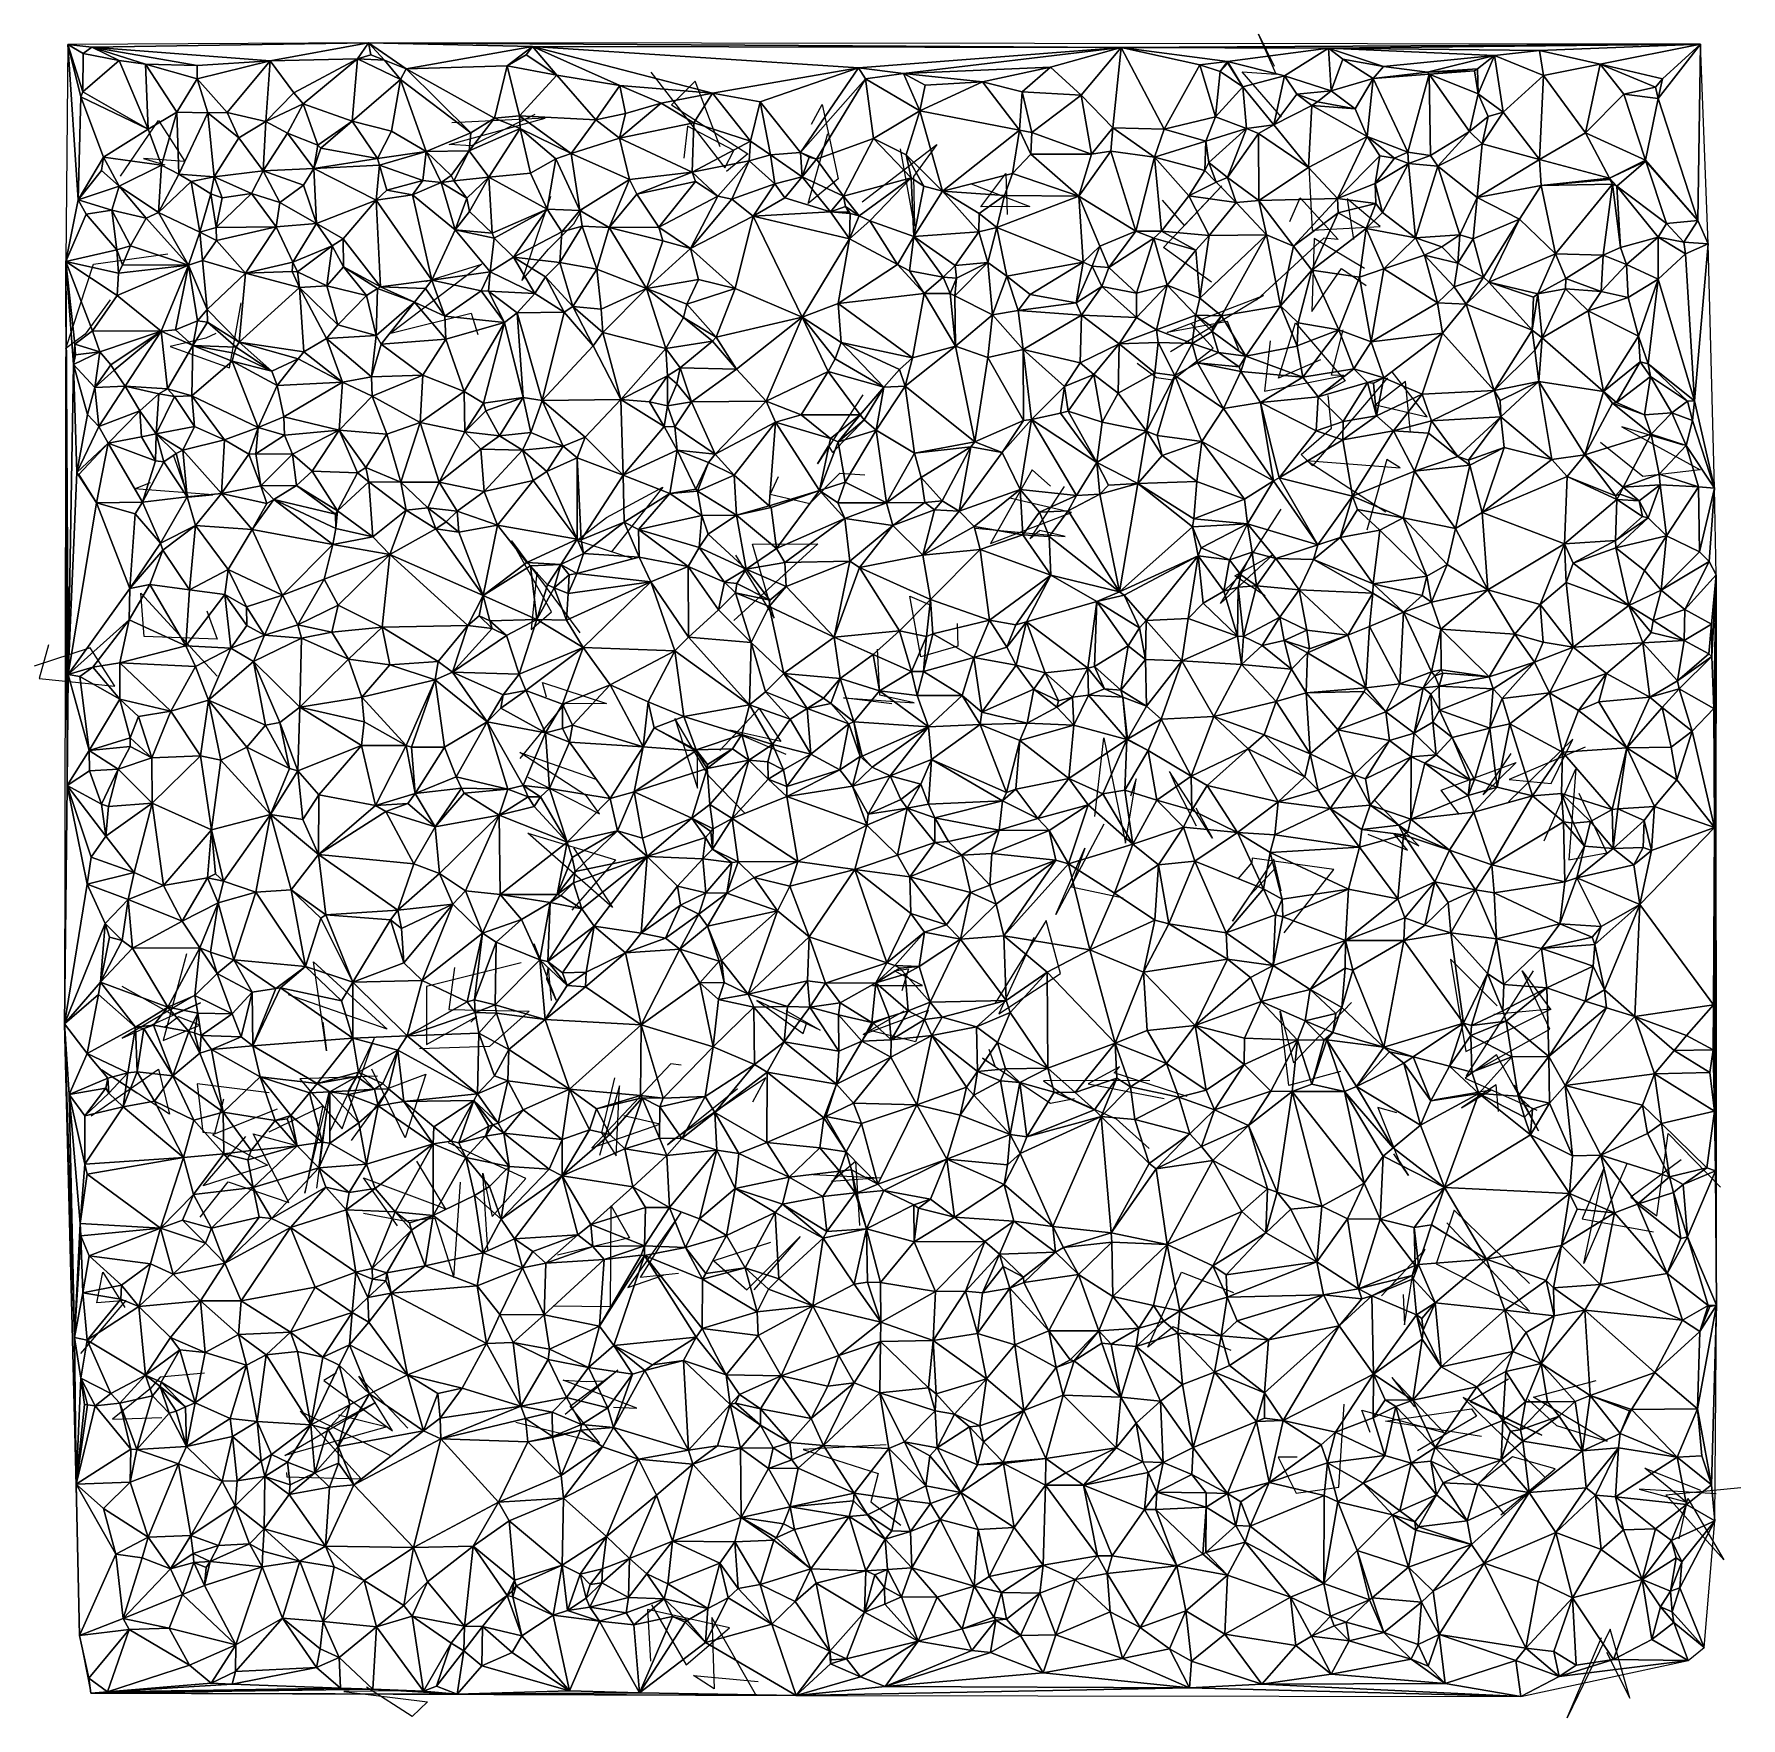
# Model space of a CAD drawing. Header units: metres. Extents: x -15.5 to 15.4, y -15.4 to 15.2.
import ezdxf

# ---------------------------------------------------------------- set-up
doc = ezdxf.new("R2010")
doc.units = ezdxf.units.M
doc.layers.add('CRACKS', color=1, linetype='Continuous')
doc.layers.add('STREET_MESH', color=7, linetype='Continuous')

msp = doc.modelspace()

# ---------------------------------------------------------------- linework, layer by layer
at = {"layer": 'CRACKS'}
for points in [[(7.076, 13.644, 0.1), (6.367, 14.466, 0.1), (6.979, 14.427, 0.1), (6.659, 15.15, 0.1), (6.948, 14.57, 0.1)], [(-4.36, 14.463, 0.1), (-3.017, 12.724, 0.1), (-2.851, 13.041, 0.1), (-3.692, 13.482, 0.1), (-3.76, 12.902, 0.1)], [(-3.099, 13.105, 0.1), (-3.555, 14.298, 0.1), (-3.982, 13.867, 0.1), (-2.6, 12.981, 0.1), (-2.984, 12.66, 0.1)], [(-6.461, 13.692, 0.1), (-7.609, 13.126, 0.1), (-8.018, 13.15, 0.1), (-6.273, 13.629, 0.1), (-7.965, 13.54, 0.1)], [(-1.447, 13.518, 0.1), (-1.253, 13.875, 0.1), (-0.959, 12.529, 0.1), (-1.504, 12.078, 0.1), (-1.147, 13.35, 0.1)], [(-13.976, 12.577, 0.1), (-13.287, 13.582, 0.1), (-12.806, 12.843, 0.1), (-13.556, 12.893, 0.1), (-13.172, 12.781, 0.1)], [(-0.526, 12.11, 0.1), (0.828, 13.151, 0.1), (0.406, 12.571, 0.1), (0.421, 11.666, 0.1), (0.169, 13.072, 0.1)], [(7.576, 12.756, 0.1), (7.637, 11.598, 0.1), (8.869, 11.664, 0.1), (8.267, 12.164, 0.1), (8.386, 11.427, 0.1)], [(1.449, 12.436, 0.1), (2.514, 12.026, 0.1), (1.627, 12.019, 0.1), (2.081, 12.623, 0.1), (2.103, 11.877, 0.1)], [(5.807, 10.651, 0.1), (4.941, 11.279, 0.1), (5.995, 12.402, 0.1), (5.317, 11.679, 0.1), (4.922, 12.14, 0.1)], [(-6.177, 12.206, 0.1), (-6.7, 10.683, 0.1), (-6.216, 11.252, 0.1), (-5.754, 11.709, 0.1), (-5.593, 11.994, 0.1)], [(7.227, 11.752, 0.1), (7.415, 12.18, 0.1), (8.104, 11.425, 0.1), (7.848, 11.449, 0.1), (6.625, 10.327, 0.1)], [(-14.164, 10.333, 0.1), (-14.615, 9.708, 0.1), (-14.966, 9.452, 0.1), (-14.462, 10.979, 0.1), (-13.114, 11.164, 0.1)], [(8.585, 10.902, 0.1), (7.673, 11.446, 0.1), (7.629, 10.119, 0.1), (8.165, 10.901, 0.1), (8.613, 10.59, 0.1)], [(-8.439, 10.662, 0.1), (-7.424, 10.976, 0.1), (-9.073, 9.729, 0.1), (-7.615, 10.09, 0.1), (-7.493, 9.701, 0.1)], [(-12.248, 9.719, 0.1), (-12.43, 9.635, 0.1), (-13.072, 9.484, 0.1), (-12.001, 9.097, 0.1), (-11.787, 10.28, 0.1)], [(6.302, 9.426, 0.1), (6.097, 9.942, 0.1), (5.003, 9.742, 0.1), (6.752, 10.408, 0.1), (5.063, 9.387, 0.1)], [(7.787, 9.241, 0.1), (7.024, 8.911, 0.1), (7.332, 9.915, 0.1), (8.23, 8.866, 0.1), (7.812, 8.63, 0.1)], [(4.458, 9.185, 0.1), (4.809, 8.921, 0.1), (5.11, 8.883, 0.1), (5.837, 9.454, 0.1), (5.433, 9.902, 0.1)], [(6.872, 9.591, 0.1), (6.77, 8.677, 0.1), (8.211, 8.957, 0.1), (7.982, 8.968, 0.1), (8.199, 9.787, 0.1)], [(9.42, 7.927, 0.1), (9.327, 8.849, 0.1), (8.784, 8.427, 0.1), (9.719, 8.208, 0.1), (9.085, 9.025, 0.1)], [(9, 8.918, 0.1), (7.639, 7.323, 0.1), (7.434, 7.526, 0.1), (7.982, 8.005, 0.1), (7.926, 8.595, 0.1)], [(-0.515, 8.609, 0.1), (-1.335, 7.361, 0.1), (-1.135, 7.685, 0.1), (-1.064, 7.563, 0.1), (-0.473, 8.168, 0.1)], [(14.362, 7.694, 0.1), (13.248, 8.03, 0.1), (14.67, 7.247, 0.1), (13.631, 7.127, 0.1), (12.864, 7.742, 0.1)], [(-13.018, 7.523, 0.1), (-12.746, 6.755, 0.1), (-12.301, 6.798, 0.1), (-13.723, 6.907, 0.1), (-13.43, 7.017, 0.1)], [(8.971, 6.484, 0.1), (7.527, 7.417, 0.1), (9.228, 7.285, 0.1), (8.991, 7.439, 0.1), (8.627, 6.158, 0.1)], [(-2.048, 7.125, 0.1), (-2.196, 6.81, 0.1), (-1.474, 6.636, 0.1), (-0.93, 7.187, 0.1), (-0.476, 7.158, 0.1)], [(2.891, 6.953, 0.1), (2.557, 7.251, 0.1), (1.804, 5.911, 0.1), (3.27, 6.473, 0.1), (2.154, 6.736, 0.1)], [(-4.694, 5.64, 0.1), (-5.697, 5.965, 0.1), (-5.164, 6.386, 0.1), (-4.14, 6.933, 0.1), (-5.08, 5.756, 0.1)], [(1.524, 6.192, 0.1), (3.157, 6.039, 0.1), (2.693, 6.15, 0.1), (2.521, 5.999, 0.1), (3.145, 6.946, 0.1)], [(6.779, 4.962, 0.1), (6.229, 5.325, 0.1), (6.929, 5.711, 0.1), (5.974, 4.825, 0.1), (7.071, 6.538, 0.1)], [(-6.426, 5.392, 0.1), (-6.531, 4.351, 0.1), (-6.162, 4.673, 0.1), (-6.884, 5.962, 0.1), (-5.643, 4.294, 0.1)], [(-2.824, 5.699, 0.1), (-2.12, 4.559, 0.1), (-2.512, 5.902, 0.1), (-1.332, 5.909, 0.1), (-2.855, 4.518, 0.1)], [(-12.408, 4.693, 0.1), (-12.22, 4.18, 0.1), (-13.547, 4.225, 0.1), (-13.604, 5.012, 0.1), (-12.225, 3.51, 0.1)], [(1.197, 4.463, 0.1), (1.207, 4.053, 0.1), (0.538, 3.861, 0.1), (0.338, 4.961, 0.1), (0.721, 4.793, 0.1)], [(-15.28, 4.077, 0.1), (-15.447, 3.465, 0.1), (-14.075, 3.327, 0.1), (-14.526, 4.022, 0.1), (-15.541, 3.688, 0.1)], [(0.012, 3.003, 0.1), (-0.867, 3.117, 0.1), (0.418, 3.026, 0.1), (-0.207, 3.165, 0.1), (-0.247, 4, 0.1)], [(-6.252, 3.128, 0.1), (-6.323, 3.392, 0.1), (-5.163, 3.013, 0.1), (-5.924, 3.008, 0.1), (-6.733, 2.014, 0.1)], [(-3.108, 2.161, 0.1), (-2.394, 2.92, 0.1), (-2, 2.32, 0.1), (-2.927, 2.526, 0.1), (-1.913, 2.094, 0.1)], [(-2.66, 1.029, 0.1), (-3.299, 1.685, 0.1), (-3.92, 2.738, 0.1), (-3.514, 1.474, 0.1), (-3.51, 2.131, 0.1)], [(3.692, 0.961, 0.1), (3.855, 2.39, 0.1), (4.252, 0.479, 0.1), (4.44, 1.646, 0.1), (4.342, 1.334, 0.1)], [(12.582, 2.221, 0.1), (11.205, 1.632, 0.1), (11.966, 1.562, 0.1), (12.361, 2.364, 0.1), (11.193, 1.227, 0.1)], [(-6.591, 1.674, 0.1), (-5.29, 1.012, 0.1), (-5.526, 1.338, 0.1), (-6.735, 2.122, 0.1), (-5.353, 1.641, 0.1)], [(10.291, 1.013, 0.1), (9.976, 1.439, 0.1), (11.333, 1.942, 0.1), (10.735, 1.357, 0.1), (11.244, 2.108, 0.1)], [(5.524, 1.12, 0.1), (5.825, 0.569, 0.1), (5.049, 1.779, 0.1), (5.201, 1.433, 0.1), (5.532, 0.793, 0.1)], [(11.84, 0.521, 0.1), (12.415, 1.83, 0.1), (12.29, 0.176, 0.1), (12.98, 0.302, 0.1), (12.477, 1.381, 0.1)], [(8.645, 0.644, 0.1), (9.361, 0.354, 0.1), (9.116, 0.654, 0.1), (9.57, 0.428, 0.1), (8.772, 1.253, 0.1)], [(-5.763, 0.396, 0.1), (-5.051, -0.687, 0.1), (-6.589, 0.658, 0.1), (-4.997, 0.177, 0.1), (-5.791, -0.737, 0.1)], [(3.858, 0.823, 0.1), (2.986, -0.812, 0.1), (3.511, 0.39, 0.1), (3.268, -0.315, 0.1), (4.207, -0.51, 0.1)], [(7.073, -0.385, 0.1), (6.94, 0.186, 0.1), (6.189, -0.935, 0.1), (6.506, -0.467, 0.1), (6.983, 0.045, 0.1)], [(7.127, -1.147, 0.1), (8.03, 0.004, 0.1), (6.545, 0.207, 0.1), (6.538, 0.13, 0.1), (6.285, -0.166, 0.1)], [(2.584, -1.232, 0.1), (1.95, -2.614, 0.1), (3.069, -1.887, 0.1), (2.808, -0.926, 0.1), (1.884, -2.423, 0.1)], [(-12.78, -1.525, 0.1), (-13.204, -3.1, 0.1), (-12.536, -2.823, 0.1), (-12.925, -2.67, 0.1), (-13.172, -2.858, 0.1)], [(-6.48, -1.341, 0.1), (-6.073, -2.37, 0.1), (-6.246, -1.989, 0.1), (-6.222, -1.781, 0.1), (-6.168, -2.374, 0.1)], [(-10.308, -2.764, 0.1), (-10.238, -3.288, 0.1), (-10.473, -1.674, 0.1), (-9.138, -2.891, 0.1), (-10.928, -2.269, 0.1)], [(-7.918, -1.773, 0.1), (-8.02, -2.538, 0.1), (-6.565, -2.566, 0.1), (-7.285, -3.21, 0.1), (-8.55, -3.251, 0.1)], [(-6.707, -1.691, 0.1), (-8.425, -2.119, 0.1), (-8.427, -3.175, 0.1), (-7.515, -2.666, 0.1), (-7.62, -2.768, 0.1)], [(-0.338, -2.102, 0.1), (0.57, -2.105, 0.1), (0.056, -1.839, 0.1), (0.317, -1.799, 0.1), (0.195, -2.196, 0.1)], [(10.986, -2.47, 0.1), (10.141, -1.626, 0.1), (10.421, -3.296, 0.1), (11.955, -2.53, 0.1), (10.927, -2.63, 0.1)], [(11.643, -1.837, 0.1), (10.427, -3.742, 0.1), (11.941, -2.895, 0.1), (11.445, -1.834, 0.1), (11.964, -2.541, 0.1)], [(-12.687, -2.313, 0.1), (-13.946, -3.058, 0.1), (-12.527, -2.419, 0.1), (-13.026, -2.633, 0.1), (-13.946, -2.118, 0.1)], [(-1.909, -2.557, 0.1), (-1.285, -2.912, 0.1), (-2.433, -2.375, 0.1), (-1.595, -2.973, 0.1), (-1.532, -2.776, 0.1)], [(8.146, -3.66, 0.1), (7.209, -3.915, 0.1), (7.055, -2.568, 0.1), (7.295, -3.506, 0.1), (8.345, -2.411, 0.1)], [(0.232, -2.569, 0.1), (-0.505, -2.99, 0.1), (0.67, -2.548, 0.1), (0.441, -3.123, 0.1), (-0.409, -2.915, 0.1)], [(-9.314, -3.748, 0.1), (-10.724, -3.792, 0.1), (-9.953, -4.702, 0.1), (-9.376, -3.061, 0.1), (-10.175, -4.737, 0.1)], [(1.773, -3.255, 0.1), (1.884, -3.58, 0.1), (1.655, -3.422, 0.1), (2.887, -4.235, 0.1), (3.322, -4.15, 0.1)], [(11.3, -3.901, 0.1), (11.74, -4.74, 0.1), (10.975, -3.36, 0.1), (10.408, -3.782, 0.1), (11.711, -4.36, 0.1)], [(-14.504, -4.467, 0.1), (-13.284, -3.622, 0.1), (-13.084, -4.437, 0.1), (-14.317, -3.63, 0.1), (-13.681, -4.05, 0.1)], [(-9.787, -4.91, 0.1), (-9.099, -3.955, 0.1), (-8.44, -3.707, 0.1), (-8.814, -4.867, 0.1), (-9.416, -3.622, 0.1)], [(-3.807, -3.549, 0.1), (-3.993, -3.523, 0.1), (-5.426, -5.046, 0.1), (-4.192, -4.616, 0.1), (-4.849, -4.466, 0.1)], [(5.37, -4.113, 0.1), (4.045, -3.683, 0.1), (4.138, -3.574, 0.1), (3.574, -3.883, 0.1), (4.953, -4.149, 0.1)], [(-11.28, -4.051, 0.1), (-12.583, -3.884, 0.1), (-12.481, -4.762, 0.1), (-12.265, -4.781, 0.1), (-12.102, -4.16, 0.1)], [(-5.02, -3.779, 0.1), (-5.255, -4.772, 0.1), (-4.987, -5.188, 0.1), (-4.924, -3.923, 0.1), (-5.289, -5.186, 0.1)], [(-2.51, -4.213, 0.1), (-2.271, -3.779, 0.1), (-3.957, -4.906, 0.1), (-4.058, -4.989, 0.1), (-2.785, -3.967, 0.1)], [(4.688, -3.825, 0.1), (2.761, -3.828, 0.1), (3.19, -4.128, 0.1), (4.077, -4.519, 0.1), (4.68, -5.056, 0.1)], [(11.013, -4.384, 0.1), (10.969, -3.902, 0.1), (10.34, -4.321, 0.1), (10.875, -4.002, 0.1), (9.853, -4.174, 0.1)], [(-11.282, -4.758, 0.1), (-10.304, -4.285, 0.1), (-10.631, -5.871, 0.1), (-10.192, -4.036, 0.1), (-10.42, -5.776, 0.1)], [(9.17, -4.414, 0.1), (8.826, -4.312, 0.1), (9.206, -5.275, 0.1), (9.38, -5.546, 0.1), (9.117, -5.153, 0.1)], [(-11.133, -4.345, 0.1), (-12.306, -4.813, 0.1), (-11.312, -5.358, 0.1), (-12.477, -5.732, 0.1), (-11.701, -4.842, 0.1)], [(-12.528, -6.306, 0.1), (-12.021, -5.664, 0.1), (-10.92, -6.04, 0.1), (-11.568, -4.791, 0.1), (-10.825, -4.994, 0.1)], [(14.326, -5.266, 0.1), (13.415, -5.94, 0.1), (13.884, -6.279, 0.1), (14.09, -4.788, 0.1), (15.041, -5.759, 0.1)], [(-7.314, -6.898, 0.1), (-7.402, -5.503, 0.1), (-7.235, -6.29, 0.1), (-6.624, -5.601, 0.1), (-8.025, -4.953, 0.1)], [(-8.951, -6.463, 0.1), (-9.57, -5.589, 0.1), (-8.217, -6.099, 0.1), (-8.073, -6.159, 0.1), (-8.603, -5.289, 0.1)], [(-1.415, -5.532, 0.1), (-0.196, -5.588, 0.1), (-1.085, -5.659, 0.1), (-0.647, -5.285, 0.1), (-0.575, -6.456, 0.1)], [(13.338, -5.334, 0.1), (12.563, -7.146, 0.1), (12.927, -5.405, 0.1), (12.53, -6.333, 0.1), (13.825, -6.572, 0.1)], [(-9.571, -6.23, 0.1), (-8.83, -6.37, 0.1), (-8.272, -6.323, 0.1), (-7.931, -7.396, 0.1), (-7.811, -5.666, 0.1)], [(-6.13, -7.91, 0.1), (-5.091, -7.925, 0.1), (-5.079, -6.097, 0.1), (-4.746, -6.679, 0.1), (-6.051, -6.994, 0.1)], [(11.578, -7.505, 0.1), (10.212, -6.178, 0.1), (9.884, -7.152, 0.1), (11.574, -8.008, 0.1), (10.077, -6.408, 0.1)], [(-3.857, -7.322, 0.1), (-4.547, -7.397, 0.1), (-3.813, -6.222, 0.1), (-4.773, -7.576, 0.1), (-4.131, -7.357, 0.1)], [(-2.191, -6.762, 0.1), (-3.215, -7.097, 0.1), (-2.615, -7.624, 0.1), (-1.653, -6.654, 0.1), (-2.489, -7.619, 0.1)], [(9.283, -7.707, 0.1), (9.308, -8.253, 0.1), (9.461, -7.329, 0.1), (9.686, -6.884, 0.1), (8.889, -7.728, 0.1)], [(-14.693, -8.773, 0.1), (-13.874, -7.813, 0.1), (-14.406, -7.858, 0.1), (-14.294, -7.298, 0.1), (-13.899, -7.94, 0.1)], [(6.163, -8.723, 0.1), (5.112, -8.291, 0.1), (4.654, -8.662, 0.1), (5.262, -7.3, 0.1), (6.208, -7.667, 0.1)], [(-12.452, -9.134, 0.1), (-13.256, -9.203, 0.1), (-13.428, -9.408, 0.1), (-14.119, -9.964, 0.1), (-13.226, -9.939, 0.1)], [(-10.061, -9.128, 0.1), (-10.287, -9.266, 0.1), (-9.042, -10.175, 0.1), (-9.651, -9.187, 0.1), (-8.764, -10.132, 0.1)], [(-6.808, -10.02, 0.1), (-5.29, -10.398, 0.1), (-5.818, -9.728, 0.1), (-4.959, -9.078, 0.1), (-5.911, -9.881, 0.1)], [(-5.033, -9.747, 0.1), (-4.611, -9.768, 0.1), (-5.945, -9.258, 0.1), (-5.533, -9.284, 0.1), (-5.206, -9.271, 0.1)], [(8.688, -10.21, 0.1), (8.536, -9.802, 0.1), (10.024, -10.208, 0.1), (9.079, -9.209, 0.1), (9.489, -9.74, 0.1)], [(11.192, -9.242, 0.1), (10.494, -9.644, 0.1), (11.797, -10.255, 0.1), (10.375, -9.571, 0.1), (11.866, -11.029, 0.1)], [(11.551, -9.607, 0.1), (12.067, -10.083, 0.1), (12.986, -10.363, 0.1), (11.648, -9.567, 0.1), (12.786, -9.263, 0.1)], [(-10.023, -9.888, 0.1), (-9.137, -10.107, 0.1), (-10.995, -10.625, 0.1), (-9.352, -9.663, 0.1), (-10.239, -10.134, 0.1)], [(-10.966, -10.931, 0.1), (-10.956, -11.01, 0.1), (-9.612, -11.05, 0.1), (-10.714, -9.819, 0.1), (-9.09, -10.618, 0.1)], [(7.361, -10.654, 0.1), (7.018, -10.653, 0.1), (7.341, -11.306, 0.1), (8.117, -11.198, 0.1), (8.212, -9.695, 0.1)], [(10.702, -10.283, 0.1), (8.962, -10, 0.1), (10.522, -9.78, 0.1), (10.615, -9.91, 0.1), (9.547, -10.538, 0.1)], [(-0.092, -10.432, 0.1), (-1.595, -10.516, 0.1), (-0.237, -10.953, 0.1), (-0.371, -11.468, 0.1), (0.174, -11.886, 0.1)], [(11.054, -11.703, 0.1), (12.039, -10.869, 0.1), (11.268, -10.649, 0.1), (10.645, -11.142, 0.1), (11.13, -11.704, 0.1)], [(14.96, -11.318, 0.1), (13.561, -11.234, 0.1), (14.411, -11.467, 0.1), (13.664, -10.852, 0.1), (14.676, -11.253, 0.1)], [(14.288, -12.135, 0.1), (14.447, -11.403, 0.1), (15.098, -12.516, 0.1), (14.048, -11.34, 0.1), (15.408, -11.207, 0.1)], [(-4.344, -13.335, 0.1), (-3.719, -14.423, 0.1), (-2.932, -13.749, 0.1), (-4.419, -13.417, 0.1), (-4.362, -14.353, 0.1)], [(-2.459, -14.956, 0.1), (-3.251, -13.565, 0.1), (-3.21, -14.856, 0.1), (-3.582, -14.614, 0.1), (-2.41, -14.726, 0.1)], [(12.969, -14.191, 0.1), (13.394, -15.024, 0.1), (13.035, -13.774, 0.1), (12.261, -15.383, 0.1), (12.878, -13.928, 0.1)], [(-8.885, -14.891, 0.1), (-9.928, -14.905, 0.1), (-8.407, -15.091, 0.1), (-8.686, -15.361, 0.1), (-9.516, -14.827, 0.1)]]:
    msp.add_polyline3d(points, dxfattribs=at)
at = {"layer": 'STREET_MESH'}
for points in [[(-14.965, 11.029), (-14.741, 12.143), (-14.927, 14.96)], [(-14.927, 14.96), (-14.492, 14.912), (-9.48, 14.992)], [(-14.652, 14.801), (-14.492, 14.912), (-14.927, 14.96)], [(-14.659, 14.106), (-14.652, 14.801), (-14.927, 14.96)], [(-14.695, 14.013), (-14.659, 14.106), (-14.927, 14.96)], [(-14.741, 12.143), (-14.695, 14.013), (-14.927, 14.96)], [(-14.652, 14.801), (-13.997, 14.672), (-14.492, 14.912)], [(-14.492, 14.912), (-11.263, 14.669), (-9.48, 14.992)], [(-13.522, 14.606), (-12.582, 14.58), (-14.492, 14.912)], [(-13.997, 14.672), (-13.522, 14.606), (-14.492, 14.912)], [(-12.582, 14.58), (-11.263, 14.669), (-14.492, 14.912)], [(-11.263, 14.669), (-9.677, 14.701), (-9.48, 14.992)], [(-9.677, 14.701), (-9.433, 14.774), (-9.48, 14.992)], [(4.172, 14.906), (14.675, 14.969), (-9.48, 14.992)], [(-9.186, 14.678), (-8.792, 14.519), (-9.48, 14.992)], [(-9.433, 14.774), (-9.186, 14.678), (-9.48, 14.992)], [(-8.792, 14.519), (-6.501, 14.928), (-9.48, 14.992)], [(-6.501, 14.928), (4.172, 14.906), (-9.48, 14.992)], [(-6.964, 14.574), (-6.501, 14.928), (-8.792, 14.519)], [(-6.964, 14.574), (-6.621, 14.778), (-6.501, 14.928)], [(-6.501, 14.928), (-6.621, 14.778), (-6.064, 14.409)], [(-6.501, 14.928), (-0.594, 14.539), (4.172, 14.906)], [(-6.501, 14.928), (-6.064, 14.409), (-4.919, 14.216)], [(-6.501, 14.928), (-4.919, 14.216), (-3.238, 14.077)], [(-0.594, 14.539), (-6.501, 14.928), (-3.238, 14.077)], [(-0.594, 14.539), (0.226, 14.437), (4.172, 14.906)], [(0.226, 14.437), (2.887, 14.552), (4.172, 14.906)], [(2.887, 14.552), (3.446, 14.043), (4.172, 14.906)], [(3.446, 14.043), (4.018, 13.454), (4.172, 14.906)], [(4.018, 13.454), (4.953, 13.426), (4.172, 14.906)], [(7.932, 14.893), (14.675, 14.969), (4.172, 14.906)], [(6.101, 14.653), (7.932, 14.893), (4.172, 14.906)], [(5.6, 14.592), (6.101, 14.653), (4.172, 14.906)], [(4.953, 13.426), (5.6, 14.592), (4.172, 14.906)], [(6.101, 14.653), (7.133, 14.396), (7.932, 14.893)], [(7.133, 14.396), (7.98, 14.125), (7.932, 14.893)], [(14.675, 14.969), (7.932, 14.893), (11.756, 14.856)], [(7.932, 14.893), (10.942, 14.761), (11.756, 14.856)], [(8.926, 14.564), (10.942, 14.761), (7.932, 14.893)], [(7.98, 14.125), (8.193, 14.698), (7.932, 14.893)], [(8.193, 14.698), (8.926, 14.564), (7.932, 14.893)], [(10.942, 14.761), (11.829, 14.399), (11.756, 14.856)], [(12.854, 14.603), (14.675, 14.969), (11.756, 14.856)], [(11.829, 14.399), (12.854, 14.603), (11.756, 14.856)], [(12.854, 14.603), (13.986, 14.338), (14.675, 14.969)], [(13.986, 14.338), (13.907, 13.984), (14.675, 14.969)], [(13.907, 13.984), (14.63, 11.772), (14.675, 14.969)], [(14.63, 11.772), (14.812, 11.35), (14.675, 14.969)], [(-14.659, 14.106), (-13.997, 14.672), (-14.652, 14.801)], [(-13.471, 13.427), (-13.997, 14.672), (-14.659, 14.106)], [(-13.997, 14.672), (-13.471, 13.427), (-13.522, 14.606)], [(-12.582, 14.341), (-13.522, 14.606), (-12.955, 13.734)], [(-13.522, 14.606), (-12.582, 14.341), (-12.582, 14.58)], [(-13.522, 14.606), (-13.471, 13.427), (-12.955, 13.734)], [(-12.582, 14.341), (-11.263, 14.669), (-12.582, 14.58)], [(-12.04, 13.728), (-11.263, 14.669), (-12.582, 14.341)], [(-12.04, 13.728), (-11.34, 13.564), (-11.263, 14.669)], [(-11.263, 14.669), (-11.34, 13.564), (-10.832, 14.088)], [(-9.677, 14.701), (-11.263, 14.669), (-10.832, 14.088)], [(-10.663, 13.887), (-9.677, 14.701), (-10.832, 14.088)], [(-10.663, 13.887), (-9.773, 13.574), (-9.677, 14.701)], [(-9.677, 14.701), (-9.773, 13.574), (-8.899, 14.329)], [(-9.433, 14.774), (-9.677, 14.701), (-9.186, 14.678)], [(-9.186, 14.678), (-9.677, 14.701), (-8.899, 14.329)], [(-9.186, 14.678), (-8.899, 14.329), (-8.792, 14.519)], [(-7.195, 13.627), (-6.964, 14.574), (-8.792, 14.519)], [(-6.741, 13.67), (-6.964, 14.574), (-7.195, 13.627)], [(-6.621, 14.778), (-6.964, 14.574), (-6.064, 14.409)], [(-6.964, 14.574), (-6.741, 13.67), (-6.064, 14.409)], [(1.658, 14.286), (2.887, 14.552), (0.226, 14.437)], [(2.887, 14.552), (1.658, 14.286), (2.373, 14.106)], [(3.446, 14.043), (2.887, 14.552), (2.373, 14.106)], [(5.6, 14.592), (4.953, 13.426), (5.883, 13.651)], [(5.6, 14.592), (5.968, 14.474), (6.101, 14.653)], [(5.968, 14.474), (5.6, 14.592), (5.883, 13.651)], [(5.968, 14.474), (6.102, 14.623), (6.101, 14.653)], [(6.102, 14.623), (5.968, 14.474), (6.374, 14.192)], [(6.374, 14.192), (7.133, 14.396), (6.101, 14.653)], [(6.102, 14.623), (6.374, 14.192), (6.101, 14.653)], [(8.193, 14.698), (7.98, 14.125), (8.738, 14.344)], [(8.193, 14.698), (8.738, 14.344), (8.926, 14.564)], [(8.926, 14.564), (8.738, 14.344), (9.726, 14.462)], [(10.942, 14.761), (8.926, 14.564), (9.726, 14.462)], [(10.632, 14.519), (10.942, 14.761), (9.726, 14.462)], [(10.644, 14.07), (10.942, 14.761), (10.632, 14.519)], [(10.942, 14.761), (10.644, 14.07), (11.098, 13.734)], [(10.942, 14.761), (11.098, 13.734), (11.829, 14.399)], [(12.589, 13.362), (12.854, 14.603), (11.829, 14.399)], [(12.854, 14.603), (12.589, 13.362), (13.284, 14.063)], [(13.858, 14.191), (12.854, 14.603), (13.284, 14.063)], [(13.858, 14.191), (13.986, 14.338), (12.854, 14.603)], [(-12.39, 13.725), (-12.582, 14.341), (-12.955, 13.734)], [(-12.39, 13.725), (-12.04, 13.728), (-12.582, 14.341)], [(-9.773, 13.574), (-9.063, 13.39), (-8.899, 14.329)], [(-8.899, 14.329), (-9.063, 13.39), (-8.433, 13.022)], [(-8.899, 14.329), (-7.621, 13.359), (-8.792, 14.519)], [(-7.621, 13.359), (-8.899, 14.329), (-8.433, 13.022)], [(-7.621, 13.359), (-7.195, 13.627), (-8.792, 14.519)], [(-6.741, 13.67), (-5.358, 13.595), (-6.064, 14.409)], [(-6.064, 14.409), (-5.358, 13.595), (-4.919, 14.216)], [(-2.373, 13.921), (-0.594, 14.539), (-3.238, 14.077)], [(-0.594, 14.539), (-2.373, 13.921), (-1.645, 13.002)], [(-0.468, 14.337), (-0.594, 14.539), (-1.645, 13.002)], [(-1.351, 12.885), (-0.468, 14.337), (-1.645, 13.002)], [(-0.468, 14.337), (-1.351, 12.885), (-0.321, 13.259)], [(-0.594, 14.539), (-0.468, 14.337), (0.226, 14.437)], [(-0.468, 14.337), (0.518, 13.762), (0.226, 14.437)], [(0.518, 13.762), (-0.468, 14.337), (-0.321, 13.259)], [(0.614, 14.222), (1.658, 14.286), (0.226, 14.437)], [(0.518, 13.762), (0.614, 14.222), (0.226, 14.437)], [(0.614, 14.222), (0.518, 13.762), (1.658, 14.286)], [(0.518, 13.762), (2.327, 13.41), (1.658, 14.286)], [(1.658, 14.286), (2.327, 13.41), (2.373, 14.106)], [(6.374, 14.192), (5.968, 14.474), (5.883, 13.651)], [(6.936, 13.505), (7.133, 14.396), (6.374, 14.192)], [(6.936, 13.505), (7.357, 14.063), (7.133, 14.396)], [(7.357, 14.063), (7.98, 14.125), (7.133, 14.396)], [(7.98, 14.125), (8.412, 13.795), (8.738, 14.344)], [(8.738, 14.344), (8.412, 13.795), (8.633, 13.295)], [(8.738, 14.344), (8.633, 13.295), (9.369, 13.007)], [(8.738, 14.344), (9.758, 14.422), (9.726, 14.462)], [(9.758, 14.422), (8.738, 14.344), (9.369, 13.007)], [(9.781, 12.947), (9.758, 14.422), (9.369, 13.007)], [(10.575, 14.482), (10.632, 14.519), (9.726, 14.462)], [(9.758, 14.422), (10.575, 14.482), (9.726, 14.462)], [(10.575, 14.482), (9.758, 14.422), (10.644, 14.07)], [(9.758, 14.422), (10.488, 13.385), (10.644, 14.07)], [(9.781, 12.947), (10.488, 13.385), (9.758, 14.422)], [(10.575, 14.482), (10.644, 14.07), (10.632, 14.519)], [(11.098, 13.734), (11.757, 12.877), (11.829, 14.399)], [(11.757, 12.877), (12.589, 13.362), (11.829, 14.399)], [(13.986, 14.338), (13.858, 14.191), (13.907, 13.984)], [(-14.695, 14.013), (-14.741, 12.143), (-14.283, 12.919)], [(-14.695, 14.013), (-13.471, 13.427), (-14.659, 14.106)], [(-13.471, 13.427), (-14.695, 14.013), (-14.283, 12.919)], [(-11.34, 13.564), (-10.663, 13.887), (-10.832, 14.088)], [(-5.358, 13.595), (-4.815, 13.709), (-4.919, 14.216)], [(-4.919, 14.216), (-4.173, 13.9), (-3.238, 14.077)], [(-4.815, 13.709), (-4.173, 13.9), (-4.919, 14.216)], [(-4.173, 13.9), (-3.579, 13.541), (-3.238, 14.077)], [(-3.579, 13.541), (-2.55, 13.211), (-3.238, 14.077)], [(-2.55, 13.211), (-2.373, 13.921), (-3.238, 14.077)], [(2.327, 13.41), (2.553, 13.366), (2.373, 14.106)], [(2.553, 13.366), (3.446, 14.043), (2.373, 14.106)], [(3.635, 12.976), (3.446, 14.043), (2.553, 13.366)], [(3.446, 14.043), (3.635, 12.976), (4.018, 13.454)], [(6.445, 13.439), (6.374, 14.192), (5.883, 13.651)], [(6.445, 13.439), (6.936, 13.505), (6.374, 14.192)], [(7.357, 14.063), (6.936, 13.505), (7.628, 13.858)], [(7.729, 13.92), (7.98, 14.125), (7.357, 14.063)], [(7.729, 13.92), (7.357, 14.063), (7.628, 13.858)], [(7.98, 14.125), (7.729, 13.92), (8.412, 13.795)], [(10.644, 14.07), (10.488, 13.385), (10.827, 13.659)], [(11.098, 13.734), (10.644, 14.07), (10.827, 13.659)], [(12.589, 13.362), (13.679, 12.864), (13.284, 14.063)], [(13.907, 13.984), (13.858, 14.191), (13.284, 14.063)], [(13.679, 12.864), (13.907, 13.984), (13.284, 14.063)], [(13.679, 12.864), (14.63, 11.772), (13.907, 13.984)], [(-13.471, 13.427), (-13.232, 12.775), (-12.955, 13.734)], [(-13.232, 12.775), (-12.92, 12.611), (-12.955, 13.734)], [(-12.92, 12.611), (-12.39, 13.725), (-12.955, 13.734)], [(-12.276, 12.564), (-12.39, 13.725), (-12.92, 12.611)], [(-12.39, 13.725), (-11.828, 13.27), (-12.04, 13.728)], [(-12.276, 12.564), (-11.828, 13.27), (-12.39, 13.725)], [(-11.828, 13.27), (-11.34, 13.564), (-12.04, 13.728)], [(-10.663, 13.887), (-11.34, 13.564), (-10.948, 13.353)], [(-10.394, 13.139), (-10.663, 13.887), (-10.948, 13.353)], [(-10.663, 13.887), (-10.394, 13.139), (-9.773, 13.574)], [(-7.65, 13.033), (-7.195, 13.627), (-7.621, 13.359)], [(-7.195, 13.627), (-7.65, 13.033), (-6.729, 13.44)], [(-6.741, 13.67), (-7.195, 13.627), (-6.729, 13.44)], [(-6.741, 13.67), (-6.729, 13.44), (-5.804, 12.983)], [(-5.358, 13.595), (-6.741, 13.67), (-5.804, 12.983)], [(-4.815, 13.709), (-5.358, 13.595), (-4.924, 13.264)], [(-4.173, 13.9), (-4.815, 13.709), (-4.924, 13.264)], [(-3.579, 13.541), (-4.173, 13.9), (-4.924, 13.264)], [(-2.188, 12.962), (-2.373, 13.921), (-2.55, 13.211)], [(-2.373, 13.921), (-2.188, 12.962), (-1.645, 13.002)], [(0.518, 13.762), (-0.321, 13.259), (0.27, 12.96)], [(0.931, 12.3), (0.518, 13.762), (0.27, 12.96)], [(0.931, 12.3), (2.327, 13.41), (0.518, 13.762)], [(4.953, 13.426), (5.707, 13.208), (5.883, 13.651)], [(5.707, 13.208), (6.445, 13.439), (5.883, 13.651)], [(6.936, 13.505), (7.565, 12.731), (7.628, 13.858)], [(7.565, 12.731), (8.633, 13.295), (7.628, 13.858)], [(8.412, 13.795), (7.729, 13.92), (7.628, 13.858)], [(8.633, 13.295), (8.412, 13.795), (7.628, 13.858)], [(10.488, 13.385), (10.715, 13.16), (10.827, 13.659)], [(10.715, 13.16), (11.098, 13.734), (10.827, 13.659)], [(11.098, 13.734), (10.715, 13.16), (11.757, 12.877)], [(-13.232, 12.775), (-13.471, 13.427), (-14.283, 12.919)], [(-11.34, 13.564), (-11.828, 13.27), (-11.388, 12.672)], [(-10.948, 13.353), (-11.34, 13.564), (-11.388, 12.672)], [(-10.47, 12.714), (-10.948, 13.353), (-11.388, 12.672)], [(-10.47, 12.714), (-10.394, 13.139), (-10.948, 13.353)], [(-10.394, 13.139), (-10.341, 13.085), (-9.773, 13.574)], [(-10.341, 13.085), (-9.315, 12.896), (-9.773, 13.574)], [(-9.773, 13.574), (-9.315, 12.896), (-9.063, 13.39)], [(-9.063, 13.39), (-9.315, 12.896), (-8.433, 13.022)], [(-7.65, 13.033), (-7.621, 13.359), (-8.433, 13.022)], [(-6.729, 13.44), (-7.65, 13.033), (-7.293, 12.558)], [(-6.541, 12.628), (-6.729, 13.44), (-7.293, 12.558)], [(-6.729, 13.44), (-6.081, 12.891), (-5.804, 12.983)], [(-6.541, 12.628), (-6.081, 12.891), (-6.729, 13.44)], [(-4.924, 13.264), (-5.358, 13.595), (-5.804, 12.983)], [(-3.606, 12.645), (-3.579, 13.541), (-4.924, 13.264)], [(-3.579, 13.541), (-3.606, 12.645), (-2.55, 13.211)], [(2.327, 13.41), (0.931, 12.3), (2.202, 12.625)], [(2.53, 12.974), (2.327, 13.41), (2.202, 12.625)], [(2.327, 13.41), (2.53, 12.974), (2.553, 13.366)], [(2.53, 12.974), (3.635, 12.976), (2.553, 13.366)], [(3.635, 12.976), (3.981, 13.026), (4.018, 13.454)], [(3.981, 13.026), (4.773, 12.922), (4.018, 13.454)], [(4.773, 12.922), (4.953, 13.426), (4.018, 13.454)], [(5.707, 13.208), (4.953, 13.426), (4.773, 12.922)], [(5.707, 13.208), (5.759, 12.82), (6.445, 13.439)], [(5.759, 12.82), (6.1, 12.553), (6.445, 13.439)], [(6.445, 13.439), (6.1, 12.553), (6.659, 13.347)], [(6.1, 12.553), (6.666, 12.134), (6.659, 13.347)], [(6.936, 13.505), (6.445, 13.439), (6.659, 13.347)], [(6.936, 13.505), (6.659, 13.347), (7.565, 12.731)], [(6.659, 13.347), (6.666, 12.134), (7.565, 12.731)], [(10.488, 13.385), (9.781, 12.947), (9.913, 12.756)], [(10.715, 13.16), (10.488, 13.385), (9.913, 12.756)], [(13.026, 12.538), (12.589, 13.362), (11.757, 12.877)], [(13.026, 12.538), (13.679, 12.864), (12.589, 13.362)], [(-11.828, 13.27), (-12.276, 12.564), (-11.388, 12.672)], [(-10.394, 13.139), (-10.47, 12.714), (-10.341, 13.085)], [(-10.47, 12.714), (-9.315, 12.896), (-10.341, 13.085)], [(-9.315, 12.896), (-9.28, 12.772), (-8.433, 13.022)], [(-9.28, 12.772), (-8.495, 12.497), (-8.433, 13.022)], [(-8.495, 12.497), (-8.158, 12.46), (-8.433, 13.022)], [(-7.977, 12.588), (-7.65, 13.033), (-8.433, 13.022)], [(-8.158, 12.46), (-7.977, 12.588), (-8.433, 13.022)], [(-7.933, 12.492), (-7.65, 13.033), (-7.977, 12.588)], [(-7.65, 13.033), (-7.933, 12.492), (-7.293, 12.558)], [(-4.748, 12.515), (-4.924, 13.264), (-5.804, 12.983)], [(-4.748, 12.515), (-3.606, 12.645), (-4.924, 13.264)], [(-3.606, 12.645), (-2.576, 12.85), (-2.55, 13.211)], [(-2.576, 12.85), (-2.188, 12.962), (-2.55, 13.211)], [(-2.188, 12.962), (-1.613, 12.56), (-1.645, 13.002)], [(-1.613, 12.56), (-1.489, 12.92), (-1.645, 13.002)], [(-1.489, 12.92), (-1.351, 12.885), (-1.645, 13.002)], [(-1.351, 12.885), (-0.866, 12.209), (-0.321, 13.259)], [(-0.866, 12.209), (0.362, 12.544), (-0.321, 13.259)], [(-0.321, 13.259), (0.362, 12.544), (0.27, 12.96)], [(3.981, 13.026), (3.635, 12.976), (3.4, 12.21)], [(4.438, 11.58), (3.981, 13.026), (3.4, 12.21)], [(3.981, 13.026), (4.438, 11.58), (4.773, 12.922)], [(5.685, 12.68), (5.707, 13.208), (4.773, 12.922)], [(5.707, 13.208), (5.685, 12.68), (5.759, 12.82)], [(7.565, 12.731), (8.094, 12.17), (8.633, 13.295)], [(8.094, 12.17), (8.86, 12.941), (8.633, 13.295)], [(8.633, 13.295), (9.13, 12.902), (9.369, 13.007)], [(8.86, 12.941), (9.13, 12.902), (8.633, 13.295)], [(9.13, 12.902), (9.382, 12.805), (9.369, 13.007)], [(9.382, 12.805), (9.781, 12.947), (9.369, 13.007)], [(10.627, 12.187), (10.715, 13.16), (9.913, 12.756)], [(10.715, 13.16), (10.627, 12.187), (11.757, 12.877)], [(-14.741, 12.143), (-14.318, 12.68), (-14.283, 12.919)], [(-14.318, 12.68), (-14, 12.394), (-14.283, 12.919)], [(-14, 12.394), (-13.232, 12.775), (-14.283, 12.919)], [(-14, 12.394), (-13.285, 11.914), (-13.232, 12.775)], [(-13.285, 11.914), (-12.92, 12.611), (-13.232, 12.775)], [(-10.47, 12.714), (-11.388, 12.672), (-10.655, 12.413)], [(-10.422, 11.714), (-10.47, 12.714), (-10.655, 12.413)], [(-9.315, 12.896), (-10.47, 12.714), (-9.28, 12.772)], [(-9.28, 12.772), (-10.47, 12.714), (-9.337, 12.142)], [(-10.47, 12.714), (-10.422, 11.714), (-9.337, 12.142)], [(-9.143, 12.323), (-9.28, 12.772), (-9.337, 12.142)], [(-9.28, 12.772), (-9.143, 12.323), (-8.495, 12.497)], [(-6.081, 12.891), (-6.541, 12.628), (-6.238, 11.974)], [(-5.644, 11.951), (-6.081, 12.891), (-6.238, 11.974)], [(-6.081, 12.891), (-5.644, 11.951), (-5.804, 12.983)], [(-5.644, 11.951), (-4.748, 12.515), (-5.804, 12.983)], [(-2.576, 12.85), (-3.606, 12.645), (-3.144, 12.211)], [(-2.892, 12.157), (-2.576, 12.85), (-3.144, 12.211)], [(-2.892, 12.157), (-2.11, 12.438), (-2.576, 12.85)], [(-2.11, 12.438), (-2.188, 12.962), (-2.576, 12.85)], [(-2.188, 12.962), (-2.11, 12.438), (-1.613, 12.56)], [(-1.351, 12.885), (-1.489, 12.92), (-1.613, 12.56)], [(-0.866, 12.209), (-1.351, 12.885), (-1.613, 12.56)], [(0.362, 12.544), (0.594, 12.391), (0.27, 12.96)], [(0.594, 12.391), (0.931, 12.3), (0.27, 12.96)], [(2.53, 12.974), (2.202, 12.625), (3.4, 12.21)], [(3.635, 12.976), (2.53, 12.974), (3.4, 12.21)], [(4.773, 12.922), (4.438, 11.58), (4.9, 11.579)], [(5.397, 12.216), (4.773, 12.922), (4.9, 11.579)], [(5.397, 12.216), (5.685, 12.68), (4.773, 12.922)], [(5.759, 12.82), (5.685, 12.68), (5.895, 12.465)], [(6.1, 12.553), (5.759, 12.82), (5.895, 12.465)], [(6.666, 12.134), (8.094, 12.17), (7.565, 12.731)], [(8.094, 12.17), (8.778, 12.442), (8.86, 12.941)], [(8.778, 12.442), (9.13, 12.902), (8.86, 12.941)], [(9.382, 12.805), (9.13, 12.902), (8.778, 12.442)], [(8.909, 11.916), (9.382, 12.805), (8.778, 12.442)], [(8.909, 11.916), (9.51, 11.457), (9.382, 12.805)], [(9.781, 12.947), (9.382, 12.805), (9.913, 12.756)], [(9.382, 12.805), (9.51, 11.457), (9.913, 12.756)], [(9.913, 12.756), (9.51, 11.457), (10.314, 11.513)], [(10.627, 12.187), (9.913, 12.756), (10.314, 11.513)], [(10.627, 12.187), (11.787, 12.408), (11.757, 12.877)], [(11.787, 12.408), (13.026, 12.538), (11.757, 12.877)], [(13.679, 12.864), (13.026, 12.538), (13.682, 12.846)], [(13.026, 12.538), (13.156, 12.392), (13.682, 12.846)], [(13.156, 12.392), (14.059, 11.714), (13.682, 12.846)], [(14.63, 11.772), (13.679, 12.864), (13.682, 12.846)], [(14.059, 11.714), (14.63, 11.772), (13.682, 12.846)], [(-14, 12.394), (-14.318, 12.68), (-14.741, 12.143)], [(-14.134, 11.96), (-14, 12.394), (-14.741, 12.143)], [(-14.134, 11.96), (-13.508, 11.815), (-14, 12.394)], [(-13.508, 11.815), (-13.285, 11.914), (-14, 12.394)], [(-12.92, 12.611), (-13.285, 11.914), (-12.694, 12.476)], [(-13.285, 11.914), (-12.538, 11.562), (-12.694, 12.476)], [(-12.276, 12.564), (-12.92, 12.611), (-12.694, 12.476)], [(-12.336, 12.252), (-12.276, 12.564), (-12.694, 12.476)], [(-12.538, 11.562), (-12.336, 12.252), (-12.694, 12.476)], [(-12.276, 12.564), (-12.336, 12.252), (-12.132, 12.179)], [(-12.276, 12.564), (-11.599, 12.261), (-11.388, 12.672)], [(-11.599, 12.261), (-12.276, 12.564), (-12.132, 12.179)], [(-11.599, 12.261), (-11.086, 12.098), (-11.388, 12.672)], [(-11.388, 12.672), (-11.086, 12.098), (-10.655, 12.413)], [(-11.086, 12.098), (-10.422, 11.714), (-10.655, 12.413)], [(-9.143, 12.323), (-8.68, 12.237), (-8.495, 12.497)], [(-8.68, 12.237), (-8.158, 12.46), (-8.495, 12.497)], [(-8.68, 12.237), (-7.904, 11.599), (-8.158, 12.46)], [(-8.158, 12.46), (-7.933, 12.492), (-7.977, 12.588)], [(-7.694, 12.178), (-7.933, 12.492), (-8.158, 12.46)], [(-7.904, 11.599), (-7.694, 12.178), (-8.158, 12.46)], [(-7.933, 12.492), (-7.694, 12.178), (-7.293, 12.558)], [(-7.694, 12.178), (-7.649, 11.935), (-7.293, 12.558)], [(-7.649, 11.935), (-7.237, 11.544), (-7.293, 12.558)], [(-6.238, 11.974), (-6.541, 12.628), (-7.293, 12.558)], [(-7.237, 11.544), (-6.238, 11.974), (-7.293, 12.558)], [(-4.748, 12.515), (-5.644, 11.951), (-5.114, 11.641)], [(-4.612, 12.249), (-4.748, 12.515), (-5.114, 11.641)], [(-4.612, 12.249), (-3.606, 12.645), (-4.748, 12.515)], [(-3.606, 12.645), (-4.612, 12.249), (-3.55, 12.475)], [(-4.612, 12.249), (-4.212, 11.649), (-3.55, 12.475)], [(-4.212, 11.649), (-3.144, 12.211), (-3.55, 12.475)], [(-3.144, 12.211), (-3.606, 12.645), (-3.55, 12.475)], [(-2.11, 12.438), (-2.892, 12.157), (-2.502, 11.848)], [(-1.93, 12.179), (-2.11, 12.438), (-2.502, 11.848)], [(-1.613, 12.56), (-2.11, 12.438), (-1.93, 12.179)], [(-1.613, 12.56), (-1.93, 12.179), (-1.103, 11.929)], [(-0.866, 12.209), (-1.613, 12.56), (-1.103, 11.929)], [(-0.583, 11.856), (0.362, 12.544), (-0.866, 12.209)], [(0.362, 12.544), (-0.583, 11.856), (-0.385, 11.766)], [(0.411, 11.478), (0.362, 12.544), (-0.385, 11.766)], [(0.362, 12.544), (0.411, 11.478), (0.594, 12.391)], [(0.411, 11.478), (0.931, 12.3), (0.594, 12.391)], [(0.931, 12.3), (2.053, 12.227), (2.202, 12.625)], [(2.202, 12.625), (2.053, 12.227), (3.4, 12.21)], [(5.685, 12.68), (5.397, 12.216), (5.895, 12.465)], [(5.397, 12.216), (6.255, 12.099), (5.895, 12.465)], [(6.255, 12.099), (6.1, 12.553), (5.895, 12.465)], [(6.1, 12.553), (6.255, 12.099), (6.666, 12.134)], [(8.778, 12.442), (8.094, 12.17), (8.786, 12.08)], [(8.909, 11.916), (8.778, 12.442), (8.786, 12.08)], [(10.627, 12.187), (11.392, 11.793), (11.787, 12.408)], [(11.787, 12.408), (11.392, 11.793), (12.044, 11.167)], [(13.031, 12.516), (13.026, 12.538), (11.787, 12.408)], [(13.078, 12.43), (13.031, 12.516), (11.787, 12.408)], [(13.078, 12.43), (11.787, 12.408), (12.044, 11.167)], [(13.078, 12.43), (12.044, 11.167), (12.91, 11.142)], [(13.224, 11.283), (13.078, 12.43), (12.91, 11.142)], [(13.026, 12.538), (13.031, 12.516), (13.156, 12.392)], [(13.031, 12.516), (13.078, 12.43), (13.156, 12.392)], [(13.078, 12.43), (13.224, 11.283), (13.156, 12.392)], [(13.907, 11.467), (14.059, 11.714), (13.156, 12.392)], [(13.224, 11.283), (13.907, 11.467), (13.156, 12.392)], [(-14.599, 11.887), (-14.741, 12.143), (-14.965, 11.029)], [(-14.134, 11.96), (-14.741, 12.143), (-14.599, 11.887)], [(-12.336, 12.252), (-12.538, 11.562), (-12.238, 11.644)], [(-12.132, 12.179), (-12.336, 12.252), (-12.238, 11.644)], [(-11.599, 12.261), (-12.132, 12.179), (-12.238, 11.644)], [(-11.155, 11.654), (-11.599, 12.261), (-12.238, 11.644)], [(-11.086, 12.098), (-11.599, 12.261), (-11.155, 11.654)], [(-11.086, 12.098), (-11.155, 11.654), (-10.422, 11.714)], [(-10.422, 11.714), (-9.94, 11.437), (-9.337, 12.142)], [(-9.337, 12.142), (-9.94, 11.437), (-9.263, 10.567)], [(-8.68, 12.237), (-9.143, 12.323), (-9.337, 12.142)], [(-8.329, 10.686), (-8.68, 12.237), (-9.337, 12.142)], [(-8.329, 10.686), (-9.337, 12.142), (-9.263, 10.567)], [(-8.68, 12.237), (-8.329, 10.686), (-7.904, 11.599)], [(-7.694, 12.178), (-7.904, 11.599), (-7.649, 11.935)], [(-4.212, 11.649), (-4.612, 12.249), (-5.114, 11.641)], [(-4.212, 11.649), (-3.64, 11.262), (-3.144, 12.211)], [(-3.64, 11.262), (-2.892, 12.157), (-3.144, 12.211)], [(-2.892, 12.157), (-3.64, 11.262), (-2.502, 11.848)], [(-1.93, 12.179), (-2.502, 11.848), (-1.103, 11.929)], [(-0.829, 12.025), (-0.866, 12.209), (-1.103, 11.929)], [(-0.829, 12.025), (-0.583, 11.856), (-0.866, 12.209)], [(0.411, 11.478), (1.59, 11.567), (0.931, 12.3)], [(2.053, 12.227), (0.931, 12.3), (1.595, 11.897)], [(0.931, 12.3), (1.59, 11.567), (1.595, 11.897)], [(1.914, 11.645), (2.053, 12.227), (1.595, 11.897)], [(2.053, 12.227), (1.914, 11.645), (3.4, 12.21)], [(1.914, 11.645), (3.481, 11.016), (3.4, 12.21)], [(3.782, 11.305), (4.438, 11.58), (3.4, 12.21)], [(3.481, 11.016), (3.782, 11.305), (3.4, 12.21)], [(5.767, 11.5), (5.397, 12.216), (4.9, 11.579)], [(6.255, 12.099), (5.397, 12.216), (5.767, 11.5)], [(6.255, 12.099), (5.767, 11.5), (6.808, 11.509)], [(6.666, 12.134), (6.255, 12.099), (6.808, 11.509)], [(7.294, 11.308), (8.094, 12.17), (6.666, 12.134)], [(7.294, 11.308), (6.666, 12.134), (6.808, 11.509)], [(8.094, 12.17), (7.294, 11.308), (8.107, 11.907)], [(8.094, 12.17), (8.107, 11.907), (8.786, 12.08)], [(8.107, 11.907), (8.613, 11.627), (8.786, 12.08)], [(8.613, 11.627), (8.909, 11.916), (8.786, 12.08)], [(10.556, 11.438), (10.627, 12.187), (10.314, 11.513)], [(11.392, 11.793), (10.627, 12.187), (10.556, 11.438)], [(-14.044, 11.241), (-14.599, 11.887), (-14.965, 11.029)], [(-14.044, 11.241), (-14.134, 11.96), (-14.599, 11.887)], [(-13.796, 11.314), (-13.508, 11.815), (-14.134, 11.96)], [(-14.044, 11.241), (-13.796, 11.314), (-14.134, 11.96)], [(-13.508, 11.815), (-13.796, 11.314), (-12.74, 10.959)], [(-13.285, 11.914), (-13.508, 11.815), (-12.74, 10.959)], [(-12.538, 11.562), (-13.285, 11.914), (-12.74, 10.959)], [(-7.904, 11.599), (-7.237, 11.544), (-7.649, 11.935)], [(-7.237, 11.544), (-7.201, 11.448), (-6.238, 11.974)], [(-7.201, 11.448), (-6.849, 11.103), (-6.238, 11.974)], [(-6.849, 11.103), (-5.97, 11.565), (-6.238, 11.974)], [(-5.97, 11.565), (-5.644, 11.951), (-6.238, 11.974)], [(-5.644, 11.951), (-5.97, 11.565), (-5.601, 11.669)], [(-5.644, 11.951), (-5.601, 11.669), (-5.114, 11.641)], [(-3.64, 11.262), (-2.827, 10.537), (-2.502, 11.848)], [(-2.502, 11.848), (-2.827, 10.537), (-1.614, 10.02)], [(-2.502, 11.848), (-0.756, 11.439), (-1.103, 11.929)], [(-0.756, 11.439), (-2.502, 11.848), (-1.614, 10.02)], [(-0.774, 11.921), (-0.829, 12.025), (-1.103, 11.929)], [(-0.756, 11.439), (-0.745, 11.898), (-1.103, 11.929)], [(-0.745, 11.898), (-0.774, 11.921), (-1.103, 11.929)], [(-0.583, 11.856), (-0.829, 12.025), (-0.745, 11.898)], [(-0.829, 12.025), (-0.774, 11.921), (-0.745, 11.898)], [(-0.583, 11.856), (-0.745, 11.898), (-0.756, 11.439)], [(-0.583, 11.856), (-0.756, 11.439), (-0.385, 11.766)], [(-0.385, 11.766), (-0.756, 11.439), (0.117, 10.97)], [(0.411, 11.478), (-0.385, 11.766), (0.117, 10.97)], [(1.59, 11.567), (1.914, 11.645), (1.595, 11.897)], [(8.107, 11.907), (7.294, 11.308), (7.626, 10.873)], [(8.613, 11.627), (8.107, 11.907), (7.626, 10.873)], [(9.51, 11.457), (8.909, 11.916), (8.613, 11.627)], [(11.392, 11.793), (10.556, 11.438), (10.742, 10.746)], [(10.84, 10.65), (11.392, 11.793), (10.742, 10.746)], [(11.392, 11.793), (10.84, 10.65), (12.044, 11.167)], [(14.059, 11.714), (14.371, 11.38), (14.63, 11.772)], [(14.63, 11.772), (14.371, 11.38), (14.812, 11.35)], [(-12.486, 11.043), (-12.538, 11.562), (-12.74, 10.959)], [(-12.538, 11.562), (-12.233, 11.409), (-12.238, 11.644)], [(-12.233, 11.409), (-12.538, 11.562), (-12.486, 11.043)], [(-12.233, 11.409), (-11.155, 11.654), (-12.238, 11.644)], [(-11.155, 11.654), (-12.233, 11.409), (-11.709, 10.815)], [(-10.851, 11.014), (-11.155, 11.654), (-11.709, 10.815)], [(-10.422, 11.714), (-11.155, 11.654), (-10.851, 11.014)], [(-10.137, 11.313), (-10.422, 11.714), (-10.851, 11.014)], [(-10.422, 11.714), (-10.137, 11.313), (-9.94, 11.437)], [(-7.904, 11.599), (-8.329, 10.686), (-7.272, 10.838)], [(-7.201, 11.448), (-7.904, 11.599), (-7.272, 10.838)], [(-7.904, 11.599), (-7.201, 11.448), (-7.237, 11.544)], [(-6.011, 11.01), (-5.97, 11.565), (-6.849, 11.103)], [(-5.97, 11.565), (-6.011, 11.01), (-5.601, 11.669)], [(-6.011, 11.01), (-5.338, 10.888), (-5.601, 11.669)], [(-5.601, 11.669), (-5.338, 10.888), (-5.114, 11.641)], [(-5.338, 10.888), (-4.438, 10.536), (-5.114, 11.641)], [(-4.138, 11.403), (-4.212, 11.649), (-5.114, 11.641)], [(-4.438, 10.536), (-4.138, 11.403), (-5.114, 11.641)], [(-3.64, 11.262), (-4.212, 11.649), (-4.138, 11.403)], [(0.332, 10.861), (0.411, 11.478), (0.117, 10.97)], [(0.411, 11.478), (0.332, 10.861), (0.945, 10.742)], [(1.59, 11.567), (0.411, 11.478), (1.159, 10.956)], [(0.411, 11.478), (0.945, 10.742), (1.159, 10.956)], [(1.754, 11.01), (1.59, 11.567), (1.159, 10.956)], [(1.914, 11.645), (1.59, 11.567), (1.754, 11.01)], [(1.914, 11.645), (1.754, 11.01), (2.099, 10.761)], [(3.481, 11.016), (1.914, 11.645), (2.099, 10.761)], [(4.438, 11.58), (3.782, 11.305), (3.949, 10.919)], [(4.761, 11.453), (4.438, 11.58), (3.949, 10.919)], [(4.449, 10.456), (4.761, 11.453), (3.949, 10.919)], [(4.438, 11.58), (4.761, 11.453), (4.9, 11.579)], [(4.761, 11.453), (4.449, 10.456), (5.002, 10.598)], [(4.761, 11.453), (5.524, 11.231), (4.9, 11.579)], [(5.524, 11.231), (4.761, 11.453), (5.002, 10.598)], [(5.524, 11.231), (5.767, 11.5), (4.9, 11.579)], [(5.767, 11.5), (5.524, 11.231), (5.596, 10.365)], [(6.808, 11.509), (5.596, 10.365), (5.988, 10.043)], [(5.767, 11.5), (5.596, 10.365), (6.808, 11.509)], [(7.06, 10.221), (6.808, 11.509), (5.988, 10.043)], [(7.06, 10.221), (7.294, 11.308), (6.808, 11.509)], [(8.613, 11.627), (7.626, 10.873), (8.492, 10.745)], [(8.931, 10.897), (8.613, 11.627), (8.492, 10.745)], [(9.51, 11.457), (8.613, 11.627), (8.931, 10.897)], [(9.669, 11.143), (9.51, 11.457), (8.931, 10.897)], [(9.51, 11.457), (9.985, 11.293), (10.314, 11.513)], [(9.985, 11.293), (9.51, 11.457), (9.669, 11.143)], [(9.985, 11.293), (10.275, 10.999), (10.314, 11.513)], [(10.275, 10.999), (10.556, 11.438), (10.314, 11.513)], [(13.224, 11.283), (13.333, 10.97), (13.907, 11.467)], [(13.907, 11.467), (13.333, 10.97), (13.909, 10.704)], [(14.371, 11.38), (14.059, 11.714), (13.907, 11.467)], [(14.405, 11.165), (13.907, 11.467), (13.909, 10.704)], [(14.405, 11.165), (14.371, 11.38), (13.907, 11.467)], [(-14.014, 10.817), (-14.044, 11.241), (-14.965, 11.029)], [(-13.796, 11.314), (-14.044, 11.241), (-13.941, 10.968)], [(-13.941, 10.968), (-14.044, 11.241), (-14.014, 10.817)], [(-13.796, 11.314), (-13.941, 10.968), (-12.74, 10.959)], [(-12.233, 11.409), (-12.486, 11.043), (-11.709, 10.815)], [(-10.763, 10.837), (-10.137, 11.313), (-10.851, 11.014)], [(-10.231, 10.585), (-10.137, 11.313), (-10.763, 10.837)], [(-10.137, 11.313), (-10.231, 10.585), (-9.929, 10.932)], [(-10.137, 11.313), (-9.929, 10.932), (-9.94, 11.437)], [(-9.94, 11.437), (-9.929, 10.932), (-9.263, 10.567)], [(-6.849, 11.103), (-7.201, 11.448), (-7.272, 10.838)], [(-4.438, 10.536), (-3.64, 11.262), (-4.138, 11.403)], [(-4.438, 10.536), (-3.494, 10.701), (-3.64, 11.262)], [(-3.64, 11.262), (-3.494, 10.701), (-2.827, 10.537)], [(-0.959, 10.263), (-0.756, 11.439), (-1.614, 10.02)], [(-0.756, 11.439), (-0.959, 10.263), (0.117, 10.97)], [(3.645, 10.944), (3.782, 11.305), (3.481, 11.016)], [(3.782, 11.305), (3.645, 10.944), (3.949, 10.919)], [(5.596, 10.365), (5.524, 11.231), (5.002, 10.598)], [(7.294, 11.308), (7.06, 10.221), (7.626, 10.873)], [(9.669, 11.143), (8.931, 10.897), (9.904, 10.277)], [(9.985, 11.293), (9.669, 11.143), (10.275, 10.999)], [(10.207, 10.567), (9.669, 11.143), (9.904, 10.277)], [(9.669, 11.143), (10.207, 10.567), (10.275, 10.999)], [(10.556, 11.438), (10.275, 10.999), (10.742, 10.746)], [(10.84, 10.65), (11.725, 10.443), (12.044, 11.167)], [(11.725, 10.443), (12.233, 10.72), (12.044, 11.167)], [(12.044, 11.167), (12.233, 10.72), (12.91, 11.142)], [(12.233, 10.72), (12.877, 10.484), (12.91, 11.142)], [(12.877, 10.484), (13.333, 10.97), (12.91, 11.142)], [(13.333, 10.97), (13.224, 11.283), (12.91, 11.142)], [(14.568, 8.502), (14.405, 11.165), (13.909, 10.704)], [(14.371, 11.38), (14.405, 11.165), (14.812, 11.35)], [(14.405, 11.165), (14.568, 8.502), (14.812, 11.35)], [(14.812, 11.35), (14.568, 8.502), (14.932, 6.919)], [(-14.94, 1.526), (-14.965, 11.029), (-14.989, -2.797)], [(-14.828, 9.16), (-14.965, 11.029), (-14.926, 3.538)], [(-14.965, 11.029), (-14.94, 1.526), (-14.926, 3.538)], [(-14.038, 10.413), (-14.014, 10.817), (-14.965, 11.029)], [(-14.483, 9.771), (-14.038, 10.413), (-14.965, 11.029)], [(-14.803, 9.528), (-14.483, 9.771), (-14.965, 11.029)], [(-14.828, 9.16), (-14.803, 9.528), (-14.965, 11.029)], [(-12.74, 10.959), (-14.038, 10.413), (-13.24, 9.764)], [(-14.038, 10.413), (-12.74, 10.959), (-14.014, 10.817)], [(-12.74, 10.959), (-13.941, 10.968), (-14.014, 10.817)], [(-12.98, 9.79), (-12.74, 10.959), (-13.24, 9.764)], [(-12.98, 9.79), (-12.576, 9.953), (-12.74, 10.959)], [(-12.402, 10.158), (-12.486, 11.043), (-12.74, 10.959)], [(-12.576, 9.953), (-12.402, 10.158), (-12.74, 10.959)], [(-12.486, 11.043), (-12.402, 10.158), (-11.709, 10.815)], [(-10.86, 10.847), (-10.851, 11.014), (-11.709, 10.815)], [(-10.726, 10.556), (-10.86, 10.847), (-11.709, 10.815)], [(-10.86, 10.847), (-10.763, 10.837), (-10.851, 11.014)], [(-10.726, 10.556), (-10.763, 10.837), (-10.86, 10.847)], [(-10.726, 10.556), (-10.231, 10.585), (-10.763, 10.837)], [(-10.231, 10.585), (-9.513, 10.408), (-9.929, 10.932)], [(-9.929, 10.932), (-9.313, 10.537), (-9.263, 10.567)], [(-9.929, 10.932), (-9.513, 10.408), (-9.313, 10.537)], [(-8.329, 10.686), (-7.432, 10.493), (-7.272, 10.838)], [(-7.432, 10.493), (-7.303, 10.489), (-7.272, 10.838)], [(-7.303, 10.489), (-6.464, 10.444), (-7.272, 10.838)], [(-6.464, 10.444), (-6.849, 11.103), (-7.272, 10.838)], [(-6.849, 11.103), (-6.464, 10.444), (-6.27, 10.752)], [(-6.011, 11.01), (-6.849, 11.103), (-6.27, 10.752)], [(-5.774, 10.212), (-6.011, 11.01), (-6.27, 10.752)], [(-6.011, 11.01), (-5.774, 10.212), (-5.338, 10.888)], [(-5.338, 10.888), (-5.774, 10.212), (-5.261, 10.16)], [(-4.438, 10.536), (-5.338, 10.888), (-5.261, 10.16)], [(-0.959, 10.263), (0.6, 10.447), (0.117, 10.97)], [(0.6, 10.447), (0.332, 10.861), (0.117, 10.97)], [(0.332, 10.861), (0.6, 10.447), (0.945, 10.742)], [(0.945, 10.742), (1.182, 10.726), (1.159, 10.956)], [(1.754, 11.01), (1.155, 10.405), (1.838, 10.063)], [(1.155, 10.405), (1.754, 11.01), (1.182, 10.726)], [(1.182, 10.726), (1.754, 11.01), (1.159, 10.956)], [(2.099, 10.761), (1.754, 11.01), (1.838, 10.063)], [(2.521, 10.428), (3.481, 11.016), (2.099, 10.761)], [(2.521, 10.428), (3.354, 10.276), (3.481, 11.016)], [(3.354, 10.276), (3.645, 10.944), (3.481, 11.016)], [(3.645, 10.944), (3.354, 10.276), (3.82, 10.574)], [(3.645, 10.944), (3.82, 10.574), (3.949, 10.919)], [(3.82, 10.574), (4.449, 10.456), (3.949, 10.919)], [(7.06, 10.221), (7.379, 9.912), (7.626, 10.873)], [(7.379, 9.912), (8.12, 9.786), (7.626, 10.873)], [(7.626, 10.873), (8.12, 9.786), (8.492, 10.745)], [(8.705, 9.571), (8.931, 10.897), (8.492, 10.745)], [(8.931, 10.897), (8.705, 9.571), (9.904, 10.277)], [(10.275, 10.999), (10.207, 10.567), (10.742, 10.746)], [(13.333, 10.97), (12.877, 10.484), (13.367, 10.373)], [(13.333, 10.97), (13.367, 10.373), (13.909, 10.704)], [(-12.402, 10.158), (-11.822, 9.565), (-11.709, 10.815)], [(-11.822, 9.565), (-10.726, 10.556), (-11.709, 10.815)], [(-10.649, 9.387), (-10.726, 10.556), (-11.822, 9.565)], [(-10.231, 10.585), (-10.726, 10.556), (-10.031, 9.878)], [(-10.242, 9.631), (-10.726, 10.556), (-10.649, 9.387)], [(-10.726, 10.556), (-10.242, 9.631), (-10.031, 9.878)], [(-9.513, 10.408), (-10.231, 10.585), (-10.031, 9.878)], [(-9.313, 10.537), (-9.513, 10.408), (-9.337, 9.685)], [(-9.313, 10.537), (-9.337, 9.685), (-8.644, 10.292)], [(-9.313, 10.537), (-8.644, 10.292), (-9.263, 10.567)], [(-8.444, 10.538), (-8.329, 10.686), (-9.263, 10.567)], [(-8.644, 10.292), (-8.444, 10.538), (-9.263, 10.567)], [(-8.094, 10.034), (-8.444, 10.538), (-8.644, 10.292)], [(-8.444, 10.538), (-8.094, 10.034), (-8.329, 10.686)], [(-8.329, 10.686), (-8.094, 10.034), (-7.432, 10.493)], [(-6.464, 10.444), (-5.931, 10.11), (-6.27, 10.752)], [(-5.931, 10.11), (-5.774, 10.212), (-6.27, 10.752)], [(-5.227, 9.737), (-4.438, 10.536), (-5.261, 10.16)], [(-4.438, 10.536), (-5.227, 9.737), (-4.087, 9.45)], [(-3.494, 10.701), (-4.438, 10.536), (-3.705, 10.256)], [(-4.438, 10.536), (-3.767, 10.011), (-3.705, 10.256)], [(-3.767, 10.011), (-4.438, 10.536), (-4.087, 9.45)], [(-2.827, 10.537), (-3.494, 10.701), (-3.705, 10.256)], [(-3.174, 9.655), (-2.827, 10.537), (-3.705, 10.256)], [(-2.827, 10.537), (-3.174, 9.655), (-1.614, 10.02)], [(0.6, 10.447), (1.069, 10.446), (0.945, 10.742)], [(1.069, 10.446), (1.182, 10.726), (0.945, 10.742)], [(1.069, 10.446), (1.155, 10.405), (1.182, 10.726)], [(2.305, 10.14), (2.099, 10.761), (1.838, 10.063)], [(2.305, 10.14), (2.521, 10.428), (2.099, 10.761)], [(3.82, 10.574), (3.354, 10.276), (3.45, 10.055)], [(3.82, 10.574), (3.45, 10.055), (4.449, 10.011)], [(4.449, 10.456), (3.82, 10.574), (4.449, 10.011)], [(4.812, 9.791), (5.002, 10.598), (4.449, 10.011)], [(5.002, 10.598), (4.449, 10.456), (4.449, 10.011)], [(4.812, 9.791), (5.523, 10.052), (5.002, 10.598)], [(5.523, 10.052), (5.596, 10.365), (5.002, 10.598)], [(8.12, 9.786), (8.705, 9.571), (8.492, 10.745)], [(10.429, 10.251), (10.207, 10.567), (9.904, 10.277)], [(10.742, 10.746), (10.207, 10.567), (10.429, 10.251)], [(10.84, 10.65), (10.742, 10.746), (10.429, 10.251)], [(11.621, 9.784), (10.84, 10.65), (10.429, 10.251)], [(11.65, 10.379), (10.84, 10.65), (11.621, 9.784)], [(11.725, 10.443), (10.84, 10.65), (11.65, 10.379)], [(12.233, 10.72), (11.725, 10.443), (12.227, 10.53)], [(11.725, 10.443), (11.805, 9.64), (12.227, 10.53)], [(12.227, 10.53), (11.805, 9.64), (12.637, 10.131)], [(12.877, 10.484), (12.233, 10.72), (12.227, 10.53)], [(12.877, 10.484), (12.227, 10.53), (12.637, 10.131)], [(13.367, 10.373), (13.554, 9.675), (13.909, 10.704)], [(13.554, 9.675), (13.725, 9.173), (13.909, 10.704)], [(13.725, 9.173), (14.568, 8.502), (13.909, 10.704)], [(-14.038, 10.413), (-14.483, 9.771), (-13.24, 9.764)], [(-9.513, 10.408), (-10.031, 9.878), (-9.337, 9.685)], [(-9.337, 9.685), (-9.251, 9.527), (-8.644, 10.292)], [(-8.644, 10.292), (-9.251, 9.527), (-8.076, 9.619)], [(-8.094, 10.034), (-8.644, 10.292), (-8.076, 9.619)], [(-8.094, 10.034), (-7.011, 9.919), (-7.432, 10.493)], [(-7.011, 9.919), (-7.303, 10.489), (-7.432, 10.493)], [(-6.464, 10.444), (-7.303, 10.489), (-6.781, 10.099)], [(-7.303, 10.489), (-7.011, 9.919), (-6.781, 10.099)], [(-5.931, 10.11), (-6.464, 10.444), (-6.781, 10.099)], [(-3.767, 10.011), (-3.174, 9.655), (-3.705, 10.256)], [(-0.904, 9.557), (-0.959, 10.263), (-1.614, 10.02)], [(0.388, 9.282), (0.6, 10.447), (-0.959, 10.263)], [(-0.904, 9.557), (0.388, 9.282), (-0.959, 10.263)], [(0.6, 10.447), (0.388, 9.282), (1.164, 9.489)], [(1.069, 10.446), (0.6, 10.447), (1.164, 9.489)], [(1.155, 10.405), (1.069, 10.446), (1.164, 9.489)], [(1.155, 10.405), (1.164, 9.489), (1.838, 10.063)], [(2.305, 10.14), (3.354, 10.276), (2.521, 10.428)], [(3.354, 10.276), (2.305, 10.14), (3.45, 10.055)], [(5.596, 10.365), (5.523, 10.052), (5.988, 10.043)], [(6.433, 9.309), (7.06, 10.221), (5.988, 10.043)], [(6.433, 9.309), (7.361, 9.493), (7.06, 10.221)], [(7.361, 9.493), (7.364, 9.5), (7.06, 10.221)], [(7.364, 9.5), (7.379, 9.912), (7.06, 10.221)], [(8.705, 9.571), (9.999, 9.728), (9.904, 10.277)], [(9.999, 9.728), (10.429, 10.251), (9.904, 10.277)], [(9.999, 9.728), (10.936, 8.689), (10.429, 10.251)], [(10.936, 8.689), (11.621, 9.784), (10.429, 10.251)], [(11.725, 10.443), (11.65, 10.379), (11.621, 9.784)], [(11.805, 9.64), (11.725, 10.443), (11.621, 9.784)], [(12.877, 10.484), (12.637, 10.131), (13.367, 10.373)], [(13.367, 10.373), (12.637, 10.131), (13.554, 9.675)], [(-12.662, 9.506), (-12.576, 9.953), (-12.98, 9.79)], [(-12.662, 9.506), (-12.396, 9.927), (-12.576, 9.953)], [(-12.662, 9.506), (-11.876, 9.472), (-12.396, 9.927)], [(-12.576, 9.953), (-12.396, 9.927), (-12.402, 10.158)], [(-12.402, 10.158), (-12.396, 9.927), (-11.822, 9.565)], [(-12.396, 9.927), (-11.876, 9.472), (-11.822, 9.565)], [(-7.011, 9.919), (-8.094, 10.034), (-8.076, 9.619)], [(-7.746, 8.671), (-7.011, 9.919), (-8.076, 9.619)], [(-7.011, 9.919), (-7.746, 8.671), (-7.394, 8.458)], [(-6.673, 8.558), (-7.011, 9.919), (-7.394, 8.458)], [(-6.781, 10.099), (-7.011, 9.919), (-6.673, 8.558)], [(-6.331, 8.505), (-5.931, 10.11), (-6.781, 10.099)], [(-6.331, 8.505), (-6.781, 10.099), (-6.673, 8.558)], [(-5.931, 10.11), (-6.331, 8.505), (-5.406, 9.498)], [(-5.774, 10.212), (-5.931, 10.11), (-5.406, 9.498)], [(-5.774, 10.212), (-5.227, 9.737), (-5.261, 10.16)], [(-5.227, 9.737), (-5.774, 10.212), (-5.406, 9.498)], [(-3.237, 9.584), (-3.767, 10.011), (-4.087, 9.45)], [(-3.237, 9.584), (-3.174, 9.655), (-3.767, 10.011)], [(-3.174, 9.655), (-2.802, 9.073), (-1.614, 10.02)], [(-2.802, 9.073), (-2.267, 8.496), (-1.614, 10.02)], [(-1.614, 10.02), (-2.267, 8.496), (-1.142, 9.03)], [(-1.017, 9.26), (-1.614, 10.02), (-1.142, 9.03)], [(-1.017, 9.26), (-0.904, 9.557), (-1.614, 10.02)], [(1.838, 10.063), (1.164, 9.489), (1.75, 9.287)], [(2.392, 9.43), (1.838, 10.063), (1.75, 9.287)], [(2.392, 9.43), (2.305, 10.14), (1.838, 10.063)], [(2.305, 10.14), (2.392, 9.43), (3.45, 10.055)], [(2.392, 9.43), (3.427, 9.188), (3.45, 10.055)], [(3.427, 9.188), (4.137, 9.537), (3.45, 10.055)], [(3.45, 10.055), (4.137, 9.537), (4.449, 10.011)], [(4.137, 9.537), (4.812, 9.791), (4.449, 10.011)], [(5.523, 10.052), (4.812, 9.791), (5.456, 9.541)], [(5.823, 9.757), (5.523, 10.052), (5.456, 9.541)], [(5.523, 10.052), (5.828, 9.839), (5.988, 10.043)], [(5.823, 9.757), (5.828, 9.839), (5.523, 10.052)], [(5.828, 9.839), (5.823, 9.757), (5.988, 10.043)], [(5.823, 9.757), (6.433, 9.309), (5.988, 10.043)], [(7.379, 9.912), (7.364, 9.5), (8.12, 9.786)], [(12.637, 10.131), (11.805, 9.64), (12.916, 8.668)], [(12.637, 10.131), (12.916, 8.668), (13.554, 9.675)], [(-14.483, 9.771), (-14.803, 9.528), (-14.348, 9.392)], [(-14.483, 9.771), (-14.348, 9.392), (-13.24, 9.764)], [(-14.348, 9.392), (-14.15, 9.155), (-13.24, 9.764)], [(-14.15, 9.155), (-14.089, 9.055), (-13.24, 9.764)], [(-14.089, 9.055), (-13.891, 8.769), (-13.24, 9.764)], [(-13.891, 8.769), (-13.12, 8.72), (-13.24, 9.764)], [(-12.662, 9.506), (-12.98, 9.79), (-13.24, 9.764)], [(-13.12, 8.72), (-12.662, 9.506), (-13.24, 9.764)], [(-10.242, 9.631), (-10.649, 9.387), (-9.949, 8.839)], [(-10.031, 9.878), (-10.242, 9.631), (-9.337, 9.685)], [(-10.242, 9.631), (-9.426, 8.933), (-9.337, 9.685)], [(-9.426, 8.933), (-10.242, 9.631), (-9.949, 8.839)], [(-9.426, 8.933), (-9.251, 9.527), (-9.337, 9.685)], [(-9.251, 9.527), (-8.495, 8.965), (-8.076, 9.619)], [(-8.495, 8.965), (-7.746, 8.671), (-8.076, 9.619)], [(-4.902, 8.526), (-5.227, 9.737), (-5.406, 9.498)], [(-5.227, 9.737), (-4.902, 8.526), (-4.087, 9.45)], [(-3.237, 9.584), (-2.802, 9.073), (-3.174, 9.655)], [(4.812, 9.791), (4.137, 9.537), (4.844, 9.559)], [(4.812, 9.791), (4.844, 9.559), (5.456, 9.541)], [(5.935, 9.377), (5.823, 9.757), (5.456, 9.541)], [(6.433, 9.309), (5.823, 9.757), (5.935, 9.377)], [(7.364, 9.5), (7.466, 8.93), (8.12, 9.786)], [(8.12, 9.786), (7.466, 8.93), (8.391, 9.081)], [(8.705, 9.571), (8.12, 9.786), (8.391, 9.081)], [(8.933, 8.916), (9.999, 9.728), (8.705, 9.571)], [(9.999, 9.728), (8.933, 8.916), (9.631, 8.623)], [(10.936, 8.689), (9.999, 9.728), (9.631, 8.623)], [(10.936, 8.689), (11.671, 9.417), (11.621, 9.784)], [(11.671, 9.417), (11.805, 9.64), (11.621, 9.784)], [(11.805, 9.64), (11.671, 9.417), (11.745, 8.853)], [(12.916, 8.668), (11.805, 9.64), (11.745, 8.853)], [(12.916, 8.668), (13.581, 9.205), (13.554, 9.675)], [(13.581, 9.205), (13.725, 9.173), (13.554, 9.675)], [(-14.789, 9.337), (-14.803, 9.528), (-14.828, 9.16)], [(-14.443, 8.741), (-14.348, 9.392), (-14.828, 9.16)], [(-14.348, 9.392), (-14.789, 9.337), (-14.828, 9.16)], [(-14.803, 9.528), (-14.789, 9.337), (-14.348, 9.392)], [(-14.15, 9.155), (-14.348, 9.392), (-14.443, 8.741)], [(-12.662, 9.506), (-13.12, 8.72), (-12.683, 8.589)], [(-11.948, 9.217), (-12.662, 9.506), (-12.683, 8.589)], [(-11.913, 9.365), (-12.662, 9.506), (-11.948, 9.217)], [(-11.876, 9.472), (-12.662, 9.506), (-11.913, 9.365)], [(-11.232, 9.038), (-11.913, 9.365), (-11.948, 9.217)], [(-11.232, 9.038), (-11.876, 9.472), (-11.913, 9.365)], [(-11.876, 9.472), (-11.232, 9.038), (-11.822, 9.565)], [(-10.755, 9.262), (-10.649, 9.387), (-11.822, 9.565)], [(-11.232, 9.038), (-10.755, 9.262), (-11.822, 9.565)], [(-10.649, 9.387), (-10.755, 9.262), (-9.949, 8.839)], [(-9.251, 9.527), (-9.426, 8.933), (-8.495, 8.965)], [(-6.331, 8.505), (-4.902, 8.526), (-5.406, 9.498)], [(-4.902, 8.526), (-4.058, 8.954), (-4.087, 9.45)], [(-3.829, 9.096), (-3.237, 9.584), (-4.087, 9.45)], [(-4.058, 8.954), (-3.829, 9.096), (-4.087, 9.45)], [(-2.802, 9.073), (-3.237, 9.584), (-3.829, 9.096)], [(-0.132, 8.75), (-0.904, 9.557), (-1.017, 9.26)], [(-0.904, 9.557), (0.153, 9.066), (0.388, 9.282)], [(0.153, 9.066), (-0.904, 9.557), (-0.132, 8.75)], [(1.164, 9.489), (0.388, 9.282), (0.253, 8.764)], [(1.516, 7.756), (1.164, 9.489), (0.253, 8.764)], [(1.164, 9.489), (1.516, 7.756), (1.75, 9.287)], [(1.516, 7.756), (2.4, 8.146), (1.75, 9.287)], [(2.4, 8.146), (2.392, 9.43), (1.75, 9.287)], [(2.545, 8.159), (2.392, 9.43), (2.4, 8.146)], [(2.392, 9.43), (2.545, 8.159), (3.143, 8.762)], [(3.427, 9.188), (2.392, 9.43), (3.143, 8.762)], [(4.137, 9.537), (3.427, 9.188), (3.673, 8.981)], [(4.116, 8.642), (4.137, 9.537), (3.673, 8.981)], [(4.137, 9.537), (4.116, 8.642), (4.779, 9.011)], [(4.844, 9.559), (4.137, 9.537), (4.779, 9.011)], [(4.844, 9.559), (4.779, 9.011), (5.146, 8.96)], [(5.456, 9.541), (4.844, 9.559), (5.146, 8.96)], [(5.555, 9.189), (5.456, 9.541), (5.146, 8.96)], [(5.555, 9.189), (5.935, 9.377), (5.456, 9.541)], [(5.555, 9.189), (6.311, 9.118), (5.935, 9.377)], [(6.311, 9.118), (6.433, 9.309), (5.935, 9.377)], [(6.433, 9.309), (6.311, 9.118), (6.342, 9.031)], [(7.466, 8.93), (6.433, 9.309), (6.342, 9.031)], [(6.433, 9.309), (7.466, 8.93), (7.361, 9.493)], [(7.466, 8.93), (7.364, 9.5), (7.361, 9.493)], [(8.933, 8.916), (8.705, 9.571), (8.391, 9.081)], [(11.671, 9.417), (10.936, 8.689), (11.745, 8.853)], [(-14.764, 7.202), (-14.828, 9.16), (-14.926, 3.538)], [(-14.574, 8.252), (-14.828, 9.16), (-14.764, 7.202)], [(-14.574, 8.252), (-14.443, 8.741), (-14.828, 9.16)], [(-14.089, 9.055), (-14.15, 9.155), (-14.443, 8.741)], [(-14.089, 9.055), (-14.443, 8.741), (-13.891, 8.769)], [(-11.48, 8.014), (-11.948, 9.217), (-12.683, 8.589)], [(-11.948, 9.217), (-11.48, 8.014), (-11.132, 8.781)], [(-11.232, 9.038), (-11.948, 9.217), (-11.132, 8.781)], [(-10.755, 9.262), (-11.232, 9.038), (-11.132, 8.781)], [(-9.949, 8.839), (-10.755, 9.262), (-11.132, 8.781)], [(-4.058, 8.954), (-3.887, 8.811), (-3.829, 9.096)], [(-3.829, 9.096), (-3.887, 8.811), (-3.619, 8.48)], [(-2.802, 9.073), (-3.829, 9.096), (-3.619, 8.48)], [(-2.267, 8.496), (-2.802, 9.073), (-3.619, 8.48)], [(-2.267, 8.496), (-1.631, 8.244), (-1.142, 9.03)], [(-1.631, 8.244), (-0.561, 8.246), (-1.142, 9.03)], [(-0.132, 8.75), (-1.017, 9.26), (-1.142, 9.03)], [(-0.561, 8.246), (-0.132, 8.75), (-1.142, 9.03)], [(0.153, 9.066), (-0.132, 8.75), (0.253, 8.764)], [(0.388, 9.282), (0.153, 9.066), (0.253, 8.764)], [(3.427, 9.188), (3.143, 8.762), (3.673, 8.981)], [(3.143, 8.762), (3.21, 8.314), (3.673, 8.981)], [(3.673, 8.981), (3.21, 8.314), (3.827, 8.115)], [(4.116, 8.642), (3.673, 8.981), (3.827, 8.115)], [(4.116, 8.642), (4.629, 7.95), (4.779, 9.011)], [(4.779, 9.011), (4.629, 7.95), (5.146, 8.96)], [(6.024, 8.359), (5.555, 9.189), (5.146, 8.96)], [(5.555, 9.189), (6.024, 8.359), (6.342, 9.031)], [(6.311, 9.118), (5.555, 9.189), (6.342, 9.031)], [(6.024, 8.359), (6.7, 8.468), (6.342, 9.031)], [(6.7, 8.468), (7.466, 8.93), (6.342, 9.031)], [(7.466, 8.93), (7.743, 8.575), (8.391, 9.081)], [(7.743, 8.575), (8.635, 8.831), (8.391, 9.081)], [(8.635, 8.831), (8.933, 8.916), (8.391, 9.081)], [(13.153, 8.471), (13.581, 9.205), (12.916, 8.668)], [(13.581, 9.205), (13.153, 8.471), (13.769, 8.94)], [(13.725, 9.173), (13.581, 9.205), (13.769, 8.94)], [(13.725, 9.173), (14.442, 8.494), (14.568, 8.502)], [(14.442, 8.494), (13.725, 9.173), (13.769, 8.94)], [(-14.574, 8.252), (-14.365, 8.034), (-14.443, 8.741)], [(-14.443, 8.741), (-14.365, 8.034), (-13.891, 8.769)], [(-14.365, 8.034), (-13.622, 8.322), (-13.891, 8.769)], [(-13.278, 8.628), (-13.12, 8.72), (-13.891, 8.769)], [(-13.622, 8.322), (-13.278, 8.628), (-13.891, 8.769)], [(-13.278, 8.628), (-12.996, 8.581), (-13.12, 8.72)], [(-13.12, 8.72), (-12.996, 8.581), (-12.683, 8.589)], [(-11.48, 8.014), (-11.012, 8.208), (-11.132, 8.781)], [(-11.012, 8.208), (-9.949, 8.839), (-11.132, 8.781)], [(-11.012, 8.208), (-10.009, 7.969), (-9.949, 8.839)], [(-10.009, 7.969), (-9.413, 8.587), (-9.949, 8.839)], [(-9.413, 8.587), (-9.426, 8.933), (-9.949, 8.839)], [(-9.426, 8.933), (-9.413, 8.587), (-8.495, 8.965)], [(-9.413, 8.587), (-8.543, 8.105), (-8.495, 8.965)], [(-8.543, 8.105), (-7.746, 8.671), (-8.495, 8.965)], [(-7.729, 7.94), (-7.746, 8.671), (-8.543, 8.105)], [(-7.746, 8.671), (-7.729, 7.94), (-7.394, 8.458)], [(-4.382, 8.482), (-4.058, 8.954), (-4.902, 8.526)], [(-4.058, 8.954), (-4.382, 8.482), (-4.056, 8.41)], [(-3.887, 8.811), (-4.058, 8.954), (-4.056, 8.41)], [(-3.887, 8.811), (-4.056, 8.41), (-3.619, 8.48)], [(-0.132, 8.75), (-0.561, 8.246), (-0.492, 8.157)], [(-0.132, 8.75), (-0.492, 8.157), (-0.274, 7.969)], [(-0.274, 7.969), (0.423, 7.553), (0.253, 8.764)], [(-0.132, 8.75), (-0.274, 7.969), (0.253, 8.764)], [(0.423, 7.553), (1.516, 7.756), (0.253, 8.764)], [(2.545, 8.159), (3.072, 8.278), (3.143, 8.762)], [(3.072, 8.278), (3.21, 8.314), (3.143, 8.762)], [(4.629, 7.95), (4.821, 7.871), (5.146, 8.96)], [(4.821, 7.871), (5.633, 7.766), (5.146, 8.96)], [(5.633, 7.766), (6.024, 8.359), (5.146, 8.96)], [(6.7, 8.468), (7.743, 8.575), (7.466, 8.93)], [(8.635, 8.831), (7.743, 8.575), (8.199, 8.125)], [(8.635, 8.831), (8.199, 8.125), (8.799, 8.231)], [(8.635, 8.831), (8.749, 8.818), (8.933, 8.916)], [(8.749, 8.818), (8.635, 8.831), (8.799, 8.231)], [(8.933, 8.916), (8.749, 8.818), (8.799, 8.231)], [(8.933, 8.916), (8.799, 8.231), (9.631, 8.623)], [(9.8, 8.135), (10.936, 8.689), (9.631, 8.623)], [(11.055, 8.209), (10.936, 8.689), (9.8, 8.135)], [(10.936, 8.689), (11.042, 8.509), (11.745, 8.853)], [(10.936, 8.689), (11.055, 8.209), (11.042, 8.509)], [(11.042, 8.509), (11.055, 8.209), (11.745, 8.853)], [(11.055, 8.209), (11.982, 7.436), (11.745, 8.853)], [(12.581, 7.521), (12.916, 8.668), (11.745, 8.853)], [(11.982, 7.436), (12.581, 7.521), (11.745, 8.853)], [(13.08, 8.458), (12.916, 8.668), (12.581, 7.521)], [(13.08, 8.458), (13.153, 8.471), (12.916, 8.668)], [(13.153, 8.471), (13.662, 8.246), (13.769, 8.94)], [(13.769, 8.94), (13.662, 8.246), (14.156, 8.28)], [(14.442, 8.494), (13.769, 8.94), (14.156, 8.28)], [(-13.278, 8.628), (-13.622, 8.322), (-13.33, 7.905)], [(-12.996, 8.581), (-13.278, 8.628), (-13.33, 7.905)], [(-12.633, 8.033), (-12.996, 8.581), (-13.33, 7.905)], [(-12.996, 8.581), (-12.633, 8.033), (-12.683, 8.589)], [(-12.633, 8.033), (-12.092, 7.795), (-12.683, 8.589)], [(-12.092, 7.795), (-11.48, 8.014), (-12.683, 8.589)], [(-9.413, 8.587), (-10.009, 7.969), (-9.147, 7.899)], [(-8.543, 8.105), (-9.413, 8.587), (-9.147, 7.899)], [(-7.729, 7.94), (-7.348, 8.318), (-7.394, 8.458)], [(-7.348, 8.318), (-6.673, 8.558), (-7.394, 8.458)], [(-7.348, 8.318), (-7.103, 7.865), (-6.673, 8.558)], [(-7.103, 7.865), (-6.532, 7.927), (-6.673, 8.558)], [(-6.532, 7.927), (-6.331, 8.505), (-6.673, 8.558)], [(-6.532, 7.927), (-5.945, 7.676), (-6.331, 8.505)], [(-4.902, 8.526), (-6.331, 8.505), (-5.549, 7.839)], [(-6.331, 8.505), (-5.945, 7.676), (-5.549, 7.839)], [(-4.859, 7.153), (-4.902, 8.526), (-5.549, 7.839)], [(-4.902, 8.526), (-4.859, 7.153), (-4.115, 8.038)], [(-4.382, 8.482), (-4.902, 8.526), (-4.115, 8.038)], [(-4.056, 8.41), (-4.382, 8.482), (-4.115, 8.038)], [(-3.923, 8.026), (-4.056, 8.41), (-4.115, 8.038)], [(-4.056, 8.41), (-3.923, 8.026), (-3.619, 8.48)], [(-3.923, 8.026), (-3.192, 7.531), (-3.619, 8.48)], [(-3.192, 7.531), (-2.267, 8.496), (-3.619, 8.48)], [(-2.267, 8.496), (-3.192, 7.531), (-2.095, 8.115)], [(-1.631, 8.244), (-2.267, 8.496), (-2.095, 8.115)], [(4.629, 7.95), (4.116, 8.642), (3.827, 8.115)], [(6.024, 8.359), (5.633, 7.766), (6.935, 7.048)], [(6.7, 8.468), (6.024, 8.359), (6.935, 7.048)], [(7.743, 8.575), (6.7, 8.468), (7.708, 7.959)], [(7.708, 7.959), (6.7, 8.468), (7.036, 7.102)], [(7.036, 7.102), (6.7, 8.468), (6.935, 7.048)], [(7.743, 8.575), (7.708, 7.959), (8.199, 8.125)], [(8.799, 8.231), (9.11, 7.959), (9.631, 8.623)], [(9.11, 7.959), (9.8, 8.135), (9.631, 8.623)], [(13.784, 7.897), (13.08, 8.458), (12.581, 7.521)], [(13.662, 8.246), (13.153, 8.471), (13.08, 8.458)], [(13.662, 8.246), (13.08, 8.458), (13.784, 7.897)], [(14.532, 8.142), (14.442, 8.494), (14.156, 8.28)], [(14.442, 8.494), (14.532, 8.142), (14.568, 8.502)], [(14.568, 8.502), (14.532, 8.142), (14.932, 6.919)], [(-14.365, 8.034), (-14.574, 8.252), (-14.764, 7.202)], [(-13.622, 8.322), (-14.365, 8.034), (-14.199, 7.733)], [(-13.594, 7.85), (-13.622, 8.322), (-14.199, 7.733)], [(-13.622, 8.322), (-13.594, 7.85), (-13.33, 7.905)], [(-11.48, 8.014), (-11.003, 7.876), (-11.012, 8.208)], [(-11.003, 7.876), (-10.009, 7.969), (-11.012, 8.208)], [(-8.892, 7.023), (-8.543, 8.105), (-9.147, 7.899)], [(-8.892, 7.023), (-8.196, 7.026), (-8.543, 8.105)], [(-8.196, 7.026), (-7.729, 7.94), (-8.543, 8.105)], [(-7.348, 8.318), (-7.729, 7.94), (-7.103, 7.865)], [(-3.192, 7.531), (-2.848, 7.15), (-2.095, 8.115)], [(-2.095, 8.115), (-2.848, 7.15), (-2.213, 6.599)], [(-1.302, 6.875), (-2.095, 8.115), (-2.213, 6.599)], [(-1.1, 7.815), (-1.631, 8.244), (-2.095, 8.115)], [(-1.302, 6.875), (-1.1, 7.815), (-2.095, 8.115)], [(-1.1, 7.815), (-0.561, 8.246), (-1.631, 8.244)], [(-0.561, 8.246), (-1.1, 7.815), (-0.961, 7.754)], [(-0.492, 8.157), (-0.561, 8.246), (-0.961, 7.754)], [(-0.274, 7.969), (-0.492, 8.157), (-0.961, 7.754)], [(1.516, 7.756), (2.01, 7.561), (2.4, 8.146)], [(2.01, 7.561), (2.545, 8.159), (2.4, 8.146)], [(2.545, 8.159), (2.01, 7.561), (2.341, 6.895)], [(2.545, 8.159), (2.341, 6.895), (3.361, 6.786)], [(2.545, 8.159), (3.73, 7.384), (3.072, 8.278)], [(3.73, 7.384), (2.545, 8.159), (3.361, 6.786)], [(3.73, 7.384), (3.21, 8.314), (3.072, 8.278)], [(3.21, 8.314), (3.73, 7.384), (3.827, 8.115)], [(3.73, 7.384), (4.629, 7.95), (3.827, 8.115)], [(8.199, 8.125), (7.708, 7.959), (8.189, 7.791)], [(8.799, 8.231), (8.199, 8.125), (8.189, 7.791)], [(9.11, 7.959), (8.799, 8.231), (8.189, 7.791)], [(9.11, 7.959), (9.745, 7.916), (9.8, 8.135)], [(9.745, 7.916), (10.278, 7.49), (9.8, 8.135)], [(10.278, 7.49), (11.055, 8.209), (9.8, 8.135)], [(10.278, 7.49), (10.47, 7.427), (11.055, 8.209)], [(11.055, 8.209), (10.47, 7.427), (11.117, 7.653)], [(11.982, 7.436), (11.055, 8.209), (11.117, 7.653)], [(13.662, 8.246), (13.784, 7.897), (14.156, 8.28)], [(13.784, 7.897), (14.419, 7.69), (14.156, 8.28)], [(14.419, 7.69), (14.532, 8.142), (14.156, 8.28)], [(14.532, 8.142), (14.419, 7.69), (14.932, 6.919)], [(-14.199, 7.733), (-14.365, 8.034), (-14.764, 7.202)], [(-13.594, 7.85), (-14.199, 7.733), (-13.339, 7.411)], [(-13.594, 7.85), (-13.339, 7.411), (-13.33, 7.905)], [(-13.33, 7.905), (-13.339, 7.411), (-13.187, 7.396)], [(-12.843, 7.608), (-12.633, 8.033), (-13.33, 7.905)], [(-12.963, 7.543), (-13.33, 7.905), (-13.187, 7.396)], [(-12.963, 7.543), (-12.843, 7.608), (-13.33, 7.905)], [(-12.843, 7.608), (-12.092, 7.795), (-12.633, 8.033)], [(-12.092, 7.795), (-12.843, 7.608), (-12.145, 6.82)], [(-12.092, 7.795), (-12.145, 6.82), (-11.65, 7.531)], [(-11.48, 8.014), (-12.092, 7.795), (-11.65, 7.531)], [(-11.523, 7.539), (-11.48, 8.014), (-11.65, 7.531)], [(-11.003, 7.876), (-11.48, 8.014), (-11.523, 7.539)], [(-10.855, 7.531), (-11.003, 7.876), (-11.523, 7.539)], [(-11.003, 7.876), (-10.855, 7.531), (-10.009, 7.969)], [(-10.009, 7.969), (-10.855, 7.531), (-10.501, 7.228)], [(-9.676, 7.194), (-10.009, 7.969), (-10.501, 7.228)], [(-10.009, 7.969), (-9.527, 7.294), (-9.147, 7.899)], [(-10.009, 7.969), (-9.676, 7.194), (-9.527, 7.294)], [(-9.527, 7.294), (-8.892, 7.023), (-9.147, 7.899)], [(-8.196, 7.026), (-7.441, 7.624), (-7.729, 7.94)], [(-7.729, 7.94), (-7.441, 7.624), (-7.103, 7.865)], [(-7.441, 7.624), (-6.685, 7.604), (-7.103, 7.865)], [(-6.685, 7.604), (-6.532, 7.927), (-7.103, 7.865)], [(-6.685, 7.604), (-5.945, 7.676), (-6.532, 7.927)], [(-5.945, 7.676), (-5.695, 7.469), (-5.549, 7.839)], [(-5.695, 7.469), (-4.859, 7.153), (-5.549, 7.839)], [(-4.859, 7.153), (-3.879, 7.604), (-4.115, 8.038)], [(-3.879, 7.604), (-3.923, 8.026), (-4.115, 8.038)], [(-3.192, 7.531), (-3.923, 8.026), (-3.879, 7.604)], [(-1.1, 7.815), (-1.302, 6.875), (-0.961, 7.754)], [(-1.302, 6.875), (-0.837, 7.023), (-0.961, 7.754)], [(-0.837, 7.023), (-0.274, 7.969), (-0.961, 7.754)], [(-0.837, 7.023), (-0.084, 6.653), (-0.274, 7.969)], [(-0.084, 6.653), (0.423, 7.553), (-0.274, 7.969)], [(1.447, 7.667), (1.516, 7.756), (0.423, 7.553)], [(1.516, 7.756), (1.447, 7.667), (2.01, 7.561)], [(4.475, 6.999), (4.629, 7.95), (3.73, 7.384)], [(4.629, 7.95), (4.475, 6.999), (4.914, 7.512)], [(4.821, 7.871), (4.629, 7.95), (4.914, 7.512)], [(4.821, 7.871), (4.914, 7.512), (5.633, 7.766)], [(4.914, 7.512), (5.54, 7.04), (5.633, 7.766)], [(5.54, 7.04), (6.409, 6.715), (5.633, 7.766)], [(5.633, 7.766), (6.409, 6.715), (6.935, 7.048)], [(7.708, 7.959), (7.036, 7.102), (8.189, 7.791)], [(7.036, 7.102), (8.366, 6.77), (8.189, 7.791)], [(8.366, 6.77), (9.11, 7.959), (8.189, 7.791)], [(9.11, 7.959), (8.366, 6.77), (9.491, 7.227)], [(9.745, 7.916), (9.11, 7.959), (9.491, 7.227)], [(10.278, 7.49), (9.745, 7.916), (9.491, 7.227)], [(13.271, 6.934), (13.784, 7.897), (12.581, 7.521)], [(13.271, 6.934), (13.928, 7.17), (13.784, 7.897)], [(13.784, 7.897), (13.928, 7.17), (14.419, 7.69)], [(-14.731, 7.167), (-14.199, 7.733), (-14.764, 7.202)], [(-14.199, 7.733), (-14.731, 7.167), (-14.408, 6.648)], [(-13.578, 6.661), (-14.199, 7.733), (-14.408, 6.648)], [(-13.339, 7.411), (-14.199, 7.733), (-13.578, 6.661)], [(-12.763, 6.758), (-12.963, 7.543), (-13.187, 7.396)], [(-12.963, 7.543), (-12.763, 6.758), (-12.843, 7.608)], [(-12.843, 7.608), (-12.763, 6.758), (-12.145, 6.82)], [(-12.145, 6.82), (-11.431, 6.958), (-11.65, 7.531)], [(-11.431, 6.958), (-11.523, 7.539), (-11.65, 7.531)], [(-11.431, 6.958), (-10.855, 7.531), (-11.523, 7.539)], [(-11.431, 6.958), (-10.781, 6.968), (-10.855, 7.531)], [(-10.855, 7.531), (-10.781, 6.968), (-10.501, 7.228)], [(-7.441, 7.624), (-8.196, 7.026), (-7.381, 6.859)], [(-6.685, 7.604), (-7.441, 7.624), (-7.381, 6.859)], [(-6.685, 7.604), (-7.381, 6.859), (-6.491, 7.056)], [(-6.245, 7.219), (-5.945, 7.676), (-6.685, 7.604)], [(-6.245, 7.219), (-6.685, 7.604), (-6.491, 7.056)], [(-6.245, 7.219), (-5.695, 7.469), (-5.945, 7.676)], [(-5.695, 7.469), (-6.245, 7.219), (-5.693, 5.99)], [(-5.695, 7.469), (-5.693, 5.99), (-5.621, 5.978)], [(-4.859, 7.153), (-5.695, 7.469), (-5.621, 5.978)], [(-4.859, 7.153), (-4.011, 6.818), (-3.879, 7.604)], [(-3.879, 7.604), (-4.011, 6.818), (-3.541, 6.896)], [(-3.314, 7.38), (-3.879, 7.604), (-3.541, 6.896)], [(-3.192, 7.531), (-3.879, 7.604), (-3.314, 7.38)], [(-2.848, 7.15), (-3.192, 7.531), (-3.314, 7.38)], [(0.423, 7.553), (-0.084, 6.653), (0.546, 7.108)], [(1.447, 7.667), (0.423, 7.553), (0.546, 7.108)], [(0.924, 6.687), (1.447, 7.667), (0.546, 7.108)], [(1.447, 7.667), (0.924, 6.687), (1.232, 6.501)], [(2.01, 7.561), (1.447, 7.667), (1.232, 6.501)], [(2.341, 6.895), (2.01, 7.561), (1.232, 6.501)], [(4.475, 6.999), (5.54, 7.04), (4.914, 7.512)], [(10.278, 7.49), (9.491, 7.227), (10.494, 7.333)], [(10.47, 7.427), (10.278, 7.49), (10.494, 7.333)], [(11.117, 7.653), (10.47, 7.427), (10.494, 7.333)], [(10.717, 6.477), (11.117, 7.653), (10.494, 7.333)], [(10.717, 6.477), (11.982, 7.436), (11.117, 7.653)], [(11.982, 7.436), (10.717, 6.477), (12.26, 7.129)], [(11.982, 7.436), (12.26, 7.129), (12.581, 7.521)], [(12.26, 7.129), (13.134, 6.775), (12.581, 7.521)], [(13.134, 6.775), (13.271, 6.934), (12.581, 7.521)], [(13.928, 7.17), (14.642, 6.943), (14.419, 7.69)], [(14.419, 7.69), (14.642, 6.943), (14.932, 6.919)], [(-14.408, 6.648), (-14.764, 7.202), (-14.926, 3.538)], [(-14.408, 6.648), (-14.731, 7.167), (-14.764, 7.202)], [(-13.339, 7.411), (-13.578, 6.661), (-13.187, 7.396)], [(-13.578, 6.661), (-12.763, 6.758), (-13.187, 7.396)], [(-10.781, 6.968), (-10.037, 6.507), (-10.501, 7.228)], [(-10.037, 6.507), (-9.676, 7.194), (-10.501, 7.228)], [(-9.676, 7.194), (-10.037, 6.507), (-9.469, 7.03)], [(-9.527, 7.294), (-9.676, 7.194), (-9.469, 7.03)], [(-8.892, 7.023), (-9.527, 7.294), (-9.469, 7.03)], [(-5.693, 5.99), (-6.245, 7.219), (-6.491, 7.056)], [(-4.843, 6.303), (-4.859, 7.153), (-5.621, 5.978)], [(-4.011, 6.818), (-4.859, 7.153), (-4.843, 6.303)], [(-3.51, 6.861), (-3.314, 7.38), (-3.541, 6.896)], [(-2.848, 7.15), (-3.314, 7.38), (-3.51, 6.861)], [(-2.848, 7.15), (-3.51, 6.861), (-2.806, 6.427)], [(-2.848, 7.15), (-2.806, 6.427), (-2.213, 6.599)], [(3.786, 6.807), (3.73, 7.384), (3.361, 6.786)], [(3.73, 7.384), (3.786, 6.807), (3.942, 6.974)], [(4.475, 6.999), (3.73, 7.384), (3.942, 6.974)], [(8.366, 6.77), (9.287, 6.379), (9.491, 7.227)], [(9.491, 7.227), (9.287, 6.379), (10.232, 6.187)], [(9.491, 7.227), (10.232, 6.187), (10.494, 7.333)], [(10.232, 6.187), (10.717, 6.477), (10.494, 7.333)], [(10.717, 6.477), (12.207, 5.91), (12.26, 7.129)], [(12.207, 5.91), (13.157, 6.712), (12.26, 7.129)], [(13.157, 6.712), (13.134, 6.775), (12.26, 7.129)], [(13.928, 7.17), (13.271, 6.934), (13.947, 6.977)], [(13.928, 7.17), (13.947, 6.977), (14.642, 6.943)], [(-12.763, 6.758), (-12.617, 6.238), (-12.145, 6.82)], [(-12.617, 6.238), (-11.59, 6.168), (-12.145, 6.82)], [(-11.319, 6.639), (-11.431, 6.958), (-12.145, 6.82)], [(-11.59, 6.168), (-11.319, 6.639), (-12.145, 6.82)], [(-11.431, 6.958), (-11.195, 6.709), (-10.781, 6.968)], [(-11.319, 6.639), (-11.195, 6.709), (-11.431, 6.958)], [(-10.781, 6.968), (-11.195, 6.709), (-10.078, 6.446)], [(-10.781, 6.968), (-10.078, 6.446), (-10.037, 6.507)], [(-9.469, 7.03), (-10.037, 6.507), (-9.399, 6.035)], [(-8.794, 6.518), (-9.469, 7.03), (-9.399, 6.035)], [(-8.794, 6.518), (-8.892, 7.023), (-9.469, 7.03)], [(-8.196, 7.026), (-8.892, 7.023), (-8.402, 6.558)], [(-8.892, 7.023), (-8.794, 6.518), (-8.402, 6.558)], [(-7.873, 6.5), (-8.196, 7.026), (-8.402, 6.558)], [(-8.196, 7.026), (-7.873, 6.5), (-7.381, 6.859)], [(-7.873, 6.5), (-7.141, 6.246), (-7.381, 6.859)], [(-7.381, 6.859), (-7.141, 6.246), (-6.491, 7.056)], [(-7.141, 6.246), (-5.693, 5.99), (-6.491, 7.056)], [(-4.011, 6.818), (-4.843, 6.303), (-4.584, 6.167)], [(-3.431, 6.423), (-4.011, 6.818), (-4.584, 6.167)], [(-4.011, 6.818), (-3.51, 6.861), (-3.541, 6.896)], [(-3.51, 6.861), (-4.011, 6.818), (-3.431, 6.423)], [(-3.51, 6.861), (-3.431, 6.423), (-2.806, 6.427)], [(-2.176, 6.569), (-1.302, 6.875), (-2.213, 6.599)], [(-2.176, 6.569), (-2.082, 5.822), (-1.302, 6.875)], [(-1.302, 6.875), (-2.082, 5.822), (-0.84, 6.367)], [(-0.966, 6.653), (-0.837, 7.023), (-1.302, 6.875)], [(-0.966, 6.653), (-1.302, 6.875), (-0.84, 6.367)], [(-0.966, 6.653), (-0.084, 6.653), (-0.837, 7.023)], [(-0.084, 6.653), (0.612, 6.659), (0.546, 7.108)], [(0.612, 6.659), (0.924, 6.687), (0.546, 7.108)], [(1.506, 6.222), (2.341, 6.895), (1.232, 6.501)], [(1.506, 6.222), (2.39, 6.07), (2.341, 6.895)], [(3.361, 6.786), (2.341, 6.895), (2.69, 6.484)], [(2.341, 6.895), (2.39, 6.07), (2.69, 6.484)], [(3.786, 6.807), (4.475, 6.999), (3.942, 6.974)], [(4.475, 6.999), (3.786, 6.807), (4.141, 5.036)], [(5.466, 6.213), (4.475, 6.999), (4.141, 5.036)], [(5.54, 7.04), (4.475, 6.999), (5.489, 6.361)], [(4.475, 6.999), (5.466, 6.213), (5.489, 6.361)], [(6.409, 6.715), (5.54, 7.04), (5.489, 6.361)], [(6.409, 6.715), (6.464, 6.267), (6.935, 7.048)], [(6.464, 6.267), (7.735, 5.892), (6.935, 7.048)], [(7.735, 5.892), (7.036, 7.102), (6.935, 7.048)], [(7.036, 7.102), (7.735, 5.892), (8.366, 6.77)], [(13.215, 6.806), (13.271, 6.934), (13.134, 6.775)], [(13.271, 6.934), (13.215, 6.806), (13.566, 6.69)], [(13.947, 6.977), (13.271, 6.934), (13.566, 6.69)], [(13.725, 6.378), (13.947, 6.977), (13.566, 6.69)], [(13.947, 6.977), (13.725, 6.378), (14.06, 6.05)], [(14.642, 6.943), (13.947, 6.977), (14.06, 6.05)], [(14.642, 6.943), (14.06, 6.05), (14.658, 5.762)], [(14.642, 6.943), (14.658, 5.762), (14.932, 6.919)], [(14.658, 5.762), (14.831, 5.589), (14.932, 6.919)], [(14.831, 5.589), (14.962, 5.345), (14.932, 6.919)], [(-13.808, 5.1), (-14.408, 6.648), (-14.926, 3.538)], [(-13.71, 6.451), (-13.578, 6.661), (-14.408, 6.648)], [(-13.808, 5.1), (-13.71, 6.451), (-14.408, 6.648)], [(-13.578, 6.661), (-13.71, 6.451), (-13.248, 5.92)], [(-12.763, 6.758), (-13.578, 6.661), (-13.248, 5.92)], [(-12.617, 6.238), (-12.763, 6.758), (-13.248, 5.92)], [(-11.195, 6.709), (-11.59, 6.168), (-10.122, 5.893)], [(-11.195, 6.709), (-11.319, 6.639), (-11.59, 6.168)], [(-10.078, 6.446), (-11.195, 6.709), (-10.073, 6.184)], [(-11.195, 6.709), (-10.122, 5.893), (-10.073, 6.184)], [(-10.037, 6.507), (-10.078, 6.446), (-10.073, 6.184)], [(-9.399, 6.035), (-10.037, 6.507), (-10.073, 6.184)], [(-9.092, 5.712), (-8.794, 6.518), (-9.399, 6.035)], [(-8.794, 6.518), (-9.092, 5.712), (-8.259, 6.18)], [(-8.402, 6.558), (-8.794, 6.518), (-8.259, 6.18)], [(-8.069, 6.307), (-8.402, 6.558), (-8.259, 6.18)], [(-8.069, 6.307), (-7.873, 6.5), (-8.402, 6.558)], [(-8.069, 6.307), (-7.841, 6.118), (-7.873, 6.5)], [(-7.873, 6.5), (-7.841, 6.118), (-7.141, 6.246)], [(-2.806, 6.427), (-2.176, 6.569), (-2.213, 6.599)], [(-2.082, 5.822), (-2.176, 6.569), (-2.806, 6.427)], [(-0.084, 6.653), (-0.966, 6.653), (-0.84, 6.367)], [(0.032, 6.241), (-0.084, 6.653), (-0.84, 6.367)], [(0.032, 6.241), (0.612, 6.659), (-0.084, 6.653)], [(0.612, 6.659), (0.032, 6.241), (0.786, 6.526)], [(0.786, 6.526), (0.032, 6.241), (0.576, 5.701)], [(0.786, 6.526), (0.576, 5.701), (1.232, 6.501)], [(0.576, 5.701), (1.506, 6.222), (1.232, 6.501)], [(0.924, 6.687), (0.612, 6.659), (0.786, 6.526)], [(0.924, 6.687), (0.786, 6.526), (1.232, 6.501)], [(3.212, 6.506), (3.361, 6.786), (2.69, 6.484)], [(2.867, 6.042), (3.212, 6.506), (2.69, 6.484)], [(4.141, 5.036), (3.212, 6.506), (2.867, 6.042)], [(3.212, 6.506), (3.786, 6.807), (3.361, 6.786)], [(4.141, 5.036), (3.786, 6.807), (3.212, 6.506)], [(6.464, 6.267), (6.409, 6.715), (5.489, 6.361)], [(7.735, 5.892), (8.142, 6.022), (8.366, 6.77)], [(8.366, 6.77), (8.142, 6.022), (8.457, 6.531)], [(8.142, 6.022), (8.863, 6.158), (8.457, 6.531)], [(9.287, 6.379), (8.366, 6.77), (8.457, 6.531)], [(8.863, 6.158), (9.287, 6.379), (8.457, 6.531)], [(13.134, 5.97), (13.157, 6.712), (12.207, 5.91)], [(13.215, 6.806), (13.134, 6.775), (13.157, 6.712)], [(13.157, 6.712), (13.134, 5.97), (13.626, 6.4)], [(13.215, 6.806), (13.157, 6.712), (13.566, 6.69)], [(13.157, 6.712), (13.626, 6.4), (13.566, 6.69)], [(13.626, 6.4), (13.725, 6.378), (13.566, 6.69)], [(-13.71, 6.451), (-13.808, 5.1), (-13.248, 5.92)], [(-13.208, 5.792), (-12.617, 6.238), (-13.248, 5.92)], [(-12.617, 6.238), (-13.208, 5.792), (-12.723, 5.072)], [(-12.023, 5.44), (-12.617, 6.238), (-12.723, 5.072)], [(-11.59, 6.168), (-12.617, 6.238), (-12.023, 5.44)], [(-7.841, 6.118), (-8.069, 6.307), (-8.259, 6.18)], [(-7.141, 6.246), (-7.841, 6.118), (-7.399, 4.973)], [(-6.606, 5.568), (-7.141, 6.246), (-7.399, 4.973)], [(-7.141, 6.246), (-6.606, 5.568), (-5.693, 5.99)], [(-4.843, 6.303), (-5.621, 5.978), (-5.579, 5.73)], [(-4.57, 5.667), (-4.843, 6.303), (-5.579, 5.73)], [(-4.843, 6.303), (-4.57, 5.667), (-4.584, 6.167)], [(-3.431, 6.423), (-4.584, 6.167), (-3.484, 5.838)], [(-3.431, 6.423), (-3.484, 5.838), (-3.318, 6.083)], [(-2.806, 6.427), (-3.431, 6.423), (-3.318, 6.083)], [(-2.631, 5.447), (-2.806, 6.427), (-3.318, 6.083)], [(-2.631, 5.447), (-2.082, 5.822), (-2.806, 6.427)], [(-2.082, 5.822), (-1.926, 5.571), (-0.84, 6.367)], [(-1.926, 5.571), (-0.751, 5.595), (-0.84, 6.367)], [(-0.751, 5.595), (0.032, 6.241), (-0.84, 6.367)], [(0.032, 6.241), (-0.751, 5.595), (-0.572, 5.479)], [(0.576, 5.701), (0.032, 6.241), (-0.572, 5.479)], [(1.506, 6.222), (0.576, 5.701), (1.616, 5.804)], [(2.39, 6.07), (1.506, 6.222), (1.616, 5.804)], [(2.39, 6.07), (2.867, 6.042), (2.69, 6.484)], [(5.466, 6.213), (4.141, 5.036), (5.566, 5.688)], [(5.466, 6.213), (6.464, 6.267), (5.489, 6.361)], [(5.466, 6.213), (5.622, 5.836), (6.464, 6.267)], [(5.622, 5.836), (5.466, 6.213), (5.566, 5.688)], [(5.622, 5.836), (6.135, 5.615), (6.464, 6.267)], [(6.135, 5.615), (6.544, 5.755), (6.464, 6.267)], [(6.975, 5.644), (7.735, 5.892), (6.464, 6.267)], [(6.544, 5.755), (6.975, 5.644), (6.464, 6.267)], [(8.863, 6.158), (9.716, 5.32), (9.287, 6.379)], [(9.287, 6.379), (10.083, 5.534), (10.232, 6.187)], [(9.716, 5.32), (10.083, 5.534), (9.287, 6.379)], [(10.82, 5.071), (10.717, 6.477), (10.232, 6.187)], [(12.207, 5.91), (10.717, 6.477), (10.82, 5.071)], [(13.134, 5.97), (13.725, 6.378), (13.626, 6.4)], [(13.134, 5.97), (13.142, 5.832), (13.725, 6.378)], [(13.725, 6.378), (13.142, 5.832), (14.06, 6.05)], [(-13.808, 5.1), (-13.208, 5.792), (-13.248, 5.92)], [(-11.59, 6.168), (-12.023, 5.44), (-11.039, 4.975)], [(-11.59, 6.168), (-11.039, 4.975), (-10.122, 5.893)], [(-11.039, 4.975), (-10.283, 5.264), (-10.122, 5.893)], [(-10.283, 5.264), (-9.092, 5.712), (-10.122, 5.893)], [(-10.122, 5.893), (-9.399, 6.035), (-10.073, 6.184)], [(-9.092, 5.712), (-9.399, 6.035), (-10.122, 5.893)], [(-9.092, 5.712), (-7.399, 4.973), (-8.259, 6.18)], [(-7.399, 4.973), (-7.841, 6.118), (-8.259, 6.18)], [(-6.606, 5.568), (-5.992, 5.532), (-5.693, 5.99)], [(-5.693, 5.99), (-5.992, 5.532), (-5.579, 5.73)], [(-5.621, 5.978), (-5.693, 5.99), (-5.579, 5.73)], [(-4.584, 6.167), (-3.682, 5.497), (-3.484, 5.838)], [(-4.584, 6.167), (-4.57, 5.667), (-3.682, 5.497)], [(-3.484, 5.838), (-2.631, 5.447), (-3.318, 6.083)], [(2.895, 5.337), (2.39, 6.07), (1.616, 5.804)], [(2.39, 6.07), (2.895, 5.337), (2.867, 6.042)], [(2.895, 5.337), (4.141, 5.036), (2.867, 6.042)], [(7.735, 5.892), (6.975, 5.644), (7.657, 5.623)], [(8.142, 6.022), (7.657, 5.623), (8.738, 5.179)], [(8.142, 6.022), (7.735, 5.892), (7.657, 5.623)], [(8.863, 6.158), (8.142, 6.022), (8.738, 5.179)], [(9.716, 5.32), (8.863, 6.158), (8.738, 5.179)], [(10.083, 5.534), (10.82, 5.071), (10.232, 6.187)], [(12.207, 5.91), (10.82, 5.071), (11.766, 4.807)], [(12.241, 5.207), (12.207, 5.91), (11.766, 4.807)], [(13.134, 5.97), (12.207, 5.91), (12.367, 5.559)], [(12.207, 5.91), (12.241, 5.207), (12.367, 5.559)], [(13.142, 5.832), (13.134, 5.97), (12.367, 5.559)], [(14.06, 6.05), (13.142, 5.832), (13.659, 5.424)], [(14.06, 6.05), (13.659, 5.424), (13.961, 5.07)], [(14.658, 5.762), (14.06, 6.05), (13.961, 5.07)], [(-13.208, 5.792), (-13.808, 5.1), (-13.441, 5.167)], [(-12.723, 5.072), (-13.208, 5.792), (-13.441, 5.167)], [(-10.283, 5.264), (-10.025, 4.796), (-9.092, 5.712)], [(-9.092, 5.712), (-10.025, 4.796), (-9.23, 4.395)], [(-7.676, 4.426), (-9.092, 5.712), (-9.23, 4.395)], [(-9.092, 5.712), (-7.676, 4.426), (-7.399, 4.973)], [(-5.992, 5.532), (-5.702, 5.37), (-5.579, 5.73)], [(-5.702, 5.37), (-4.57, 5.667), (-5.579, 5.73)], [(-4.57, 5.667), (-5.702, 5.37), (-4.356, 5.22)], [(-3.682, 5.497), (-4.57, 5.667), (-4.356, 5.22)], [(-3.484, 5.838), (-3.682, 5.497), (-3.022, 5.215)], [(-2.631, 5.447), (-3.484, 5.838), (-3.022, 5.215)], [(-2.082, 5.822), (-2.631, 5.447), (-1.926, 5.571)], [(-2.631, 5.447), (-1.907, 5.131), (-1.926, 5.571)], [(-1.907, 5.131), (-0.751, 5.595), (-1.926, 5.571)], [(-1.907, 5.131), (-1.031, 4.217), (-0.751, 5.595)], [(-0.751, 5.595), (-1.031, 4.217), (-0.572, 5.479)], [(0.715, 4.9), (0.576, 5.701), (-0.572, 5.479)], [(0.576, 5.701), (0.715, 4.9), (1.616, 5.804)], [(1.616, 5.804), (0.715, 4.9), (1.781, 4.521)], [(2.895, 5.337), (1.616, 5.804), (1.781, 4.521)], [(5.566, 5.688), (4.141, 5.036), (4.224, 4.974)], [(4.626, 4.516), (5.566, 5.688), (4.224, 4.974)], [(5.566, 5.688), (4.626, 4.516), (5.388, 4.555)], [(5.655, 4.832), (5.566, 5.688), (5.388, 4.555)], [(6.135, 5.615), (5.622, 5.836), (5.566, 5.688)], [(5.655, 4.832), (6.03, 5.051), (5.566, 5.688)], [(6.03, 5.051), (6.135, 5.615), (5.566, 5.688)], [(6.03, 5.051), (6.343, 5.348), (6.135, 5.615)], [(6.343, 5.348), (6.544, 5.755), (6.135, 5.615)], [(6.622, 5.147), (6.544, 5.755), (6.343, 5.348)], [(6.544, 5.755), (6.622, 5.147), (6.975, 5.644)], [(6.622, 5.147), (7.398, 5.073), (6.975, 5.644)], [(6.975, 5.644), (7.398, 5.073), (7.657, 5.623)], [(7.398, 5.073), (8.733, 5.015), (7.657, 5.623)], [(7.657, 5.623), (8.733, 5.015), (8.738, 5.179)], [(13.376, 4.791), (13.142, 5.832), (12.367, 5.559)], [(13.142, 5.832), (13.376, 4.791), (13.659, 5.424)], [(14.831, 5.589), (14.658, 5.762), (13.961, 5.07)], [(14.392, 4.717), (14.831, 5.589), (13.961, 5.07)], [(14.831, 5.589), (14.392, 4.717), (14.962, 5.345)], [(-12.082, 4.991), (-12.023, 5.44), (-12.723, 5.072)], [(-12.082, 4.991), (-11.69, 4.763), (-12.023, 5.44)], [(-12.023, 5.44), (-11.69, 4.763), (-11.039, 4.975)], [(-10.757, 4.437), (-10.283, 5.264), (-11.039, 4.975)], [(-10.757, 4.437), (-10.025, 4.796), (-10.283, 5.264)], [(-6.542, 5.509), (-6.606, 5.568), (-7.399, 4.973)], [(-6.426, 4.537), (-6.542, 5.509), (-7.399, 4.973)], [(-5.992, 5.532), (-6.606, 5.568), (-6.542, 5.509)], [(-6.232, 5.166), (-5.992, 5.532), (-6.542, 5.509)], [(-6.426, 4.537), (-6.232, 5.166), (-6.542, 5.509)], [(-6.232, 5.166), (-6.112, 5.109), (-5.992, 5.532)], [(-6.112, 5.109), (-5.842, 5.343), (-5.992, 5.532)], [(-5.842, 5.343), (-6.112, 5.109), (-5.86, 5.007)], [(-5.992, 5.532), (-5.842, 5.343), (-5.702, 5.37)], [(-5.702, 5.37), (-5.86, 5.007), (-4.356, 5.22)], [(-5.842, 5.343), (-5.86, 5.007), (-5.702, 5.37)], [(-3.682, 5.497), (-4.356, 5.22), (-3.675, 4.217)], [(-3.133, 4.71), (-3.682, 5.497), (-3.675, 4.217)], [(-3.682, 5.497), (-3.133, 4.71), (-3.022, 5.215)], [(-2.801, 5.186), (-2.631, 5.447), (-3.022, 5.215)], [(-2.631, 5.447), (-2.801, 5.186), (-2.201, 4.888)], [(-1.907, 5.131), (-2.631, 5.447), (-2.201, 4.888)], [(-1.031, 4.217), (0.152, 4.332), (-0.572, 5.479)], [(0.152, 4.332), (0.715, 4.9), (-0.572, 5.479)], [(2.259, 4.44), (2.895, 5.337), (1.781, 4.521)], [(2.259, 4.44), (2.457, 4.495), (2.895, 5.337)], [(2.895, 5.337), (2.457, 4.495), (3.729, 4.862)], [(4.141, 5.036), (2.895, 5.337), (3.729, 4.862)], [(6.343, 5.348), (6.03, 5.051), (6.293, 5.124)], [(6.622, 5.147), (6.343, 5.348), (6.293, 5.124)], [(9.626, 4.971), (9.716, 5.32), (8.738, 5.179)], [(9.626, 4.971), (9.798, 4.85), (9.716, 5.32)], [(9.798, 4.85), (10.083, 5.534), (9.716, 5.32)], [(10.083, 5.534), (9.798, 4.85), (10.82, 5.071)], [(12.241, 5.207), (13.376, 4.791), (12.367, 5.559)], [(13.659, 5.424), (13.376, 4.791), (13.961, 5.07)], [(14.392, 4.717), (14.873, 4.451), (14.962, 5.345)], [(14.873, 4.451), (14.881, 3.864), (14.962, 5.345)], [(14.962, 5.345), (14.881, 3.864), (14.919, 2.924)], [(14.929, 0.765), (14.962, 5.345), (14.919, 2.924)], [(14.962, 5.345), (14.929, 0.765), (14.948, -5.46)], [(14.962, 5.345), (14.948, -5.46), (14.968, -7.901)], [(-13.815, 4.531), (-13.808, 5.1), (-14.926, 3.538)], [(-13.815, 4.531), (-12.791, 4.057), (-13.441, 5.167)], [(-13.808, 5.1), (-13.815, 4.531), (-13.441, 5.167)], [(-12.791, 4.057), (-12.723, 5.072), (-13.441, 5.167)], [(-12.791, 4.057), (-12.082, 4.991), (-12.723, 5.072)], [(-11.974, 4.015), (-12.082, 4.991), (-12.791, 4.057)], [(-11.69, 4.763), (-12.082, 4.991), (-11.683, 4.424)], [(-12.082, 4.991), (-11.974, 4.015), (-11.683, 4.424)], [(-11.69, 4.763), (-11.366, 4.252), (-11.039, 4.975)], [(-11.366, 4.252), (-10.757, 4.437), (-11.039, 4.975)], [(-7.676, 4.426), (-7.471, 4.599), (-7.399, 4.973)], [(-7.471, 4.599), (-7.276, 4.509), (-7.399, 4.973)], [(-7.276, 4.509), (-6.426, 4.537), (-7.399, 4.973)], [(-6.112, 5.109), (-6.232, 5.166), (-6.426, 4.537)], [(-6.112, 5.109), (-6.426, 4.537), (-5.89, 4.522)], [(-5.86, 5.007), (-6.112, 5.109), (-5.89, 4.522)], [(-4.356, 5.22), (-5.89, 4.522), (-5.584, 4.027)], [(-5.86, 5.007), (-5.89, 4.522), (-4.356, 5.22)], [(-3.925, 3.967), (-4.356, 5.22), (-5.584, 4.027)], [(-4.356, 5.22), (-3.925, 3.967), (-3.675, 4.217)], [(-3.133, 4.71), (-2.822, 5.018), (-3.022, 5.215)], [(-2.822, 5.018), (-3.133, 4.71), (-2.54, 4.12)], [(-2.822, 5.018), (-2.801, 5.186), (-3.022, 5.215)], [(-2.801, 5.186), (-2.822, 5.018), (-2.201, 4.888)], [(-2.822, 5.018), (-2.21, 4.769), (-2.201, 4.888)], [(-2.21, 4.769), (-2.822, 5.018), (-2.54, 4.12)], [(-2.21, 4.769), (-1.907, 5.131), (-2.201, 4.888)], [(-1.031, 4.217), (-1.907, 5.131), (-2.21, 4.769)], [(4.141, 5.036), (3.729, 4.862), (4.224, 4.974)], [(3.729, 4.862), (4.506, 4.384), (4.224, 4.974)], [(4.506, 4.384), (4.626, 4.516), (4.224, 4.974)], [(6.281, 4.232), (6.03, 5.051), (5.655, 4.832)], [(6.03, 5.051), (6.281, 4.232), (6.293, 5.124)], [(6.281, 4.232), (6.387, 4.225), (6.293, 5.124)], [(6.387, 4.225), (6.622, 5.147), (6.293, 5.124)], [(6.387, 4.225), (7.049, 4.575), (6.622, 5.147)], [(6.622, 5.147), (7.049, 4.575), (7.398, 5.073)], [(7.398, 5.073), (7.049, 4.575), (7.535, 4.341)], [(8.28, 4.251), (7.398, 5.073), (7.535, 4.341)], [(8.28, 4.251), (8.733, 5.015), (7.398, 5.073)], [(8.733, 5.015), (8.28, 4.251), (8.676, 4.411)], [(8.733, 5.015), (8.676, 4.411), (9.288, 4.669)], [(8.733, 5.015), (9.288, 4.669), (8.738, 5.179)], [(9.288, 4.669), (9.626, 4.971), (8.738, 5.179)], [(9.798, 4.85), (9.626, 4.971), (9.288, 4.669)], [(9.798, 4.85), (9.966, 4.36), (10.82, 5.071)], [(10.82, 5.071), (9.966, 4.36), (11.309, 4.271)], [(11.766, 4.807), (10.82, 5.071), (11.309, 4.271)], [(12.241, 5.207), (11.766, 4.807), (12.366, 4.036)], [(13.376, 4.791), (12.241, 5.207), (12.366, 4.036)], [(13.961, 5.07), (13.376, 4.791), (13.816, 4.52)], [(14.392, 4.717), (13.961, 5.07), (13.816, 4.52)], [(-11.366, 4.252), (-11.69, 4.763), (-11.683, 4.424)], [(-10.025, 4.796), (-10.757, 4.437), (-10.141, 4.307)], [(-10.025, 4.796), (-10.141, 4.307), (-9.23, 4.395)], [(-2.54, 4.12), (-3.133, 4.71), (-3.675, 4.217)], [(-1.949, 3.554), (-2.21, 4.769), (-2.54, 4.12)], [(-1.949, 3.554), (-1.031, 4.217), (-2.21, 4.769)], [(0.715, 4.9), (0.152, 4.332), (0.642, 4.228)], [(0.756, 4.277), (0.715, 4.9), (0.642, 4.228)], [(0.715, 4.9), (0.756, 4.277), (1.781, 4.521)], [(3.729, 4.862), (2.457, 4.495), (3.567, 3.654)], [(3.686, 3.685), (3.729, 4.862), (3.567, 3.654)], [(3.686, 3.685), (4.299, 4.055), (3.729, 4.862)], [(4.299, 4.055), (4.506, 4.384), (3.729, 4.862)], [(6.281, 4.232), (5.655, 4.832), (5.388, 4.555)], [(8.676, 4.411), (9.222, 3.369), (9.288, 4.669)], [(9.222, 3.369), (9.8, 3.587), (9.288, 4.669)], [(9.966, 4.36), (9.798, 4.85), (9.288, 4.669)], [(9.8, 3.587), (9.966, 4.36), (9.288, 4.669)], [(11.823, 4.126), (11.766, 4.807), (11.309, 4.271)], [(11.766, 4.807), (11.823, 4.126), (12.366, 4.036)], [(13.376, 4.791), (12.366, 4.036), (13.633, 4.113)], [(13.376, 4.791), (13.783, 4.302), (13.816, 4.52)], [(13.783, 4.302), (13.376, 4.791), (13.633, 4.113)], [(13.819, 4.516), (14.392, 4.717), (13.816, 4.52)], [(13.819, 4.516), (14.381, 4.155), (14.392, 4.717)], [(14.381, 4.155), (14.873, 4.451), (14.392, 4.717)], [(-14.478, 3.672), (-13.815, 4.531), (-14.926, 3.538)], [(-13.984, 3.751), (-13.815, 4.531), (-14.478, 3.672)], [(-13.815, 4.531), (-13.984, 3.751), (-12.791, 4.057)], [(-11.974, 4.015), (-11.366, 4.252), (-11.683, 4.424)], [(-10.757, 4.437), (-11.366, 4.252), (-10.692, 4.197)], [(-10.757, 4.437), (-10.692, 4.197), (-10.141, 4.307)], [(-10.141, 4.307), (-9.843, 3.816), (-9.23, 4.395)], [(-9.843, 3.816), (-9.088, 3.715), (-9.23, 4.395)], [(-8.215, 3.775), (-7.676, 4.426), (-9.23, 4.395)], [(-9.088, 3.715), (-8.215, 3.775), (-9.23, 4.395)], [(-7.676, 4.426), (-8.215, 3.775), (-7.953, 3.58)], [(-7.236, 4.374), (-7.676, 4.426), (-7.953, 3.58)], [(-6.975, 4.245), (-7.236, 4.374), (-7.953, 3.58)], [(-7.471, 4.599), (-7.676, 4.426), (-7.236, 4.374)], [(-7.276, 4.509), (-7.471, 4.599), (-7.236, 4.374)], [(-6.975, 4.245), (-6.426, 4.537), (-7.276, 4.509)], [(-6.975, 4.245), (-7.276, 4.509), (-7.236, 4.374)], [(-6.426, 4.537), (-6.975, 4.245), (-6.747, 3.542)], [(-6.426, 4.537), (-6.747, 3.542), (-5.584, 4.027)], [(-5.89, 4.522), (-6.426, 4.537), (-5.584, 4.027)], [(0.756, 4.277), (1.499, 3.845), (1.781, 4.521)], [(1.499, 3.845), (2.1, 4.033), (1.781, 4.521)], [(2.1, 4.033), (2.259, 4.44), (1.781, 4.521)], [(2.457, 4.495), (2.1, 4.033), (2.265, 3.705)], [(2.457, 4.495), (2.259, 4.44), (2.1, 4.033)], [(2.794, 3.566), (2.457, 4.495), (2.265, 3.705)], [(2.457, 4.495), (2.794, 3.566), (3.567, 3.654)], [(4.506, 4.384), (4.299, 4.055), (4.614, 3.811)], [(4.626, 4.516), (4.506, 4.384), (4.614, 3.811)], [(5.271, 3.783), (4.626, 4.516), (4.614, 3.811)], [(4.626, 4.516), (5.271, 3.783), (5.388, 4.555)], [(5.271, 3.783), (6.281, 4.232), (5.388, 4.555)], [(7.049, 4.575), (6.387, 4.225), (6.729, 4.061)], [(7.049, 4.575), (6.729, 4.061), (7.128, 4.153)], [(7.049, 4.575), (7.128, 4.153), (7.535, 4.341)], [(7.128, 4.153), (7.587, 4.001), (7.535, 4.341)], [(7.587, 4.001), (8.28, 4.251), (7.535, 4.341)], [(8.676, 4.411), (8.28, 4.251), (8.606, 3.297)], [(9.222, 3.369), (8.676, 4.411), (8.606, 3.297)], [(9.966, 4.36), (9.8, 3.587), (9.971, 3.623)], [(9.966, 4.36), (10.842, 3.494), (11.309, 4.271)], [(10.842, 3.494), (9.966, 4.36), (9.971, 3.623)], [(13.783, 4.302), (13.819, 4.516), (13.816, 4.52)], [(13.819, 4.516), (13.783, 4.302), (14.381, 4.155)], [(14.873, 4.451), (14.381, 4.155), (14.828, 3.91)], [(14.881, 3.864), (14.873, 4.451), (14.828, 3.91)], [(-13.984, 3.751), (-12.613, 3.68), (-12.791, 4.057)], [(-12.613, 3.68), (-11.974, 4.015), (-12.791, 4.057)], [(-11.564, 3.772), (-11.366, 4.252), (-11.974, 4.015)], [(-11.366, 4.252), (-11.564, 3.772), (-10.692, 4.197)], [(-10.692, 4.197), (-11.564, 3.772), (-10.721, 2.944)], [(-9.843, 3.816), (-10.692, 4.197), (-10.721, 2.944)], [(-10.692, 4.197), (-9.843, 3.816), (-10.141, 4.307)], [(-6.747, 3.542), (-6.975, 4.245), (-7.953, 3.58)], [(-6.747, 3.542), (-6.623, 3.249), (-5.584, 4.027)], [(-6.623, 3.249), (-5.959, 3.001), (-5.584, 4.027)], [(-5.959, 3.001), (-5.096, 3.348), (-5.584, 4.027)], [(-5.096, 3.348), (-3.925, 3.967), (-5.584, 4.027)], [(-3.925, 3.967), (-2.57, 2.99), (-3.675, 4.217)], [(-2.57, 2.99), (-2.54, 4.12), (-3.675, 4.217)], [(-2.54, 4.12), (-2.57, 2.99), (-2.281, 3.225)], [(-1.949, 3.554), (-2.54, 4.12), (-2.281, 3.225)], [(-1.949, 3.554), (-0.926, 3.467), (-1.031, 4.217)], [(-1.031, 4.217), (-0.327, 3.903), (0.152, 4.332)], [(-0.926, 3.467), (-0.327, 3.903), (-1.031, 4.217)], [(0.152, 4.332), (-0.327, 3.903), (0.366, 3.595)], [(0.152, 4.332), (0.366, 3.595), (0.642, 4.228)], [(0.366, 3.595), (0.586, 3.593), (0.642, 4.228)], [(0.756, 4.277), (0.586, 3.593), (1.499, 3.845)], [(0.586, 3.593), (0.756, 4.277), (0.642, 4.228)], [(2.265, 3.705), (2.1, 4.033), (1.499, 3.845)], [(3.686, 3.685), (4.164, 3.255), (4.299, 4.055)], [(4.299, 4.055), (4.164, 3.255), (4.614, 3.811)], [(6.352, 3.718), (6.281, 4.232), (5.271, 3.783)], [(6.352, 3.718), (6.387, 4.225), (6.281, 4.232)], [(6.729, 4.061), (6.387, 4.225), (6.352, 3.718)], [(6.729, 4.061), (6.352, 3.718), (7.259, 3.636)], [(7.128, 4.153), (6.729, 4.061), (7.259, 3.636)], [(7.548, 3.929), (7.128, 4.153), (7.259, 3.636)], [(7.548, 3.929), (7.587, 4.001), (7.128, 4.153)], [(8.28, 4.251), (7.548, 3.929), (8.606, 3.297)], [(7.548, 3.929), (8.28, 4.251), (7.587, 4.001)], [(10.842, 3.494), (11.664, 3.763), (11.309, 4.271)], [(11.664, 3.763), (11.823, 4.126), (11.309, 4.271)], [(12.366, 4.036), (11.823, 4.126), (11.664, 3.763)], [(12.366, 4.036), (11.664, 3.763), (11.939, 3.208)], [(12.97, 3.553), (12.366, 4.036), (11.939, 3.208)], [(13.633, 4.113), (12.366, 4.036), (12.97, 3.553)], [(13.633, 4.113), (12.97, 3.553), (13.756, 3.125)], [(13.783, 4.302), (13.633, 4.113), (14.381, 4.155)], [(14.381, 4.155), (13.633, 4.113), (14.257, 3.42)], [(14.257, 3.42), (13.633, 4.113), (13.756, 3.125)], [(14.381, 4.155), (14.257, 3.42), (14.828, 3.91)], [(-13.984, 3.751), (-14.478, 3.672), (-13.985, 3.089)], [(-13.984, 3.751), (-13.985, 3.089), (-13.063, 2.87)], [(-12.613, 3.68), (-13.984, 3.751), (-13.063, 2.87)], [(-11.974, 4.015), (-12.613, 3.68), (-12.38, 3.074)], [(-11.564, 3.772), (-11.974, 4.015), (-12.38, 3.074)], [(-11.343, 2.619), (-11.564, 3.772), (-12.38, 3.074)], [(-11.564, 3.772), (-11.084, 2.67), (-10.721, 2.944)], [(-11.084, 2.67), (-11.564, 3.772), (-11.343, 2.619)], [(-9.6, 3.129), (-9.843, 3.816), (-10.721, 2.944)], [(-9.088, 3.715), (-9.843, 3.816), (-9.6, 3.129)], [(-8.266, 3.438), (-9.088, 3.715), (-9.6, 3.129)], [(-9.088, 3.715), (-8.266, 3.438), (-8.215, 3.775)], [(-8.215, 3.775), (-8.266, 3.438), (-7.953, 3.58)], [(-5.096, 3.348), (-4.404, 3.042), (-3.925, 3.967)], [(-3.925, 3.967), (-4.404, 3.042), (-3.762, 2.777)], [(-2.57, 2.99), (-3.925, 3.967), (-3.762, 2.777)], [(-0.327, 3.903), (-0.926, 3.467), (-0.21, 3.244)], [(-0.327, 3.903), (-0.21, 3.244), (0.366, 3.595)], [(0.586, 3.593), (1.29, 3.158), (1.499, 3.845)], [(1.499, 3.845), (1.29, 3.158), (1.642, 2.854)], [(2.265, 3.705), (1.499, 3.845), (1.642, 2.854)], [(4.164, 3.255), (4.63, 2.962), (4.614, 3.811)], [(4.63, 2.962), (5.271, 3.783), (4.614, 3.811)], [(5.271, 3.783), (4.63, 2.962), (4.895, 2.725)], [(5.852, 2.775), (5.271, 3.783), (4.895, 2.725)], [(6.352, 3.718), (5.271, 3.783), (5.852, 2.775)], [(6.98, 3.048), (6.352, 3.718), (5.852, 2.775)], [(6.352, 3.718), (6.98, 3.048), (7.259, 3.636)], [(7.526, 3.206), (7.548, 3.929), (7.259, 3.636)], [(7.548, 3.929), (7.526, 3.206), (8.606, 3.297)], [(10.842, 3.494), (10.919, 3.28), (11.664, 3.763)], [(11.664, 3.763), (10.919, 3.28), (11.077, 3.1)], [(11.939, 3.208), (11.664, 3.763), (11.077, 3.1)], [(14.257, 3.42), (14.881, 3.864), (14.828, 3.91)], [(14.257, 3.42), (14.287, 3.275), (14.881, 3.864)], [(14.881, 3.864), (14.287, 3.275), (14.919, 2.924)], [(-14.94, 1.526), (-14.541, 2.158), (-14.926, 3.538)], [(-14.71, 3.502), (-14.478, 3.672), (-14.926, 3.538)], [(-14.541, 2.158), (-14.71, 3.502), (-14.926, 3.538)], [(-14.478, 3.672), (-14.71, 3.502), (-13.985, 3.089)], [(-14.71, 3.502), (-14.541, 2.158), (-13.985, 3.089)], [(-12.613, 3.68), (-13.063, 2.87), (-12.38, 3.074)], [(-8.796, 2.248), (-8.266, 3.438), (-9.6, 3.129)], [(-8.266, 3.438), (-8.796, 2.248), (-8.697, 2.218)], [(-8.099, 2.217), (-8.266, 3.438), (-8.697, 2.218)], [(-8.266, 3.438), (-7.328, 2.677), (-7.953, 3.58)], [(-8.099, 2.217), (-7.328, 2.677), (-8.266, 3.438)], [(-7.328, 2.677), (-7.034, 3.167), (-7.953, 3.58)], [(-7.034, 3.167), (-6.747, 3.542), (-7.953, 3.58)], [(-6.747, 3.542), (-7.034, 3.167), (-6.623, 3.249)], [(-1.526, 2.921), (-1.949, 3.554), (-2.281, 3.225)], [(-1.225, 3.111), (-1.949, 3.554), (-1.526, 2.921)], [(-0.926, 3.467), (-1.949, 3.554), (-1.225, 3.111)], [(-1.094, 3.011), (-0.926, 3.467), (-1.225, 3.111)], [(-0.926, 3.467), (-1.094, 3.011), (-0.68, 2.677)], [(-0.926, 3.467), (-0.68, 2.677), (-0.21, 3.244)], [(-0.21, 3.244), (0.469, 3.157), (0.366, 3.595)], [(0.469, 3.157), (0.586, 3.593), (0.366, 3.595)], [(1.29, 3.158), (0.586, 3.593), (0.469, 3.157)], [(2.589, 3.274), (2.265, 3.705), (1.642, 2.854)], [(2.589, 3.274), (2.794, 3.566), (2.265, 3.705)], [(2.794, 3.566), (2.589, 3.274), (3.034, 3.063)], [(2.794, 3.566), (3.286, 3.128), (3.567, 3.654)], [(3.286, 3.128), (2.794, 3.566), (3.034, 3.063)], [(3.286, 3.128), (3.579, 3.163), (3.567, 3.654)], [(3.869, 3.277), (3.686, 3.685), (3.567, 3.654)], [(3.579, 3.163), (3.869, 3.277), (3.567, 3.654)], [(3.869, 3.277), (4.164, 3.255), (3.686, 3.685)], [(6.98, 3.048), (7.526, 3.206), (7.259, 3.636)], [(9.8, 3.587), (9.222, 3.369), (9.647, 3.298)], [(9.859, 3.515), (9.8, 3.587), (9.647, 3.298)], [(9.938, 3.327), (9.859, 3.515), (9.647, 3.298)], [(9.8, 3.587), (9.859, 3.515), (9.971, 3.623)], [(9.859, 3.515), (10.003, 3.56), (9.971, 3.623)], [(9.938, 3.327), (10.003, 3.56), (9.859, 3.515)], [(10.003, 3.56), (9.938, 3.327), (10.842, 3.494)], [(9.938, 3.327), (10.919, 3.28), (10.842, 3.494)], [(10.003, 3.56), (10.842, 3.494), (9.971, 3.623)], [(12.97, 3.553), (11.939, 3.208), (12.465, 2.886)], [(12.834, 3.042), (12.97, 3.553), (12.465, 2.886)], [(12.97, 3.553), (12.834, 3.042), (13.756, 3.125)], [(14.287, 3.275), (14.257, 3.42), (13.756, 3.125)], [(-9.557, 2.677), (-9.6, 3.129), (-10.721, 2.944)], [(-9.557, 2.677), (-8.796, 2.248), (-9.6, 3.129)], [(-7.079, 2.925), (-7.034, 3.167), (-7.328, 2.677)], [(-6.623, 3.249), (-7.079, 2.925), (-6.266, 2.477)], [(-7.034, 3.167), (-7.079, 2.925), (-6.623, 3.249)], [(-5.959, 3.001), (-6.623, 3.249), (-6.266, 2.477)], [(-5.096, 3.348), (-5.959, 3.001), (-5.776, 2.616)], [(-4.5, 2.226), (-5.096, 3.348), (-5.776, 2.616)], [(-4.5, 2.226), (-4.404, 3.042), (-5.096, 3.348)], [(-2.57, 2.99), (-1.83, 2.726), (-2.281, 3.225)], [(-1.83, 2.726), (-1.526, 2.921), (-2.281, 3.225)], [(-1.094, 3.011), (-1.225, 3.111), (-1.526, 2.921)], [(-0.21, 3.244), (-0.68, 2.677), (0.674, 2.588)], [(0.469, 3.157), (-0.21, 3.244), (0.674, 2.588)], [(1.29, 3.158), (0.469, 3.157), (0.674, 2.588)], [(1.611, 2.633), (1.29, 3.158), (0.674, 2.588)], [(1.29, 3.158), (1.611, 2.633), (1.642, 2.854)], [(2.466, 2.658), (2.589, 3.274), (1.642, 2.854)], [(2.589, 3.274), (2.466, 2.658), (3.007, 2.946)], [(2.589, 3.274), (3.007, 2.946), (3.034, 3.063)], [(3.286, 3.128), (3.007, 2.946), (3.31, 2.617)], [(3.007, 2.946), (3.286, 3.128), (3.034, 3.063)], [(3.579, 3.163), (3.286, 3.128), (3.31, 2.617)], [(4.273, 2.359), (3.579, 3.163), (3.31, 2.617)], [(3.869, 3.277), (3.579, 3.163), (4.198, 3.124)], [(3.579, 3.163), (4.273, 2.359), (4.198, 3.124)], [(4.164, 3.255), (3.869, 3.277), (4.198, 3.124)], [(4.63, 2.962), (4.164, 3.255), (4.198, 3.124)], [(4.273, 2.359), (4.284, 2.363), (4.198, 3.124)], [(4.284, 2.363), (4.63, 2.962), (4.198, 3.124)], [(7.526, 3.206), (6.98, 3.048), (7.597, 2.1)], [(7.526, 3.206), (8.575, 3.228), (8.606, 3.297)], [(8.575, 3.228), (7.526, 3.206), (8.098, 2.532)], [(7.526, 3.206), (7.597, 2.1), (8.098, 2.532)], [(8.575, 3.228), (8.098, 2.532), (8.971, 2.858)], [(8.606, 3.297), (8.575, 3.228), (8.971, 2.858)], [(9.222, 3.369), (8.606, 3.297), (8.971, 2.858)], [(9.647, 3.298), (9.222, 3.369), (8.971, 2.858)], [(9.482, 2.471), (9.647, 3.298), (8.971, 2.858)], [(9.784, 3.18), (9.647, 3.298), (9.482, 2.471)], [(9.784, 3.18), (9.482, 2.471), (9.823, 2.676)], [(9.784, 3.18), (9.938, 3.327), (9.647, 3.298)], [(9.945, 2.888), (9.938, 3.327), (9.784, 3.18)], [(9.945, 2.888), (9.784, 3.18), (9.823, 2.676)], [(9.938, 3.327), (9.945, 2.888), (10.919, 3.28)], [(10.919, 3.28), (9.945, 2.888), (10.854, 2.565)], [(10.919, 3.28), (10.854, 2.565), (11.077, 3.1)], [(10.854, 2.565), (11.22, 2.644), (11.077, 3.1)], [(11.22, 2.644), (11.939, 3.208), (11.077, 3.1)], [(11.22, 2.644), (12.173, 2.128), (11.939, 3.208)], [(11.939, 3.208), (12.173, 2.128), (12.465, 2.886)], [(13.756, 3.125), (12.834, 3.042), (13.343, 2.206)], [(13.978, 2.937), (13.756, 3.125), (13.343, 2.206)], [(13.978, 2.937), (14.287, 3.275), (13.756, 3.125)], [(14.522, 2.511), (14.287, 3.275), (13.978, 2.937)], [(14.287, 3.275), (14.522, 2.511), (14.919, 2.924)], [(-14.541, 2.158), (-13.799, 2.391), (-13.985, 3.089)], [(-13.985, 3.089), (-13.651, 2.776), (-13.063, 2.87)], [(-13.799, 2.391), (-13.651, 2.776), (-13.985, 3.089)], [(-13.651, 2.776), (-13.407, 2.026), (-13.063, 2.87)], [(-13.407, 2.026), (-12.523, 2.064), (-13.063, 2.87)], [(-13.063, 2.87), (-12.523, 2.064), (-12.38, 3.074)], [(-12.523, 2.064), (-12.153, 1.983), (-12.38, 3.074)], [(-11.687, 2.222), (-11.343, 2.619), (-12.38, 3.074)], [(-12.153, 1.983), (-11.687, 2.222), (-12.38, 3.074)], [(-11.084, 2.67), (-10.762, 1.788), (-10.721, 2.944)], [(-10.721, 2.944), (-10.762, 1.788), (-9.602, 2.251)], [(-9.557, 2.677), (-10.721, 2.944), (-9.602, 2.251)], [(-7.079, 2.925), (-7.328, 2.677), (-6.266, 2.477)], [(-5.961, 2.558), (-5.959, 3.001), (-6.266, 2.477)], [(-5.959, 3.001), (-5.961, 2.558), (-5.776, 2.616)], [(-4.296, 2.569), (-4.404, 3.042), (-4.5, 2.226)], [(-4.404, 3.042), (-4.296, 2.569), (-3.762, 2.777)], [(-2.707, 2.451), (-2.57, 2.99), (-3.762, 2.777)], [(-2.707, 2.451), (-2.151, 2.267), (-2.57, 2.99)], [(-2.57, 2.99), (-2.151, 2.267), (-1.83, 2.726)], [(-1.457, 2.094), (-1.526, 2.921), (-1.83, 2.726)], [(-0.769, 2.642), (-1.094, 3.011), (-1.526, 2.921)], [(-0.769, 2.642), (-1.526, 2.921), (-1.457, 2.094)], [(-0.68, 2.677), (-1.094, 3.011), (-0.769, 2.642)], [(1.611, 2.633), (2.466, 2.658), (1.642, 2.854)], [(3.007, 2.946), (2.466, 2.658), (3.31, 2.617)], [(4.63, 2.962), (4.284, 2.363), (4.895, 2.725)], [(6.762, 2.446), (6.98, 3.048), (5.852, 2.775)], [(6.98, 3.048), (6.762, 2.446), (7.597, 2.1)], [(8.098, 2.532), (9.039, 2.342), (8.971, 2.858)], [(9.039, 2.342), (9.482, 2.471), (8.971, 2.858)], [(10.171, 2.393), (9.945, 2.888), (9.823, 2.676)], [(9.945, 2.888), (10.171, 2.393), (10.854, 2.565)], [(12.465, 2.886), (12.173, 2.128), (13.343, 2.206)], [(12.834, 3.042), (12.465, 2.886), (13.343, 2.206)], [(14.145, 2.217), (13.978, 2.937), (13.343, 2.206)], [(14.522, 2.511), (13.978, 2.937), (14.145, 2.217)], [(14.522, 2.511), (14.929, 0.765), (14.919, 2.924)], [(-13.651, 2.776), (-13.799, 2.391), (-13.407, 2.026)], [(-10.912, 1.833), (-11.343, 2.619), (-11.687, 2.222)], [(-10.912, 1.833), (-11.084, 2.67), (-11.343, 2.619)], [(-10.762, 1.788), (-11.084, 2.67), (-10.912, 1.833)], [(-8.796, 2.248), (-9.557, 2.677), (-9.602, 2.251)], [(-7.328, 2.677), (-8.099, 2.217), (-7.889, 1.679)], [(-6.95, 1.456), (-7.328, 2.677), (-7.889, 1.679)], [(-7.328, 2.677), (-6.671, 1.522), (-6.266, 2.477)], [(-7.328, 2.677), (-6.95, 1.456), (-6.671, 1.522)], [(-6.671, 1.522), (-6.194, 1.468), (-6.266, 2.477)], [(-5.83, 2.312), (-5.961, 2.558), (-6.266, 2.477)], [(-6.194, 1.468), (-5.83, 2.312), (-6.266, 2.477)], [(-5.961, 2.558), (-5.83, 2.312), (-5.776, 2.616)], [(-5.83, 2.312), (-4.5, 2.226), (-5.776, 2.616)], [(-3.543, 2.154), (-4.296, 2.569), (-4.5, 2.226)], [(-4.296, 2.569), (-3.536, 2.17), (-3.762, 2.777)], [(-3.543, 2.154), (-3.536, 2.17), (-4.296, 2.569)], [(-3.536, 2.17), (-2.707, 2.451), (-3.762, 2.777)], [(-2.151, 2.267), (-1.457, 2.094), (-1.83, 2.726)], [(-0.928, 1.806), (-0.769, 2.642), (-1.457, 2.094)], [(-0.769, 2.642), (-0.928, 1.806), (-0.562, 2.051)], [(-0.68, 2.677), (-0.769, 2.642), (-0.562, 2.051)], [(-0.68, 2.677), (-0.528, 2.057), (0.674, 2.588)], [(-0.528, 2.057), (-0.68, 2.677), (-0.562, 2.051)], [(-0.528, 2.057), (-0.344, 1.858), (0.674, 2.588)], [(-0.344, 1.858), (-0.019, 1.7), (0.674, 2.588)], [(-0.019, 1.7), (0.731, 1.996), (0.674, 2.588)], [(0.731, 1.996), (1.611, 2.633), (0.674, 2.588)], [(0.731, 1.996), (2.092, 1.4), (1.611, 2.633)], [(2.333, 2.342), (2.466, 2.658), (1.611, 2.633)], [(2.092, 1.4), (2.333, 2.342), (1.611, 2.633)], [(2.466, 2.658), (2.333, 2.342), (3.31, 2.617)], [(2.333, 2.342), (3.219, 1.65), (3.31, 2.617)], [(3.219, 1.65), (4.273, 2.359), (3.31, 2.617)], [(4.284, 2.363), (4.66, 2.157), (4.895, 2.725)], [(4.66, 2.157), (5.439, 1.697), (4.895, 2.725)], [(5.439, 1.697), (5.852, 2.775), (4.895, 2.725)], [(5.439, 1.697), (6.471, 2.19), (5.852, 2.775)], [(6.471, 2.19), (6.762, 2.446), (5.852, 2.775)], [(7.597, 2.1), (8.39, 1.719), (8.098, 2.532)], [(8.098, 2.532), (8.39, 1.719), (9.039, 2.342)], [(9.823, 2.676), (9.482, 2.471), (9.882, 2.079)], [(10.171, 2.393), (9.823, 2.676), (9.882, 2.079)], [(10.854, 2.565), (10.171, 2.393), (10.576, 1.632)], [(10.987, 1.497), (10.854, 2.565), (10.576, 1.632)], [(10.987, 1.497), (11.22, 2.644), (10.854, 2.565)], [(11.22, 2.644), (10.987, 1.497), (11.63, 1.338)], [(12.173, 2.128), (11.22, 2.644), (11.63, 1.338)], [(14.246, 1.625), (14.522, 2.511), (14.145, 2.217)], [(14.522, 2.511), (14.246, 1.625), (14.929, 0.765)], [(-13.802, 2.233), (-13.799, 2.391), (-14.541, 2.158)], [(-13.802, 2.233), (-14.541, 2.158), (-14.015, 1.819)], [(-13.802, 2.233), (-14.015, 1.819), (-13.407, 2.026)], [(-13.799, 2.391), (-13.802, 2.233), (-13.407, 2.026)], [(-12.153, 1.983), (-11.255, 0.996), (-11.687, 2.222)], [(-11.255, 0.996), (-10.912, 1.833), (-11.687, 2.222)], [(-10.762, 1.788), (-10.376, 1.353), (-9.602, 2.251)], [(-10.376, 1.353), (-9.35, 1.162), (-9.602, 2.251)], [(-9.35, 1.162), (-8.796, 2.248), (-9.602, 2.251)], [(-9.35, 1.162), (-8.634, 1.377), (-8.796, 2.248)], [(-8.796, 2.248), (-8.634, 1.377), (-8.697, 2.218)], [(-8.634, 1.377), (-8.099, 2.217), (-8.697, 2.218)], [(-8.099, 2.217), (-8.634, 1.377), (-7.889, 1.679)], [(-5.095, 1.292), (-5.83, 2.312), (-6.194, 1.468)], [(-4.5, 2.226), (-5.83, 2.312), (-5.095, 1.292)], [(-4.5, 2.226), (-5.095, 1.292), (-4.662, 1.409)], [(-3.543, 2.154), (-4.5, 2.226), (-4.662, 1.409)], [(-3.331, 1.905), (-3.536, 2.17), (-3.543, 2.154)], [(-2.707, 2.451), (-3.536, 2.17), (-2.877, 2.187)], [(-3.536, 2.17), (-3.331, 1.905), (-2.877, 2.187)], [(-3.339, 1.832), (-2.582, 1.983), (-2.877, 2.187)], [(-3.331, 1.905), (-3.339, 1.832), (-2.877, 2.187)], [(-2.582, 1.983), (-2.707, 2.451), (-2.877, 2.187)], [(-2.707, 2.451), (-2.582, 1.983), (-2.151, 2.267)], [(-2.582, 1.983), (-2.237, 1.954), (-2.151, 2.267)], [(-2.151, 2.267), (-2.237, 1.954), (-1.95, 1.81)], [(-1.457, 2.094), (-2.151, 2.267), (-1.95, 1.81)], [(2.333, 2.342), (2.092, 1.4), (2.261, 1.461)], [(2.333, 2.342), (2.261, 1.461), (3.219, 1.65)], [(3.84, 1.372), (4.273, 2.359), (3.219, 1.65)], [(4.273, 2.359), (3.84, 1.372), (4.236, 1.443)], [(4.66, 2.157), (4.273, 2.359), (4.236, 1.443)], [(4.66, 2.157), (4.284, 2.363), (4.273, 2.359)], [(6.471, 2.19), (5.439, 1.697), (5.732, 1.526)], [(7.017, 1.23), (6.471, 2.19), (5.732, 1.526)], [(6.762, 2.446), (6.471, 2.19), (7.5, 1.682)], [(6.471, 2.19), (7.017, 1.23), (7.5, 1.682)], [(7.597, 2.1), (6.762, 2.446), (7.5, 1.682)], [(8.39, 1.719), (8.599, 1.648), (9.039, 2.342)], [(8.599, 1.648), (9.429, 2.043), (9.039, 2.342)], [(9.429, 2.043), (9.482, 2.471), (9.039, 2.342)], [(9.482, 2.471), (9.429, 2.043), (9.882, 2.079)], [(10.501, 1.619), (10.171, 2.393), (9.882, 2.079)], [(10.171, 2.393), (10.501, 1.619), (10.576, 1.632)], [(12.173, 2.128), (13.077, 1.091), (13.343, 2.206)], [(13.077, 1.091), (13.175, 1.102), (13.343, 2.206)], [(13.175, 1.102), (13.841, 1.146), (13.343, 2.206)], [(14.246, 1.625), (14.145, 2.217), (13.343, 2.206)], [(13.841, 1.146), (14.246, 1.625), (13.343, 2.206)], [(-14.541, 2.158), (-14.94, 1.526), (-14.539, 1.789)], [(-14.015, 1.819), (-14.541, 2.158), (-14.539, 1.789)], [(-13.407, 2.026), (-14.015, 1.819), (-13.398, 1.204)], [(-12.523, 2.064), (-13.407, 2.026), (-13.398, 1.204)], [(-12.523, 2.064), (-13.398, 1.204), (-12.325, 0.723)], [(-12.153, 1.983), (-12.523, 2.064), (-12.325, 0.723)], [(-11.255, 0.996), (-12.153, 1.983), (-12.325, 0.723)], [(-3.339, 1.832), (-3.543, 2.154), (-4.662, 1.409)], [(-3.331, 1.905), (-3.543, 2.154), (-3.339, 1.832)], [(-3.29, 1.178), (-2.582, 1.983), (-3.339, 1.832)], [(-2.582, 1.983), (-3.29, 1.178), (-2.885, 0.925)], [(-2.228, 1.638), (-2.582, 1.983), (-2.885, 0.925)], [(-2.237, 1.954), (-2.582, 1.983), (-2.228, 1.638)], [(-2.237, 1.954), (-2.228, 1.638), (-1.95, 1.81)], [(-1.89, 1.509), (-1.457, 2.094), (-1.95, 1.81)], [(-1.89, 1.509), (-0.928, 1.806), (-1.457, 2.094)], [(-0.928, 1.806), (-0.702, 1.513), (-0.562, 2.051)], [(-0.702, 1.513), (-0.344, 1.858), (-0.562, 2.051)], [(-0.344, 1.858), (-0.702, 1.513), (-0.019, 1.7)], [(-0.344, 1.858), (-0.528, 2.057), (-0.562, 2.051)], [(0.731, 1.996), (-0.019, 1.7), (0.535, 1.548)], [(0.679, 1.188), (0.731, 1.996), (0.535, 1.548)], [(0.731, 1.996), (0.679, 1.188), (2.018, 1.245)], [(2.092, 1.4), (0.731, 1.996), (2.018, 1.245)], [(4.816, 1.261), (4.66, 2.157), (4.236, 1.443)], [(4.66, 2.157), (4.816, 1.261), (5.439, 1.697)], [(7.743, 1.44), (7.597, 2.1), (7.5, 1.682)], [(8.39, 1.719), (7.597, 2.1), (7.743, 1.44)], [(8.599, 1.648), (8.686, 1.166), (9.429, 2.043)], [(8.686, 1.166), (9.422, 0.912), (9.429, 2.043)], [(9.422, 0.912), (9.679, 1.93), (9.429, 2.043)], [(9.679, 1.93), (9.422, 0.912), (10.463, 1.341)], [(9.429, 2.043), (9.679, 1.93), (9.882, 2.079)], [(9.679, 1.93), (10.501, 1.619), (9.882, 2.079)], [(10.501, 1.619), (9.679, 1.93), (10.463, 1.341)], [(12.173, 2.128), (11.63, 1.338), (12.155, 1.379)], [(13.077, 1.091), (12.173, 2.128), (12.155, 1.379)], [(-14.94, 1.526), (-14.319, 1.189), (-14.539, 1.789)], [(-14.319, 1.189), (-14.015, 1.819), (-14.539, 1.789)], [(-14.015, 1.819), (-14.319, 1.189), (-14.194, 1.145)], [(-14.015, 1.819), (-14.194, 1.145), (-13.398, 1.204)], [(-11.255, 0.996), (-10.762, 1.788), (-10.912, 1.833)], [(-10.762, 1.788), (-11.255, 0.996), (-10.667, 0.907)], [(-10.376, 1.353), (-10.762, 1.788), (-10.667, 0.907)], [(-8.634, 1.377), (-7.794, 1.477), (-7.889, 1.679)], [(-7.794, 1.477), (-6.95, 1.456), (-7.889, 1.679)], [(-3.617, 0.934), (-3.339, 1.832), (-4.662, 1.409)], [(-3.29, 1.178), (-3.339, 1.832), (-3.617, 0.934)], [(-1.889, 1.325), (-2.228, 1.638), (-2.885, 0.925)], [(-2.228, 1.638), (-1.89, 1.509), (-1.95, 1.81)], [(-1.89, 1.509), (-2.228, 1.638), (-1.889, 1.325)], [(-0.928, 1.806), (-1.89, 1.509), (-1.889, 1.325)], [(-0.702, 1.513), (-0.928, 1.806), (-1.889, 1.325)], [(-0.702, 1.513), (-0.417, 1.006), (-0.019, 1.7)], [(-0.417, 1.006), (0.177, 1.268), (-0.019, 1.7)], [(-0.019, 1.7), (0.177, 1.268), (0.535, 1.548)], [(0.177, 1.268), (0.288, 1.115), (0.535, 1.548)], [(0.288, 1.115), (0.679, 1.188), (0.535, 1.548)], [(3.219, 1.65), (2.261, 1.461), (2.66, 0.929)], [(3.575, 1.173), (3.219, 1.65), (2.66, 0.929)], [(3.575, 1.173), (3.84, 1.372), (3.219, 1.65)], [(4.816, 1.261), (5.455, 1.08), (5.439, 1.697)], [(5.439, 1.697), (5.455, 1.08), (5.732, 1.526)], [(7.017, 1.23), (7.743, 1.44), (7.5, 1.682)], [(8.39, 1.719), (7.743, 1.44), (7.962, 1.105)], [(8.686, 1.166), (8.39, 1.719), (7.962, 1.105)], [(8.39, 1.719), (8.686, 1.166), (8.599, 1.648)], [(10.463, 1.341), (10.987, 1.497), (10.576, 1.632)], [(10.501, 1.619), (10.463, 1.341), (10.576, 1.632)], [(14.246, 1.625), (13.841, 1.146), (14.929, 0.765)], [(-14.582, -0.263), (-14.94, 1.526), (-14.989, -2.797)], [(-14.94, 1.526), (-14.582, -0.263), (-14.509, 0.226)], [(-14.24, 0.606), (-14.94, 1.526), (-14.509, 0.226)], [(-14.319, 1.189), (-14.94, 1.526), (-14.24, 0.606)], [(-10.384, 0.275), (-10.376, 1.353), (-10.667, 0.907)], [(-10.384, 0.275), (-9.35, 1.162), (-10.376, 1.353)], [(-8.765, 1.201), (-8.634, 1.377), (-9.35, 1.162)], [(-8.634, 1.377), (-8.765, 1.201), (-8.267, 0.777)], [(-7.794, 1.477), (-8.634, 1.377), (-8.267, 0.777)], [(-7.745, 1.384), (-7.794, 1.477), (-8.267, 0.777)], [(-7.745, 1.384), (-8.267, 0.777), (-7.106, 0.987)], [(-7.794, 1.477), (-7.745, 1.384), (-6.95, 1.456)], [(-6.95, 1.456), (-7.745, 1.384), (-7.106, 0.987)], [(-6.582, 1.317), (-6.95, 1.456), (-7.106, 0.987)], [(-6.471, 1.144), (-6.582, 1.317), (-7.106, 0.987)], [(-6.95, 1.456), (-6.582, 1.317), (-6.671, 1.522)], [(-6.671, 1.522), (-6.361, 1.32), (-6.194, 1.468)], [(-6.582, 1.317), (-6.361, 1.32), (-6.671, 1.522)], [(-6.361, 1.32), (-6.582, 1.317), (-6.471, 1.144)], [(-6.361, 1.32), (-6.471, 1.144), (-5.876, 0.496)], [(-6.361, 1.32), (-5.876, 0.496), (-6.194, 1.468)], [(-5.876, 0.496), (-5.095, 1.292), (-6.194, 1.468)], [(-5.876, 0.496), (-4.964, 0.702), (-5.095, 1.292)], [(-5.095, 1.292), (-4.964, 0.702), (-4.662, 1.409)], [(-4.964, 0.702), (-4.509, 0.57), (-4.662, 1.409)], [(-4.509, 0.57), (-3.617, 0.934), (-4.662, 1.409)], [(-1.691, 0.148), (-1.889, 1.325), (-2.885, 0.925)], [(-0.702, 1.513), (-1.889, 1.325), (-0.442, 0.803)], [(-1.889, 1.325), (-1.691, 0.148), (-0.442, 0.803)], [(-0.417, 1.006), (-0.702, 1.513), (-0.442, 0.803)], [(0.177, 1.268), (-0.417, 1.006), (0.288, 1.115)], [(0.679, 1.188), (0.794, 0.941), (2.018, 1.245)], [(0.794, 0.941), (1.96, 0.715), (2.018, 1.245)], [(2.018, 1.245), (1.96, 0.715), (2.66, 0.929)], [(2.261, 1.461), (2.018, 1.245), (2.66, 0.929)], [(2.261, 1.461), (2.092, 1.4), (2.018, 1.245)], [(3.84, 1.372), (3.575, 1.173), (4.38, 0.46)], [(4.236, 1.443), (3.84, 1.372), (4.38, 0.46)], [(4.816, 1.261), (4.236, 1.443), (4.38, 0.46)], [(5.303, 0.767), (4.816, 1.261), (4.38, 0.46)], [(4.816, 1.261), (5.303, 0.767), (5.455, 1.08)], [(5.455, 1.08), (6.283, 0.672), (5.732, 1.526)], [(6.283, 0.672), (7.017, 1.23), (5.732, 1.526)], [(7.743, 1.44), (7.017, 1.23), (7.962, 1.105)], [(10.463, 1.341), (9.422, 0.912), (10.564, 1.044)], [(10.987, 1.497), (10.463, 1.341), (10.564, 1.044)], [(10.987, 1.497), (10.564, 1.044), (11.63, 1.338)], [(10.564, 1.044), (10.89, 0.084), (11.63, 1.338)], [(10.89, 0.084), (12.19, 0.864), (11.63, 1.338)], [(11.63, 1.338), (12.19, 0.864), (12.155, 1.379)], [(12.19, 0.864), (12.372, 0.843), (12.155, 1.379)], [(12.68, 0.874), (13.077, 1.091), (12.155, 1.379)], [(12.372, 0.843), (12.68, 0.874), (12.155, 1.379)], [(-14.194, 1.145), (-14.319, 1.189), (-14.24, 0.606)], [(-14.24, 0.606), (-13.728, -0.054), (-13.398, 1.204)], [(-14.194, 1.145), (-14.24, 0.606), (-13.398, 1.204)], [(-13.398, 1.204), (-13.728, -0.054), (-13.197, -0.288)], [(-13.398, 1.204), (-13.197, -0.288), (-12.325, 0.723)], [(-12.106, -0.212), (-11.255, 0.996), (-12.325, 0.723)], [(-11.523, -0.41), (-11.255, 0.996), (-12.106, -0.212)], [(-11.255, 0.996), (-11.523, -0.41), (-10.883, -0.37)], [(-11.255, 0.996), (-10.384, 0.275), (-10.667, 0.907)], [(-10.384, 0.275), (-11.255, 0.996), (-10.883, -0.37)], [(-9.35, 1.162), (-10.384, 0.275), (-9.162, 1.055)], [(-10.384, 0.275), (-8.653, 0.105), (-9.162, 1.055)], [(-8.765, 1.201), (-9.35, 1.162), (-9.162, 1.055)], [(-8.267, 0.777), (-8.765, 1.201), (-9.162, 1.055)], [(-8.653, 0.105), (-8.267, 0.777), (-9.162, 1.055)], [(-7.106, 0.987), (-8.267, 0.777), (-8.191, -0.07)], [(-7.718, -0.385), (-7.106, 0.987), (-8.191, -0.07)], [(-7.093, -0.449), (-7.106, 0.987), (-7.718, -0.385)], [(-5.876, 0.496), (-6.471, 1.144), (-7.106, 0.987)], [(-5.876, 0.496), (-7.106, 0.987), (-7.093, -0.449)], [(-4.425, 0.24), (-3.617, 0.934), (-4.509, 0.57)], [(-4.425, 0.24), (-3.367, 0.583), (-3.617, 0.934)], [(-3.227, 0.737), (-3.29, 1.178), (-3.617, 0.934)], [(-3.367, 0.583), (-3.268, 0.691), (-3.617, 0.934)], [(-3.268, 0.691), (-3.227, 0.737), (-3.617, 0.934)], [(-3.29, 1.178), (-3.227, 0.737), (-2.885, 0.925)], [(0.288, 1.115), (-0.442, 0.803), (0.114, 0.262)], [(0.288, 1.115), (-0.417, 1.006), (-0.442, 0.803)], [(0.794, 0.493), (0.288, 1.115), (0.114, 0.262)], [(0.794, 0.941), (0.679, 1.188), (0.288, 1.115)], [(0.794, 0.493), (0.794, 0.941), (0.288, 1.115)], [(1.042, 0.512), (1.96, 0.715), (0.794, 0.941)], [(0.794, 0.493), (1.042, 0.512), (0.794, 0.941)], [(1.96, 0.715), (2.863, 0.709), (2.66, 0.929)], [(2.863, 0.709), (3.575, 1.173), (2.66, 0.929)], [(3.575, 1.173), (2.863, 0.709), (3.213, 0.103)], [(3.575, 1.173), (3.213, 0.103), (4.38, 0.46)], [(5.455, 1.08), (5.303, 0.767), (6.283, 0.672)], [(7.017, 1.23), (6.283, 0.672), (6.955, 0.633)], [(7.962, 1.105), (7.017, 1.23), (6.955, 0.633)], [(8.494, 0.406), (7.962, 1.105), (6.955, 0.633)], [(8.537, 0.727), (8.686, 1.166), (7.962, 1.105)], [(8.494, 0.406), (8.537, 0.727), (7.962, 1.105)], [(8.686, 1.166), (8.537, 0.727), (9.203, 0.806)], [(9.422, 0.912), (8.686, 1.166), (9.203, 0.806)], [(10.564, 1.044), (9.422, 0.912), (10.124, 0.351)], [(10.89, 0.084), (10.564, 1.044), (10.124, 0.351)], [(12.68, 0.874), (13.093, 0.384), (13.077, 1.091)], [(13.077, 1.091), (13.093, 0.384), (13.175, 1.102)], [(13.093, 0.384), (13.656, 0.892), (13.175, 1.102)], [(13.656, 0.892), (13.841, 1.146), (13.175, 1.102)], [(13.841, 1.146), (13.656, 0.892), (13.786, 0.345)], [(14.929, 0.765), (13.841, 1.146), (13.786, 0.345)], [(-13.197, -0.288), (-12.4, -0.15), (-12.325, 0.723)], [(-12.4, -0.15), (-12.254, -0.077), (-12.325, 0.723)], [(-12.254, -0.077), (-12.106, -0.212), (-12.325, 0.723)], [(-8.267, 0.777), (-8.653, 0.105), (-8.191, -0.07)], [(-4.964, 0.702), (-5.876, 0.496), (-5.784, 0.22)], [(-5.733, -0.037), (-4.964, 0.702), (-5.784, 0.22)], [(-5.733, -0.037), (-4.425, 0.24), (-4.964, 0.702)], [(-4.964, 0.702), (-4.425, 0.24), (-4.509, 0.57)], [(-3.241, 0.373), (-3.268, 0.691), (-3.367, 0.583)], [(-3.268, 0.691), (-3.241, 0.373), (-3.227, 0.737)], [(-3.227, 0.737), (-3.241, 0.373), (-2.885, 0.925)], [(-3.241, 0.373), (-2.773, 0.14), (-2.885, 0.925)], [(-2.773, 0.14), (-1.691, 0.148), (-2.885, 0.925)], [(-1.691, 0.148), (-0.661, 0.003), (-0.442, 0.803)], [(-0.442, 0.803), (-0.661, 0.003), (0.114, 0.262)], [(1.042, 0.512), (1.282, 0.264), (1.96, 0.715)], [(1.96, 0.715), (1.282, 0.264), (1.828, 0.292)], [(2.863, 0.709), (1.96, 0.715), (1.828, 0.292)], [(2.986, 0.17), (2.863, 0.709), (1.828, 0.292)], [(2.863, 0.709), (2.986, 0.17), (3.213, 0.103)], [(4.85, 0.086), (5.303, 0.767), (4.38, 0.46)], [(5.303, 0.767), (4.85, 0.086), (5.508, 0.154)], [(6.283, 0.672), (5.303, 0.767), (5.508, 0.154)], [(6.749, -0.349), (6.283, 0.672), (5.508, 0.154)], [(6.283, 0.672), (6.875, 0.311), (6.955, 0.633)], [(6.283, 0.672), (6.749, -0.349), (6.875, 0.311)], [(6.875, 0.311), (8.494, 0.406), (6.955, 0.633)], [(9.289, 0.632), (8.537, 0.727), (8.494, 0.406)], [(9.289, 0.632), (8.494, 0.406), (9.187, -0.532)], [(8.537, 0.727), (9.289, 0.632), (9.203, 0.806)], [(9.858, -0.224), (9.289, 0.632), (9.187, -0.532)], [(9.366, 0.687), (9.422, 0.912), (9.203, 0.806)], [(9.289, 0.632), (9.366, 0.687), (9.203, 0.806)], [(9.366, 0.687), (9.289, 0.632), (10.124, 0.351)], [(9.289, 0.632), (9.858, -0.224), (10.124, 0.351)], [(9.422, 0.912), (9.366, 0.687), (10.124, 0.351)], [(12.217, -0.223), (12.19, 0.864), (10.89, 0.084)], [(12.57, 0.423), (12.19, 0.864), (12.217, -0.223)], [(12.19, 0.864), (12.57, 0.423), (12.372, 0.843)], [(12.57, 0.423), (12.68, 0.874), (12.372, 0.843)], [(12.68, 0.874), (12.57, 0.423), (13.093, 0.384)], [(13.636, 0.4), (13.656, 0.892), (13.093, 0.384)], [(14.929, 0.765), (13.577, -0.636), (14.914, -2.45)], [(13.577, -0.636), (14.929, 0.765), (13.786, 0.345)], [(13.656, 0.892), (13.636, 0.4), (13.786, 0.345)], [(14.948, -5.46), (14.929, 0.765), (14.914, -2.45)], [(-13.728, -0.054), (-14.24, 0.606), (-14.509, 0.226)], [(-6.058, -0.452), (-5.876, 0.496), (-7.093, -0.449)], [(-5.876, 0.496), (-6.058, -0.452), (-5.784, 0.22)], [(-3.416, 0.192), (-3.367, 0.583), (-4.425, 0.24)], [(-3.241, 0.373), (-3.367, 0.583), (-3.416, 0.192)], [(-2.892, 0.126), (-3.241, 0.373), (-3.416, 0.192)], [(-2.773, 0.14), (-3.241, 0.373), (-2.892, 0.126)], [(0.337, -0.131), (0.794, 0.493), (0.114, 0.262)], [(0.337, -0.131), (1.282, 0.264), (0.794, 0.493)], [(1.282, 0.264), (1.042, 0.512), (0.794, 0.493)], [(3.213, 0.103), (4.051, -0.43), (4.38, 0.46)], [(4.051, -0.43), (4.85, 0.086), (4.38, 0.46)], [(6.875, 0.311), (6.749, -0.349), (7.092, -0.538)], [(8.494, 0.406), (6.875, 0.311), (8.296, -0.355)], [(6.875, 0.311), (7.092, -0.538), (8.296, -0.355)], [(9.187, -0.532), (8.494, 0.406), (8.296, -0.355)], [(9.858, -0.224), (10.596, -0.365), (10.124, 0.351)], [(10.596, -0.365), (10.89, 0.084), (10.124, 0.351)], [(12.57, 0.423), (12.217, -0.223), (12.436, -0.149)], [(13.093, 0.384), (12.57, 0.423), (12.436, -0.149)], [(13.093, 0.384), (12.436, -0.149), (13.468, 0.088)], [(13.636, 0.4), (13.093, 0.384), (13.468, 0.088)], [(13.636, 0.4), (13.468, 0.088), (13.786, 0.345)], [(13.468, 0.088), (13.577, -0.636), (13.786, 0.345)], [(-14.582, -0.263), (-13.728, -0.054), (-14.509, 0.226)], [(-10.249, -0.819), (-10.384, 0.275), (-10.883, -0.37)], [(-10.384, 0.275), (-10.249, -0.819), (-8.948, -0.733)], [(-8.653, 0.105), (-10.384, 0.275), (-8.948, -0.733)], [(-8.653, 0.105), (-8.948, -0.733), (-8.191, -0.07)], [(-6.058, -0.452), (-5.733, -0.037), (-5.784, 0.22)], [(-4.425, 0.24), (-5.758, -0.241), (-5.61, -0.714)], [(-5.733, -0.037), (-5.758, -0.241), (-4.425, 0.24)], [(-5.387, -1.029), (-4.425, 0.24), (-5.61, -0.714)], [(-4.425, 0.24), (-5.387, -1.029), (-4.531, -1.152)], [(-3.874, -0.302), (-4.425, 0.24), (-4.531, -1.152)], [(-3.874, -0.302), (-3.416, 0.192), (-4.425, 0.24)], [(-3.361, -0.424), (-3.416, 0.192), (-3.874, -0.302)], [(-3.361, -0.424), (-2.892, 0.126), (-3.416, 0.192)], [(-2.892, 0.126), (-3.361, -0.424), (-2.977, -0.425)], [(-2.773, 0.14), (-2.977, -0.425), (-2.486, -0.144)], [(-2.773, 0.14), (-2.892, 0.126), (-2.977, -0.425)], [(-2.773, 0.14), (-2.486, -0.144), (-1.691, 0.148)], [(-2.486, -0.144), (-1.84, -0.302), (-1.691, 0.148)], [(-1.691, 0.148), (-1.84, -0.302), (-0.661, 0.003)], [(-1.84, -0.302), (-1.486, -1.219), (-0.661, 0.003)], [(-1.486, -1.219), (-0.08, -1.691), (-0.661, 0.003)], [(-0.661, 0.003), (0.337, -0.131), (0.114, 0.262)], [(0.354, -0.795), (0.337, -0.131), (-0.661, 0.003)], [(-0.08, -1.691), (0.354, -0.795), (-0.661, 0.003)], [(1.441, -0.413), (1.282, 0.264), (0.337, -0.131)], [(1.282, 0.264), (1.791, -0.281), (1.828, 0.292)], [(1.441, -0.413), (1.791, -0.281), (1.282, 0.264)], [(1.791, -0.281), (2.986, 0.17), (1.828, 0.292)], [(1.791, -0.281), (1.901, -0.625), (2.986, 0.17)], [(1.901, -0.625), (2.045, -1.201), (2.986, 0.17)], [(2.986, 0.17), (2.045, -1.201), (3.213, 0.103)], [(2.045, -1.201), (3.603, -1.453), (3.213, 0.103)], [(3.213, 0.103), (3.603, -1.453), (4.051, -0.43)], [(4.782, -0.919), (4.85, 0.086), (4.051, -0.43)], [(5.036, -0.981), (4.85, 0.086), (4.782, -0.919)], [(4.85, 0.086), (5.036, -0.981), (5.508, 0.154)], [(5.508, 0.154), (5.036, -0.981), (6.077, -1.149)], [(6.749, -0.349), (5.508, 0.154), (6.077, -1.149)], [(10.89, 0.084), (10.596, -0.365), (10.933, -0.424)], [(12.217, -0.223), (10.89, 0.084), (10.933, -0.424)], [(13.468, 0.088), (12.436, -0.149), (13.577, -0.636)], [(-14.255, -0.976), (-14.582, -0.263), (-14.989, -2.797)], [(-13.838, -0.542), (-13.728, -0.054), (-14.582, -0.263)], [(-14.255, -0.976), (-13.838, -0.542), (-14.582, -0.263)], [(-13.728, -0.054), (-13.838, -0.542), (-13.197, -0.288)], [(-13.838, -0.542), (-12.858, -0.934), (-13.197, -0.288)], [(-12.858, -0.934), (-12.4, -0.15), (-13.197, -0.288)], [(-12.4, -0.15), (-12.858, -0.934), (-12.204, -0.602)], [(-12.106, -0.212), (-12.254, -0.077), (-12.4, -0.15)], [(-12.106, -0.212), (-12.4, -0.15), (-12.204, -0.602)], [(-11.523, -0.41), (-12.106, -0.212), (-12.204, -0.602)], [(-8.948, -0.733), (-7.95, -0.63), (-8.191, -0.07)], [(-7.95, -0.63), (-7.718, -0.385), (-8.191, -0.07)], [(-5.758, -0.241), (-5.733, -0.037), (-6.058, -0.452)], [(-5.99, -0.469), (-5.758, -0.241), (-6.058, -0.452)], [(-5.758, -0.241), (-5.99, -0.469), (-5.61, -0.714)], [(-3.82, -0.643), (-3.874, -0.302), (-4.531, -1.152)], [(-3.82, -0.643), (-3.361, -0.424), (-3.874, -0.302)], [(-2.486, -0.144), (-2.977, -0.425), (-2.059, -0.751)], [(-1.84, -0.302), (-2.486, -0.144), (-2.059, -0.751)], [(-1.486, -1.219), (-1.84, -0.302), (-2.059, -0.751)], [(1.004, -1), (0.337, -0.131), (0.354, -0.795)], [(1.004, -1), (1.441, -0.413), (0.337, -0.131)], [(1.791, -0.281), (1.441, -0.413), (1.901, -0.625)], [(9.316, -0.875), (9.858, -0.224), (9.187, -0.532)], [(9.316, -0.875), (9.676, -1.008), (9.858, -0.224)], [(9.676, -1.008), (10.1, -0.596), (9.858, -0.224)], [(10.1, -0.596), (10.596, -0.365), (9.858, -0.224)], [(12.217, -0.223), (10.933, -0.424), (12.126, -0.982)], [(12.436, -0.149), (12.217, -0.223), (12.126, -0.982)], [(12.877, -1.034), (12.436, -0.149), (12.126, -0.982)], [(12.436, -0.149), (12.877, -1.034), (13.577, -0.636)], [(-13.946, -1.285), (-13.838, -0.542), (-14.255, -0.976)], [(-13.838, -0.542), (-13.946, -1.285), (-13.759, -1.427)], [(-12.858, -0.934), (-13.838, -0.542), (-13.759, -1.427)], [(-12.858, -0.934), (-12.534, -1.416), (-12.204, -0.602)], [(-12.534, -1.416), (-12.343, -1.497), (-12.204, -0.602)], [(-12.343, -1.497), (-11.922, -1.639), (-12.204, -0.602)], [(-11.922, -1.639), (-11.523, -0.41), (-12.204, -0.602)], [(-10.621, -1.757), (-11.523, -0.41), (-11.922, -1.639)], [(-11.523, -0.41), (-10.621, -1.757), (-10.883, -0.37)], [(-10.249, -0.819), (-10.883, -0.37), (-10.341, -0.879)], [(-10.883, -0.37), (-10.621, -1.757), (-10.341, -0.879)], [(-7.95, -0.63), (-7.408, -1.155), (-7.718, -0.385)], [(-7.408, -1.155), (-7.093, -0.449), (-7.718, -0.385)], [(-7.093, -0.449), (-7.408, -1.155), (-6.703, -0.908)], [(-6.182, -0.597), (-7.093, -0.449), (-6.703, -0.908)], [(-6.182, -0.597), (-6.058, -0.452), (-7.093, -0.449)], [(-6.371, -1.636), (-6.182, -0.597), (-6.703, -0.908)], [(-6.182, -0.597), (-6.371, -1.636), (-6.227, -1.665)], [(-6.182, -0.597), (-6.227, -1.665), (-5.61, -0.714)], [(-6.182, -0.597), (-5.99, -0.469), (-6.058, -0.452)], [(-5.99, -0.469), (-6.182, -0.597), (-5.61, -0.714)], [(-3.489, -0.808), (-3.361, -0.424), (-3.82, -0.643)], [(-3.361, -0.424), (-3.489, -0.808), (-2.977, -0.425)], [(-2.977, -0.425), (-3.489, -0.808), (-3.33, -1.026)], [(-2.977, -0.425), (-3.33, -1.026), (-2.059, -0.751)], [(1.441, -0.413), (1.004, -1), (1.258, -1.259)], [(1.901, -0.625), (1.441, -0.413), (1.258, -1.259)], [(3.603, -1.453), (4.782, -0.919), (4.051, -0.43)], [(6.971, -0.822), (6.749, -0.349), (6.077, -1.149)], [(6.749, -0.349), (6.971, -0.822), (7.092, -0.538)], [(6.971, -0.822), (7.103, -0.857), (7.092, -0.538)], [(7.092, -0.538), (7.103, -0.857), (8.296, -0.355)], [(7.103, -0.857), (8.239, -1.288), (8.296, -0.355)], [(8.239, -1.288), (9.187, -0.532), (8.296, -0.355)], [(9.316, -0.875), (9.187, -0.532), (8.239, -1.288)], [(10.1, -0.596), (9.676, -1.008), (10.147, -1.144)], [(10.596, -0.365), (10.1, -0.596), (10.147, -1.144)], [(10.976, -1.253), (10.596, -0.365), (10.147, -1.144)], [(10.596, -0.365), (10.976, -1.253), (10.933, -0.424)], [(10.933, -0.424), (10.976, -1.253), (12.126, -0.982)], [(-10.621, -1.757), (-9.76, -2.044), (-10.341, -0.879)], [(-9.76, -2.044), (-10.249, -0.819), (-10.341, -0.879)], [(-10.249, -0.819), (-9.077, -0.91), (-8.948, -0.733)], [(-10.249, -0.819), (-9.76, -2.044), (-9.077, -0.91)], [(-9.077, -0.91), (-9.76, -2.044), (-8.838, -1.691)], [(-9.077, -0.91), (-8.879, -1.066), (-8.948, -0.733)], [(-8.879, -1.066), (-9.077, -0.91), (-8.838, -1.691)], [(-8.879, -1.066), (-7.95, -0.63), (-8.948, -0.733)], [(-7.95, -0.63), (-8.879, -1.066), (-8.838, -1.691)], [(-8.503, -2.009), (-7.95, -0.63), (-8.838, -1.691)], [(-7.408, -1.155), (-7.95, -0.63), (-8.503, -2.009)], [(-7.408, -1.155), (-7.162, -1.317), (-6.703, -0.908)], [(-7.162, -1.317), (-6.371, -1.636), (-6.703, -0.908)], [(-6.227, -1.665), (-5.387, -1.029), (-5.61, -0.714)], [(-4.09, -1.245), (-3.82, -0.643), (-4.531, -1.152)], [(-4.09, -1.245), (-3.489, -0.808), (-3.82, -0.643)], [(-3.489, -0.808), (-4.09, -1.245), (-3.835, -1.446)], [(-3.489, -0.808), (-3.835, -1.446), (-3.33, -1.026)], [(-3.33, -1.026), (-3.076, -1.647), (-2.059, -0.751)], [(-3.076, -1.647), (-2.595, -2.258), (-2.059, -0.751)], [(-2.595, -2.258), (-1.486, -1.219), (-2.059, -0.751)], [(0.354, -0.795), (-0.08, -1.691), (0.607, -1.134)], [(1.004, -1), (0.354, -0.795), (0.607, -1.134)], [(1.901, -0.625), (1.258, -1.259), (2.045, -1.201)], [(3.603, -1.453), (4.578, -1.862), (4.782, -0.919)], [(4.578, -1.862), (5.036, -0.981), (4.782, -0.919)], [(6.924, -1.742), (6.971, -0.822), (6.077, -1.149)], [(7.103, -0.857), (6.971, -0.822), (6.924, -1.742)], [(7.103, -0.857), (6.924, -1.742), (8.239, -1.288)], [(9.298, -1.286), (9.316, -0.875), (8.239, -1.288)], [(9.676, -1.008), (9.316, -0.875), (9.298, -1.286)], [(12.76, -1.356), (12.936, -2.178), (13.577, -0.636)], [(12.877, -1.034), (12.76, -1.356), (13.577, -0.636)], [(13.577, -0.636), (12.936, -2.178), (13.488, -2.665)], [(13.577, -0.636), (13.488, -2.665), (14.914, -2.45)], [(-14.335, -2.044), (-14.255, -0.976), (-14.989, -2.797)], [(-14.255, -0.976), (-14.335, -2.044), (-14.177, -1.226)], [(-14.335, -2.044), (-13.946, -1.285), (-14.177, -1.226)], [(-13.946, -1.285), (-14.255, -0.976), (-14.177, -1.226)], [(-12.534, -1.416), (-12.858, -0.934), (-13.759, -1.427)], [(-7.686, -2.398), (-7.408, -1.155), (-8.503, -2.009)], [(-7.408, -1.155), (-7.686, -2.398), (-7.556, -2.365)], [(-7.162, -1.317), (-7.408, -1.155), (-7.556, -2.365)], [(-5.957, -1.873), (-5.387, -1.029), (-6.227, -1.665)], [(-5.387, -1.029), (-5.957, -1.873), (-5.532, -1.858)], [(-4.82, -1.507), (-5.387, -1.029), (-5.532, -1.858)], [(-5.387, -1.029), (-4.82, -1.507), (-4.531, -1.152)], [(-4.82, -1.507), (-4.09, -1.245), (-4.531, -1.152)], [(-3.835, -1.446), (-3.122, -1.659), (-3.33, -1.026)], [(-3.122, -1.659), (-3.076, -1.647), (-3.33, -1.026)], [(-1.486, -1.219), (-2.595, -2.258), (-1.518, -2.017)], [(-1.486, -1.219), (-1.518, -2.017), (-1.192, -2.059)], [(-0.08, -1.691), (-1.486, -1.219), (-1.192, -2.059)], [(-0.08, -1.691), (0.067, -1.738), (0.607, -1.134)], [(0.067, -1.738), (0.507, -1.758), (0.607, -1.134)], [(0.507, -1.758), (1.258, -1.259), (0.607, -1.134)], [(1.258, -1.259), (1.004, -1), (0.607, -1.134)], [(1.258, -1.259), (2.083, -2.375), (2.045, -1.201)], [(2.83, -1.858), (3.603, -1.453), (2.045, -1.201)], [(2.083, -2.375), (2.83, -1.858), (2.045, -1.201)], [(5.036, -0.981), (4.578, -1.862), (6.1, -1.625)], [(5.036, -0.981), (6.1, -1.625), (6.077, -1.149)], [(6.1, -1.625), (6.924, -1.742), (6.077, -1.149)], [(9.676, -1.008), (9.298, -1.286), (10.147, -1.144)], [(9.298, -1.286), (10.38, -2.788), (10.147, -1.144)], [(10.816, -1.884), (10.976, -1.253), (10.147, -1.144)], [(10.38, -2.788), (10.816, -1.884), (10.147, -1.144)], [(10.976, -1.253), (11.79, -1.431), (12.126, -0.982)], [(11.79, -1.431), (12.713, -1.228), (12.126, -0.982)], [(12.76, -1.356), (12.713, -1.228), (11.79, -1.431)], [(12.713, -1.228), (12.877, -1.034), (12.126, -0.982)], [(12.76, -1.356), (12.877, -1.034), (12.713, -1.228)], [(-13.946, -1.285), (-14.335, -2.044), (-13.759, -1.427)], [(-14.335, -2.044), (-13.114, -2.493), (-13.759, -1.427)], [(-13.114, -2.493), (-12.534, -1.416), (-13.759, -1.427)], [(-13.114, -2.493), (-12.63, -2.284), (-12.534, -1.416)], [(-12.63, -2.284), (-12.223, -1.882), (-12.534, -1.416)], [(-12.223, -1.882), (-12.343, -1.497), (-12.534, -1.416)], [(-12.343, -1.497), (-12.223, -1.882), (-11.922, -1.639)], [(-7.178, -2.454), (-7.162, -1.317), (-7.556, -2.365)], [(-7.178, -2.454), (-6.371, -1.636), (-7.162, -1.317)], [(-5.542, -2.126), (-4.82, -1.507), (-5.532, -1.858)], [(-4.82, -1.507), (-5.542, -2.126), (-4.532, -2.815)], [(-4.09, -1.245), (-4.82, -1.507), (-3.835, -1.446)], [(-3.835, -1.446), (-4.82, -1.507), (-4.532, -2.815)], [(-3.467, -2.051), (-3.835, -1.446), (-4.532, -2.815)], [(-3.467, -2.051), (-3.122, -1.659), (-3.835, -1.446)], [(0.507, -1.758), (0.707, -2.402), (1.258, -1.259)], [(0.707, -2.402), (2.083, -2.375), (1.258, -1.259)], [(2.83, -1.858), (4.062, -3.146), (3.603, -1.453)], [(4.062, -3.146), (4.578, -1.862), (3.603, -1.453)], [(6.924, -1.742), (7.6, -2.172), (8.239, -1.288)], [(8.239, -1.288), (7.6, -2.172), (8.233, -1.786)], [(8.374, -1.822), (8.239, -1.288), (8.233, -1.786)], [(8.374, -1.822), (9.298, -1.286), (8.239, -1.288)], [(8.931, -3.22), (9.298, -1.286), (8.374, -1.822)], [(9.298, -1.286), (8.931, -3.22), (10.38, -2.788)], [(10.976, -1.253), (10.816, -1.884), (11.109, -2.086)], [(10.976, -1.253), (11.109, -2.086), (11.79, -1.431)], [(11.79, -1.431), (11.109, -2.086), (11.89, -2.147)], [(12.76, -1.356), (11.79, -1.431), (12.732, -1.754)], [(11.79, -1.431), (11.89, -2.147), (12.732, -1.754)], [(12.936, -2.178), (12.76, -1.356), (12.732, -1.754)], [(-12.223, -1.882), (-11.589, -2.221), (-11.922, -1.639)], [(-10.621, -1.757), (-11.922, -1.639), (-11.156, -2.154)], [(-11.922, -1.639), (-11.589, -2.221), (-11.156, -2.154)], [(-11.071, -2.145), (-10.621, -1.757), (-11.156, -2.154)], [(-10.621, -1.757), (-11.071, -2.145), (-9.97, -2.382)], [(-9.76, -2.044), (-10.621, -1.757), (-9.97, -2.382)], [(-9.76, -2.044), (-8.503, -2.009), (-8.838, -1.691)], [(-6.371, -1.636), (-7.178, -2.454), (-6.275, -2.72)], [(-6.227, -1.665), (-6.371, -1.636), (-5.877, -2.104)], [(-6.371, -1.636), (-6.275, -2.72), (-5.877, -2.104)], [(-5.957, -1.873), (-6.227, -1.665), (-5.877, -2.104)], [(-3.467, -2.051), (-3.026, -2.047), (-3.122, -1.659)], [(-3.026, -2.047), (-3.076, -1.647), (-3.122, -1.659)], [(-3.076, -1.647), (-3.026, -2.047), (-2.595, -2.258)], [(-0.276, -2.051), (-0.08, -1.691), (-1.192, -2.059)], [(0.067, -1.738), (-0.08, -1.691), (-0.276, -2.051)], [(0.159, -1.79), (0.067, -1.738), (-0.276, -2.051)], [(0.254, -1.895), (0.159, -1.79), (-0.276, -2.051)], [(0.159, -1.79), (0.507, -1.758), (0.067, -1.738)], [(0.507, -1.758), (0.159, -1.79), (0.254, -1.895)], [(0.507, -1.758), (0.254, -1.895), (0.707, -2.402)], [(4.578, -1.862), (5.511, -2.827), (6.1, -1.625)], [(5.511, -2.827), (6.517, -1.954), (6.1, -1.625)], [(6.1, -1.625), (6.517, -1.954), (6.924, -1.742)], [(6.924, -1.742), (6.517, -1.954), (6.712, -2.392)], [(7.6, -2.172), (6.924, -1.742), (6.712, -2.392)], [(7.6, -2.172), (8.174, -2.5), (8.233, -1.786)], [(8.174, -2.5), (8.374, -1.822), (8.233, -1.786)], [(8.174, -2.5), (8.931, -3.22), (8.374, -1.822)], [(11.89, -2.147), (12.583, -2.387), (12.732, -1.754)], [(12.583, -2.387), (12.936, -2.178), (12.732, -1.754)], [(-14.374, -2.265), (-14.335, -2.044), (-14.989, -2.797)], [(-13.7, -2.86), (-14.335, -2.044), (-14.374, -2.265)], [(-14.335, -2.044), (-13.7, -2.86), (-13.114, -2.493)], [(-12.223, -1.882), (-12.63, -2.284), (-11.947, -2.618)], [(-12.223, -1.882), (-11.947, -2.618), (-11.589, -2.221)], [(-11.156, -2.154), (-11.589, -2.221), (-11.573, -3.195)], [(-11.071, -2.145), (-11.156, -2.154), (-11.573, -3.195)], [(-9.763, -3.055), (-11.071, -2.145), (-11.573, -3.195)], [(-11.071, -2.145), (-9.763, -3.055), (-9.97, -2.382)], [(-9.763, -3.055), (-9.76, -2.044), (-9.97, -2.382)], [(-9.763, -3.055), (-8.777, -3.017), (-9.76, -2.044)], [(-9.76, -2.044), (-8.777, -3.017), (-8.503, -2.009)], [(-8.777, -3.017), (-7.686, -2.398), (-8.503, -2.009)], [(-6.275, -2.72), (-5.542, -2.126), (-5.877, -2.104)], [(-5.542, -2.126), (-6.275, -2.72), (-4.532, -2.815)], [(-5.957, -1.873), (-5.877, -2.104), (-5.532, -1.858)], [(-5.877, -2.104), (-5.542, -2.126), (-5.532, -1.858)], [(-3.226, -3.214), (-3.467, -2.051), (-4.532, -2.815)], [(-3.13, -2.355), (-3.026, -2.047), (-3.467, -2.051)], [(-3.226, -3.214), (-3.13, -2.355), (-3.467, -2.051)], [(-3.026, -2.047), (-3.13, -2.355), (-2.595, -2.258)], [(-2.595, -2.258), (-1.877, -2.482), (-1.518, -2.017)], [(-1.877, -2.482), (-1.477, -2.492), (-1.518, -2.017)], [(-1.518, -2.017), (-1.477, -2.492), (-1.192, -2.059)], [(-1.477, -2.492), (-0.923, -2.414), (-1.192, -2.059)], [(-0.923, -2.414), (-0.276, -2.051), (-1.192, -2.059)], [(-0.923, -2.414), (-0.351, -2.775), (-0.276, -2.051)], [(-0.351, -2.775), (-0.037, -2.672), (-0.276, -2.051)], [(0.311, -2.564), (0.254, -1.895), (-0.276, -2.051)], [(-0.037, -2.672), (0.311, -2.564), (-0.276, -2.051)], [(0.254, -1.895), (0.311, -2.564), (0.707, -2.402)], [(2.158, -2.589), (2.83, -1.858), (2.083, -2.375)], [(2.83, -1.858), (2.158, -2.589), (2.839, -3.6)], [(4.062, -3.146), (2.83, -1.858), (2.839, -3.6)], [(4.578, -1.862), (4.062, -3.146), (4.643, -2.918)], [(5.511, -2.827), (4.578, -1.862), (4.643, -2.918)], [(6.517, -1.954), (5.511, -2.827), (6.712, -2.392)], [(10.816, -1.884), (10.38, -2.788), (10.526, -2.83)], [(11.091, -2.56), (10.816, -1.884), (10.526, -2.83)], [(10.816, -1.884), (11.091, -2.56), (11.109, -2.086)], [(11.109, -2.086), (11.091, -2.56), (11.89, -2.147)], [(11.091, -2.56), (11.154, -2.748), (11.89, -2.147)], [(11.154, -2.748), (11.924, -3.392), (11.89, -2.147)], [(11.924, -3.392), (12.583, -2.387), (11.89, -2.147)], [(-14.582, -3.338), (-14.374, -2.265), (-14.989, -2.797)], [(-13.7, -2.86), (-14.374, -2.265), (-14.582, -3.338)], [(-12.571, -2.601), (-12.63, -2.284), (-13.114, -2.493)], [(-11.947, -2.618), (-12.63, -2.284), (-12.571, -2.601)], [(-11.947, -2.618), (-11.784, -3.032), (-11.589, -2.221)], [(-11.589, -2.221), (-11.784, -3.032), (-11.573, -3.195)], [(-8.777, -3.017), (-7.546, -2.59), (-7.686, -2.398)], [(-7.686, -2.398), (-7.546, -2.59), (-7.556, -2.365)], [(-7.546, -2.59), (-7.178, -2.454), (-7.556, -2.365)], [(-7.178, -2.454), (-7.546, -2.59), (-7.157, -2.601)], [(-6.275, -2.72), (-7.178, -2.454), (-7.157, -2.601)], [(-3.13, -2.355), (-3.226, -3.214), (-2.488, -2.493)], [(-3.13, -2.355), (-2.488, -2.493), (-2.595, -2.258)], [(-2.488, -2.493), (-1.877, -2.482), (-2.595, -2.258)], [(-0.954, -2.633), (-0.923, -2.414), (-1.477, -2.492)], [(-0.351, -2.775), (-0.923, -2.414), (-0.954, -2.633)], [(0.311, -2.564), (0.604, -2.717), (0.707, -2.402)], [(0.604, -2.717), (0.923, -2.679), (0.707, -2.402)], [(0.707, -2.402), (0.923, -2.679), (2.083, -2.375)], [(0.923, -2.679), (1.547, -2.85), (2.083, -2.375)], [(1.547, -2.85), (2.158, -2.589), (2.083, -2.375)], [(5.511, -2.827), (6.408, -3.058), (6.712, -2.392)], [(6.408, -3.058), (7.369, -3.093), (6.712, -2.392)], [(7.508, -2.745), (7.6, -2.172), (6.712, -2.392)], [(7.369, -3.093), (7.508, -2.745), (6.712, -2.392)], [(7.6, -2.172), (7.508, -2.745), (8.065, -2.609)], [(8.174, -2.5), (7.6, -2.172), (8.065, -2.609)], [(12.583, -2.387), (11.924, -3.392), (12.969, -2.508)], [(12.936, -2.178), (12.583, -2.387), (12.969, -2.508)], [(13.488, -2.665), (12.936, -2.178), (12.969, -2.508)], [(13.488, -2.665), (14.423, -3.01), (14.914, -2.45)], [(14.423, -3.01), (14.906, -3.27), (14.914, -2.45)], [(14.906, -3.27), (14.927, -4.382), (14.914, -2.45)], [(14.927, -4.382), (14.948, -5.46), (14.914, -2.45)], [(-13.7, -2.86), (-13.378, -2.819), (-13.114, -2.493)], [(-13.378, -2.819), (-12.738, -2.939), (-13.114, -2.493)], [(-12.738, -2.939), (-12.571, -2.601), (-13.114, -2.493)], [(-12.738, -2.939), (-12.636, -2.959), (-12.571, -2.601)], [(-12.636, -2.959), (-12.51, -3.007), (-12.571, -2.601)], [(-12.51, -3.007), (-11.947, -2.618), (-12.571, -2.601)], [(-11.947, -2.618), (-12.51, -3.007), (-11.784, -3.032)], [(-8.777, -3.017), (-7.478, -2.969), (-7.546, -2.59)], [(-7.546, -2.59), (-7.478, -2.969), (-7.157, -2.601)], [(-7.157, -2.601), (-7.478, -2.969), (-6.934, -3.261)], [(-6.275, -2.72), (-7.157, -2.601), (-6.934, -3.261)], [(-5.831, -3.981), (-6.275, -2.72), (-6.934, -3.261)], [(-6.275, -2.72), (-5.831, -3.981), (-4.532, -2.815)], [(-2.488, -2.493), (-3.226, -3.214), (-2.478, -3.535)], [(-1.877, -2.482), (-2.488, -2.493), (-1.94, -3.123)], [(-2.488, -2.493), (-2.478, -3.535), (-1.94, -3.123)], [(-1.477, -2.492), (-1.877, -2.482), (-1.94, -3.123)], [(-0.95, -3.29), (-1.477, -2.492), (-1.94, -3.123)], [(-0.954, -2.633), (-1.477, -2.492), (-0.95, -3.29)], [(-0.534, -3.114), (-0.954, -2.633), (-0.95, -3.29)], [(-0.534, -3.114), (-0.351, -2.775), (-0.954, -2.633)], [(-0.534, -3.114), (-0.322, -2.783), (-0.351, -2.775)], [(-0.322, -2.783), (-0.534, -3.114), (-0.003, -3.089)], [(-0.322, -2.783), (-0.037, -2.672), (-0.351, -2.775)], [(-0.037, -2.672), (-0.322, -2.783), (-0.003, -3.089)], [(0.311, -2.564), (-0.037, -2.672), (-0.003, -3.089)], [(0.604, -2.717), (0.311, -2.564), (-0.003, -3.089)], [(0.74, -3.008), (0.604, -2.717), (-0.003, -3.089)], [(0.923, -2.679), (0.604, -2.717), (0.74, -3.008)], [(1.547, -2.85), (0.923, -2.679), (0.74, -3.008)], [(1.547, -2.85), (1.927, -3.137), (2.158, -2.589)], [(2.158, -2.589), (1.927, -3.137), (2.839, -3.6)], [(7.853, -3.09), (7.508, -2.745), (7.369, -3.093)], [(7.508, -2.745), (8.009, -2.954), (8.065, -2.609)], [(7.853, -3.09), (8.009, -2.954), (7.508, -2.745)], [(8.009, -2.954), (8.174, -2.5), (8.065, -2.609)], [(8.009, -2.954), (8.931, -3.22), (8.174, -2.5)], [(10.51, -3.008), (11.154, -2.748), (10.526, -2.83)], [(10.51, -3.008), (11.256, -3.394), (11.154, -2.748)], [(11.154, -2.748), (11.091, -2.56), (10.526, -2.83)], [(11.256, -3.394), (11.924, -3.392), (11.154, -2.748)], [(11.924, -3.392), (12.219, -3.914), (12.969, -2.508)], [(12.219, -3.914), (13.488, -2.665), (12.969, -2.508)], [(13.844, -3.702), (13.488, -2.665), (12.219, -3.914)], [(14.197, -3.283), (13.488, -2.665), (13.844, -3.702)], [(14.197, -3.283), (14.423, -3.01), (13.488, -2.665)], [(-14.718, -13.888), (-14.781, -11.147), (-14.989, -2.797)], [(-14.905, -4.078), (-14.582, -3.338), (-14.989, -2.797)], [(-14.781, -11.147), (-14.809, -8.488), (-14.989, -2.797)], [(-14.809, -8.488), (-14.905, -4.078), (-14.989, -2.797)], [(-13.841, -3.685), (-13.7, -2.86), (-14.582, -3.338)], [(-13.7, -2.86), (-13.841, -3.685), (-13.675, -3.67)], [(-13.552, -2.882), (-13.378, -2.819), (-13.7, -2.86)], [(-13.552, -2.882), (-13.7, -2.86), (-13.675, -3.67)], [(-13.026, -3.743), (-13.552, -2.882), (-13.675, -3.67)], [(-13.378, -2.819), (-13.552, -2.882), (-13.026, -3.743)], [(-12.738, -2.939), (-13.378, -2.819), (-13.026, -3.743)], [(-12.738, -2.939), (-13.026, -3.743), (-12.535, -3.327)], [(-12.636, -2.959), (-12.738, -2.939), (-12.535, -3.327)], [(-12.51, -3.007), (-12.636, -2.959), (-12.535, -3.327)], [(-12.327, -3.265), (-12.51, -3.007), (-12.535, -3.327)], [(-12.51, -3.007), (-12.327, -3.265), (-11.784, -3.032)], [(-11.784, -3.032), (-12.327, -3.265), (-11.573, -3.195)], [(-10.408, -3.882), (-9.763, -3.055), (-11.573, -3.195)], [(-9.662, -3.676), (-9.763, -3.055), (-10.408, -3.882)], [(-8.777, -3.017), (-9.763, -3.055), (-8.943, -3.272)], [(-9.763, -3.055), (-9.662, -3.676), (-8.943, -3.272)], [(-7.504, -4.068), (-8.777, -3.017), (-8.943, -3.272)], [(-7.478, -2.969), (-8.777, -3.017), (-7.504, -4.068)], [(-7.192, -3.743), (-7.478, -2.969), (-7.504, -4.068)], [(-7.478, -2.969), (-7.192, -3.743), (-6.934, -3.261)], [(-5.831, -3.981), (-4.544, -4.094), (-4.532, -2.815)], [(-4.544, -4.094), (-4.133, -4.144), (-4.532, -2.815)], [(-4.133, -4.144), (-3.226, -3.214), (-4.532, -2.815)], [(-0.003, -3.089), (-0.534, -3.114), (-0.007, -3.404)], [(0.74, -3.008), (-0.003, -3.089), (-0.007, -3.404)], [(0.467, -4.266), (0.74, -3.008), (-0.007, -3.404)], [(0.74, -3.008), (0.467, -4.266), (1.363, -3.947)], [(1.547, -2.85), (0.74, -3.008), (1.567, -3.659)], [(0.74, -3.008), (1.363, -3.947), (1.567, -3.659)], [(1.927, -3.137), (1.547, -2.85), (1.567, -3.659)], [(4.062, -3.146), (4.991, -3.517), (4.643, -2.918)], [(4.991, -3.517), (5.511, -2.827), (4.643, -2.918)], [(4.991, -3.517), (5.71, -4), (5.511, -2.827)], [(5.511, -2.827), (6.399, -3.537), (6.408, -3.058)], [(5.71, -4), (6.399, -3.537), (5.511, -2.827)], [(6.399, -3.537), (7.369, -3.093), (6.408, -3.058)], [(6.399, -3.537), (6.886, -4.016), (7.369, -3.093)], [(6.886, -4.016), (7.273, -4.023), (7.369, -3.093)], [(7.273, -4.023), (7.627, -3.889), (7.369, -3.093)], [(7.627, -3.889), (7.853, -3.09), (7.369, -3.093)], [(7.901, -3.09), (7.627, -3.889), (8.221, -4.027)], [(7.853, -3.09), (7.627, -3.889), (7.901, -3.09)], [(8.009, -2.954), (7.853, -3.09), (7.901, -3.09)], [(8.931, -3.22), (8.009, -2.954), (7.901, -3.09)], [(8.439, -3.933), (7.901, -3.09), (8.221, -4.027)], [(8.439, -3.933), (8.931, -3.22), (7.901, -3.09)], [(8.931, -3.22), (9.464, -3.395), (10.38, -2.788)], [(9.464, -3.395), (10.124, -3.566), (10.38, -2.788)], [(10.124, -3.566), (10.51, -3.008), (10.38, -2.788)], [(10.51, -3.008), (10.124, -3.566), (10.527, -3.671)], [(10.38, -2.788), (10.51, -3.008), (10.526, -2.83)], [(10.51, -3.008), (10.527, -3.671), (11.256, -3.394)], [(14.423, -3.01), (14.197, -3.283), (14.906, -3.27)], [(-14.205, -3.785), (-14.582, -3.338), (-14.905, -4.078)], [(-14.205, -3.785), (-13.841, -3.685), (-14.582, -3.338)], [(-12.535, -3.327), (-13.026, -3.743), (-12.113, -4.4)], [(-12.327, -3.265), (-12.535, -3.327), (-12.113, -4.4)], [(-12.327, -3.265), (-11.445, -3.758), (-11.573, -3.195)], [(-11.445, -3.758), (-12.327, -3.265), (-12.113, -4.4)], [(-11.445, -3.758), (-10.408, -3.882), (-11.573, -3.195)], [(-9.662, -3.676), (-9.216, -3.877), (-8.943, -3.272)], [(-9.216, -3.877), (-9.113, -3.975), (-8.943, -3.272)], [(-9.113, -3.975), (-8.836, -4.207), (-8.943, -3.272)], [(-8.836, -4.207), (-7.504, -4.068), (-8.943, -3.272)], [(-7.192, -3.743), (-6.95, -3.829), (-6.934, -3.261)], [(-6.95, -3.829), (-5.831, -3.981), (-6.934, -3.261)], [(-3.226, -3.214), (-4.133, -4.144), (-3.371, -4.115)], [(-2.478, -3.535), (-3.226, -3.214), (-3.371, -4.115)], [(-2.478, -3.535), (-2.247, -3.674), (-1.94, -3.123)], [(-2.247, -3.674), (-0.994, -3.894), (-1.94, -3.123)], [(-0.994, -3.894), (-0.95, -3.29), (-1.94, -3.123)], [(-0.534, -3.114), (-0.994, -3.894), (-0.007, -3.404)], [(-0.994, -3.894), (-0.534, -3.114), (-0.95, -3.29)], [(-0.994, -3.894), (-0.683, -4.237), (-0.007, -3.404)], [(-0.683, -4.237), (0.467, -4.266), (-0.007, -3.404)], [(1.927, -3.137), (1.567, -3.659), (2.072, -3.616)], [(2.839, -3.6), (1.927, -3.137), (2.072, -3.616)], [(3.338, -4.044), (4.062, -3.146), (2.839, -3.6)], [(3.338, -4.044), (4.091, -3.782), (4.062, -3.146)], [(4.991, -3.517), (4.062, -3.146), (4.342, -3.937)], [(4.062, -3.146), (4.091, -3.782), (4.342, -3.937)], [(9.038, -3.302), (8.931, -3.22), (8.439, -3.933)], [(9.299, -3.511), (9.038, -3.302), (8.439, -3.933)], [(9.464, -3.395), (8.931, -3.22), (9.038, -3.302)], [(9.299, -3.511), (9.464, -3.395), (9.038, -3.302)], [(9.464, -3.395), (9.299, -3.511), (9.784, -4.192)], [(10.124, -3.566), (9.464, -3.395), (9.784, -4.192)], [(11.256, -3.394), (10.527, -3.671), (10.658, -4.062)], [(11.367, -4.109), (11.256, -3.394), (10.658, -4.062)], [(11.256, -3.394), (11.367, -4.109), (11.924, -3.392)], [(11.367, -4.109), (11.938, -4.235), (11.924, -3.392)], [(11.924, -3.392), (11.938, -4.235), (12.219, -3.914)], [(14.197, -3.283), (13.844, -3.702), (14.847, -3.677)], [(14.906, -3.27), (14.197, -3.283), (14.847, -3.677)], [(14.927, -4.382), (14.906, -3.27), (14.847, -3.677)], [(-13.841, -3.685), (-14.205, -3.785), (-14.186, -4.056)], [(-13.927, -4.302), (-13.841, -3.685), (-14.186, -4.056)], [(-13.927, -4.302), (-13.359, -4.201), (-13.675, -3.67)], [(-13.841, -3.685), (-13.927, -4.302), (-13.675, -3.67)], [(-13.359, -4.201), (-13.026, -3.743), (-13.675, -3.67)], [(-9.69, -3.753), (-9.662, -3.676), (-10.408, -3.882)], [(-9.662, -3.676), (-9.69, -3.753), (-9.366, -3.985)], [(-9.216, -3.877), (-9.662, -3.676), (-9.366, -3.985)], [(-3.195, -4.407), (-2.478, -3.535), (-3.371, -4.115)], [(-3.195, -4.407), (-2.247, -3.674), (-2.478, -3.535)], [(-2.253, -4.948), (-2.247, -3.674), (-3.195, -4.407)], [(-2.247, -3.674), (-2.253, -4.948), (-1.224, -4.504)], [(-0.994, -3.894), (-2.247, -3.674), (-1.224, -4.504)], [(1.567, -3.659), (1.363, -3.947), (1.5, -4.092)], [(1.982, -3.83), (1.567, -3.659), (1.5, -4.092)], [(1.567, -3.659), (1.982, -3.83), (2.072, -3.616)], [(1.982, -3.83), (2.335, -3.86), (2.072, -3.616)], [(2.335, -3.86), (2.839, -3.6), (2.072, -3.616)], [(2.335, -3.86), (2.958, -4.035), (2.839, -3.6)], [(2.958, -4.035), (3.338, -4.044), (2.839, -3.6)], [(5.214, -4.128), (4.991, -3.517), (4.342, -3.937)], [(4.991, -3.517), (5.214, -4.128), (5.71, -4)], [(6.399, -3.537), (5.71, -4), (5.865, -4.358)], [(6.886, -4.016), (6.399, -3.537), (5.865, -4.358)], [(9.299, -3.511), (8.439, -3.933), (9.598, -4.632)], [(9.784, -4.192), (9.299, -3.511), (9.598, -4.632)], [(10.124, -3.566), (9.784, -4.192), (10.658, -4.062)], [(10.527, -3.671), (10.124, -3.566), (10.658, -4.062)], [(13.625, -4.274), (13.844, -3.702), (12.219, -3.914)], [(13.625, -4.274), (13.967, -4.602), (13.844, -3.702)], [(13.844, -3.702), (14.927, -4.382), (14.847, -3.677)], [(13.844, -3.702), (13.967, -4.602), (14.927, -4.382)], [(-14.238, -3.962), (-14.205, -3.785), (-14.905, -4.078)], [(-14.62, -4.463), (-14.238, -3.962), (-14.905, -4.078)], [(-14.238, -3.962), (-14.62, -4.463), (-14.186, -4.056)], [(-14.205, -3.785), (-14.238, -3.962), (-14.186, -4.056)], [(-13.026, -3.743), (-13.359, -4.201), (-12.643, -4.542)], [(-12.113, -4.4), (-13.026, -3.743), (-12.643, -4.542)], [(-11.168, -4.549), (-11.445, -3.758), (-12.113, -4.4)], [(-11.445, -3.758), (-10.546, -4.049), (-10.408, -3.882)], [(-11.445, -3.758), (-10.884, -4.457), (-10.546, -4.049)], [(-10.884, -4.457), (-11.445, -3.758), (-11.168, -4.549)], [(-10.546, -4.049), (-10.18, -4.028), (-10.408, -3.882)], [(-10.18, -4.028), (-9.69, -3.753), (-10.408, -3.882)], [(-9.69, -3.753), (-10.18, -4.028), (-9.843, -4.015)], [(-9.843, -4.015), (-10.18, -4.028), (-9.846, -4.076)], [(-9.366, -3.985), (-9.846, -4.076), (-9.302, -4.284)], [(-9.366, -3.985), (-9.843, -4.015), (-9.846, -4.076)], [(-9.69, -3.753), (-9.843, -4.015), (-9.366, -3.985)], [(-9.216, -3.877), (-9.366, -3.985), (-9.113, -3.975)], [(-9.113, -3.975), (-9.366, -3.985), (-9.302, -4.284)], [(-9.113, -3.975), (-9.302, -4.284), (-8.836, -4.207)], [(-7.192, -3.743), (-7.504, -4.068), (-6.95, -3.829)], [(-7.504, -4.068), (-7.127, -4.6), (-6.95, -3.829)], [(-6.95, -3.829), (-7.127, -4.6), (-6.673, -4.355)], [(-5.831, -3.981), (-6.95, -3.829), (-6.673, -4.355)], [(-5.831, -3.981), (-6.673, -4.355), (-5.965, -4.895)], [(-5.472, -4.718), (-5.831, -3.981), (-5.965, -4.895)], [(-5.831, -3.981), (-5.341, -4.336), (-4.544, -4.094)], [(-5.341, -4.336), (-5.831, -3.981), (-5.472, -4.718)], [(-1.187, -4.477), (-0.994, -3.894), (-1.224, -4.504)], [(-1.187, -4.477), (-0.683, -4.237), (-0.994, -3.894)], [(1.363, -3.947), (0.467, -4.266), (1.252, -4.453)], [(1.5, -4.092), (1.363, -3.947), (1.252, -4.453)], [(2.156, -4.804), (1.982, -3.83), (1.5, -4.092)], [(1.982, -3.83), (2.156, -4.804), (2.335, -3.86)], [(2.156, -4.804), (2.463, -4.846), (2.335, -3.86)], [(2.463, -4.846), (2.958, -4.035), (2.335, -3.86)], [(3.688, -4.359), (4.091, -3.782), (3.338, -4.044)], [(4.091, -3.782), (3.688, -4.359), (3.81, -4.477)], [(4.091, -3.782), (3.81, -4.477), (4.342, -3.937)], [(3.81, -4.477), (4.42, -4.535), (4.342, -3.937)], [(4.42, -4.535), (5.214, -4.128), (4.342, -3.937)], [(5.71, -4), (5.214, -4.128), (5.865, -4.358)], [(6.481, -4.641), (6.886, -4.016), (5.865, -4.358)], [(7.273, -4.023), (6.886, -4.016), (6.481, -4.641)], [(7.627, -3.889), (7.273, -4.023), (8.221, -4.027)], [(9.101, -5.045), (8.439, -3.933), (8.221, -4.027)], [(9.598, -4.632), (8.439, -3.933), (9.101, -5.045)], [(11.938, -4.235), (12.354, -5.191), (12.219, -3.914)], [(12.869, -5.178), (13.625, -4.274), (12.219, -3.914)], [(12.354, -5.191), (12.869, -5.178), (12.219, -3.914)], [(-14.905, -4.078), (-14.704, -6.416), (-14.622, -5.342)], [(-14.62, -4.463), (-14.905, -4.078), (-14.622, -5.342)], [(-14.905, -4.078), (-14.809, -8.488), (-14.704, -6.416)], [(-12.834, -5.224), (-13.927, -4.302), (-14.622, -5.342)], [(-13.927, -4.302), (-14.62, -4.463), (-14.622, -5.342)], [(-14.62, -4.463), (-13.927, -4.302), (-14.186, -4.056)], [(-13.359, -4.201), (-13.927, -4.302), (-12.834, -5.224)], [(-13.359, -4.201), (-12.834, -5.224), (-12.643, -4.542)], [(-10.884, -4.457), (-10.317, -4.943), (-10.546, -4.049)], [(-10.317, -4.943), (-10.18, -4.028), (-10.546, -4.049)], [(-10.18, -4.028), (-10.317, -4.943), (-10.177, -4.964)], [(-9.651, -4.595), (-10.18, -4.028), (-10.177, -4.964)], [(-10.18, -4.028), (-9.651, -4.595), (-9.846, -4.076)], [(-9.846, -4.076), (-9.651, -4.595), (-9.302, -4.284)], [(-9.302, -4.284), (-9.651, -4.595), (-9.515, -5.34)], [(-8.304, -4.976), (-9.302, -4.284), (-9.515, -5.34)], [(-9.302, -4.284), (-8.304, -4.976), (-8.836, -4.207)], [(-7.565, -4.189), (-7.504, -4.068), (-8.836, -4.207)], [(-8.294, -4.668), (-7.565, -4.189), (-8.836, -4.207)], [(-8.304, -4.976), (-8.294, -4.668), (-8.836, -4.207)], [(-7.979, -4.927), (-7.565, -4.189), (-8.294, -4.668)], [(-7.565, -4.189), (-7.979, -4.927), (-7.84, -4.955)], [(-7.298, -4.656), (-7.565, -4.189), (-7.84, -4.955)], [(-7.565, -4.189), (-7.127, -4.6), (-7.504, -4.068)], [(-7.221, -4.628), (-7.565, -4.189), (-7.298, -4.656)], [(-7.221, -4.628), (-7.127, -4.6), (-7.565, -4.189)], [(-5.341, -4.336), (-4.514, -4.14), (-4.544, -4.094)], [(-4.514, -4.14), (-5.341, -4.336), (-5.103, -4.807)], [(-4.514, -4.14), (-5.103, -4.807), (-4.829, -5.067)], [(-4.203, -4.87), (-4.514, -4.14), (-4.829, -5.067)], [(-4.514, -4.14), (-4.133, -4.144), (-4.544, -4.094)], [(-4.514, -4.14), (-4.193, -4.304), (-4.133, -4.144)], [(-4.193, -4.304), (-4.514, -4.14), (-4.203, -4.87)], [(-4.193, -4.304), (-4.203, -4.87), (-3.797, -4.876)], [(-3.371, -4.115), (-4.193, -4.304), (-3.797, -4.876)], [(-4.133, -4.144), (-4.193, -4.304), (-3.371, -4.115)], [(-3.195, -4.407), (-3.371, -4.115), (-3.797, -4.876)], [(-0.683, -4.237), (-1.187, -4.477), (-0.535, -4.607)], [(-0.683, -4.237), (-0.535, -4.607), (0.467, -4.266)], [(0.467, -4.266), (-0.535, -4.607), (-0.239, -5.705)], [(1.01, -5.254), (0.467, -4.266), (-0.239, -5.705)], [(0.467, -4.266), (1.01, -5.254), (1.252, -4.453)], [(2.156, -4.804), (1.5, -4.092), (1.252, -4.453)], [(2.463, -4.846), (3.688, -4.359), (2.958, -4.035)], [(3.688, -4.359), (3.338, -4.044), (2.958, -4.035)], [(5.214, -4.128), (4.42, -4.535), (5.415, -4.79)], [(5.214, -4.128), (5.415, -4.79), (5.865, -4.358)], [(6.999, -5.848), (7.273, -4.023), (6.481, -4.641)], [(6.999, -5.848), (7.811, -6.101), (7.273, -4.023)], [(7.273, -4.023), (8.577, -5.688), (8.221, -4.027)], [(7.811, -6.101), (8.577, -5.688), (7.273, -4.023)], [(8.922, -5.195), (9.101, -5.045), (8.221, -4.027)], [(8.577, -5.688), (8.922, -5.195), (8.221, -4.027)], [(10.658, -4.062), (9.598, -4.632), (10.035, -5.763)], [(9.784, -4.192), (9.598, -4.632), (10.658, -4.062)], [(11.592, -4.808), (10.658, -4.062), (10.035, -5.763)], [(11.486, -4.489), (11.367, -4.109), (10.658, -4.062)], [(11.592, -4.808), (11.486, -4.489), (10.658, -4.062)], [(11.63, -4.344), (11.938, -4.235), (11.367, -4.109)], [(11.486, -4.489), (11.63, -4.344), (11.367, -4.109)], [(11.592, -4.808), (12.354, -5.191), (11.938, -4.235)], [(11.63, -4.344), (11.592, -4.808), (11.938, -4.235)], [(13.625, -4.274), (12.869, -5.178), (13.715, -4.787)], [(13.967, -4.602), (13.625, -4.274), (13.715, -4.787)], [(-12.834, -5.224), (-12.104, -5.157), (-12.643, -4.542)], [(-12.104, -5.157), (-12.113, -4.4), (-12.643, -4.542)], [(-11.606, -5.097), (-11.168, -4.549), (-12.113, -4.4)], [(-12.104, -5.157), (-11.606, -5.097), (-12.113, -4.4)], [(-11.606, -5.097), (-10.771, -5.01), (-11.168, -4.549)], [(-10.884, -4.457), (-11.168, -4.549), (-10.95, -4.522)], [(-11.168, -4.549), (-10.771, -5.01), (-10.95, -4.522)], [(-10.771, -5.01), (-10.884, -4.457), (-10.95, -4.522)], [(-10.317, -4.943), (-10.884, -4.457), (-10.771, -5.01)], [(-9.651, -4.595), (-10.177, -4.964), (-9.515, -5.34)], [(-7.221, -4.628), (-7.357, -4.837), (-7.022, -4.78)], [(-7.357, -4.837), (-7.221, -4.628), (-7.298, -4.656)], [(-7.127, -4.6), (-7.221, -4.628), (-7.022, -4.78)], [(-6.673, -4.355), (-7.127, -4.6), (-7.022, -4.78)], [(-6.673, -4.355), (-7.022, -4.78), (-5.965, -4.895)], [(-5.103, -4.807), (-5.341, -4.336), (-5.472, -4.718)], [(-3.16, -5.089), (-3.195, -4.407), (-3.797, -4.876)], [(-3.16, -5.089), (-2.765, -5.147), (-3.195, -4.407)], [(-2.765, -5.147), (-2.253, -4.948), (-3.195, -4.407)], [(-2.253, -4.948), (-1.293, -5.047), (-1.224, -4.504)], [(-1.293, -5.047), (-0.815, -5.119), (-1.224, -4.504)], [(-0.815, -5.119), (-1.187, -4.477), (-1.224, -4.504)], [(-1.187, -4.477), (-0.815, -5.119), (-0.535, -4.607)], [(-0.535, -4.607), (-0.815, -5.119), (-0.239, -5.705)], [(1.01, -5.254), (2.156, -4.804), (1.252, -4.453)], [(3.81, -4.477), (2.338, -5.149), (2.932, -6.472)], [(3.81, -4.477), (2.463, -4.846), (2.338, -5.149)], [(3.688, -4.359), (2.463, -4.846), (3.81, -4.477)], [(3.987, -6.588), (3.81, -4.477), (2.932, -6.472)], [(3.81, -4.477), (3.987, -6.588), (4.678, -5.328)], [(4.42, -4.535), (3.81, -4.477), (4.678, -5.328)], [(5.415, -4.79), (4.42, -4.535), (4.678, -5.328)], [(5.415, -4.79), (5.628, -5.019), (5.865, -4.358)], [(5.628, -5.019), (6.481, -4.641), (5.865, -4.358)], [(5.628, -5.019), (5.833, -5.277), (6.481, -4.641)], [(5.833, -5.277), (6.824, -5.79), (6.481, -4.641)], [(6.824, -5.79), (6.999, -5.848), (6.481, -4.641)], [(9.598, -4.632), (9.101, -5.045), (10.035, -5.763)], [(11.63, -4.344), (11.486, -4.489), (11.592, -4.808)], [(14.112, -5.573), (13.967, -4.602), (13.715, -4.787)], [(13.967, -4.602), (14.791, -5.406), (14.927, -4.382)], [(14.791, -5.406), (13.967, -4.602), (14.112, -5.573)], [(14.927, -4.382), (14.791, -5.406), (14.948, -5.46)], [(-10.317, -4.943), (-10.771, -5.01), (-10.376, -5.407)], [(-10.317, -4.943), (-10.376, -5.407), (-10.177, -4.964)], [(-7.979, -4.927), (-8.294, -4.668), (-8.304, -4.976)], [(-7.712, -5.224), (-7.979, -4.927), (-8.304, -4.976)], [(-7.979, -4.927), (-7.712, -5.224), (-7.84, -4.955)], [(-7.357, -4.837), (-7.298, -4.656), (-7.84, -4.955)], [(-7.712, -5.224), (-7.357, -4.837), (-7.84, -4.955)], [(-7.357, -4.837), (-7.712, -5.224), (-6.928, -5.384)], [(-7.357, -4.837), (-6.928, -5.384), (-7.022, -4.78)], [(-7.022, -4.78), (-6.2, -5.433), (-5.965, -4.895)], [(-6.928, -5.384), (-6.2, -5.433), (-7.022, -4.78)], [(-6.2, -5.433), (-5.965, -5.556), (-5.965, -4.895)], [(-5.965, -5.556), (-5.472, -4.718), (-5.965, -4.895)], [(-5.103, -4.807), (-5.472, -4.718), (-5.965, -5.556)], [(-4.829, -5.067), (-5.103, -4.807), (-5.965, -5.556)], [(-4.071, -5.182), (-4.203, -4.87), (-4.829, -5.067)], [(-4.203, -4.87), (-4.071, -5.182), (-3.797, -4.876)], [(-4.071, -5.182), (-3.16, -5.089), (-3.797, -4.876)], [(-1.848, -5.575), (-2.253, -4.948), (-2.765, -5.147)], [(-1.848, -5.575), (-1.293, -5.047), (-2.253, -4.948)], [(1.01, -5.254), (2.111, -5.353), (2.156, -4.804)], [(2.156, -4.804), (2.111, -5.353), (2.338, -5.149)], [(2.463, -4.846), (2.156, -4.804), (2.338, -5.149)], [(4.808, -5.424), (5.415, -4.79), (4.678, -5.328)], [(4.808, -5.424), (5.628, -5.019), (5.415, -4.79)], [(12.303, -5.877), (11.592, -4.808), (10.035, -5.763)], [(12.354, -5.191), (11.592, -4.808), (12.303, -5.877)], [(12.869, -5.178), (14.112, -5.573), (13.715, -4.787)], [(-14.58, -5.523), (-12.834, -5.224), (-14.622, -5.342)], [(-12.834, -5.224), (-14.58, -5.523), (-13.252, -6.501)], [(-12.652, -5.891), (-12.834, -5.224), (-13.252, -6.501)], [(-12.652, -5.891), (-12.104, -5.157), (-12.834, -5.224)], [(-11.568, -5.763), (-12.104, -5.157), (-12.652, -5.891)], [(-11.606, -5.097), (-12.104, -5.157), (-11.664, -5.264)], [(-12.104, -5.157), (-11.568, -5.763), (-11.664, -5.264)], [(-11.568, -5.763), (-10.771, -5.01), (-11.664, -5.264)], [(-10.771, -5.01), (-11.606, -5.097), (-11.664, -5.264)], [(-10.376, -5.407), (-10.771, -5.01), (-11.568, -5.763)], [(-10.177, -4.964), (-10.376, -5.407), (-9.515, -5.34)], [(-9.357, -5.782), (-8.304, -4.976), (-9.515, -5.34)], [(-9.357, -5.782), (-8.995, -6.204), (-8.304, -4.976)], [(-8.304, -4.976), (-8.995, -6.204), (-8.307, -6.273)], [(-7.712, -5.224), (-8.304, -4.976), (-8.307, -6.273)], [(-7.558, -5.912), (-7.712, -5.224), (-8.307, -6.273)], [(-7.285, -5.748), (-7.712, -5.224), (-7.558, -5.912)], [(-7.712, -5.224), (-7.285, -5.748), (-6.928, -5.384)], [(-4.829, -5.067), (-5.965, -5.556), (-4.684, -5.754)], [(-4.071, -5.182), (-4.829, -5.067), (-4.684, -5.754)], [(-4.017, -6.127), (-4.071, -5.182), (-4.684, -5.754)], [(-3.16, -5.089), (-4.071, -5.182), (-4.017, -6.127)], [(-3.16, -5.089), (-4.017, -6.127), (-3.476, -6.333)], [(-2.83, -5.783), (-3.16, -5.089), (-3.476, -6.333)], [(-3.16, -5.089), (-2.83, -5.783), (-2.765, -5.147)], [(-2.83, -5.783), (-1.848, -5.575), (-2.765, -5.147)], [(-0.939, -5.472), (-1.293, -5.047), (-1.848, -5.575)], [(-0.939, -5.472), (-0.815, -5.119), (-1.293, -5.047)], [(-0.939, -5.472), (-0.72, -5.445), (-0.815, -5.119)], [(-0.815, -5.119), (-0.72, -5.445), (-0.239, -5.705)], [(-0.136, -5.821), (1.01, -5.254), (-0.239, -5.705)], [(1.01, -5.254), (-0.136, -5.821), (0.711, -5.974)], [(1.151, -6.302), (1.01, -5.254), (0.711, -5.974)], [(2.111, -5.353), (1.01, -5.254), (2.051, -5.709)], [(1.01, -5.254), (1.151, -6.302), (2.051, -5.709)], [(2.338, -5.149), (2.051, -5.709), (2.932, -6.472)], [(2.111, -5.353), (2.051, -5.709), (2.338, -5.149)], [(5.833, -5.277), (5.628, -5.019), (4.808, -5.424)], [(8.577, -5.688), (8.869, -6.339), (8.922, -5.195)], [(8.922, -5.195), (8.869, -6.339), (10.035, -5.763)], [(9.101, -5.045), (8.922, -5.195), (10.035, -5.763)], [(13.118, -6.226), (12.869, -5.178), (12.303, -5.877)], [(12.869, -5.178), (12.354, -5.191), (12.303, -5.877)], [(12.869, -5.178), (13.533, -6.07), (14.112, -5.573)], [(13.118, -6.226), (13.533, -6.07), (12.869, -5.178)], [(-14.704, -6.416), (-14.58, -5.523), (-14.622, -5.342)], [(-14.58, -5.523), (-14.704, -6.416), (-13.252, -6.501)], [(-10.376, -5.407), (-11.568, -5.763), (-11.236, -6.329)], [(-10.249, -5.757), (-10.376, -5.407), (-11.236, -6.329)], [(-10.376, -5.407), (-9.826, -5.858), (-9.515, -5.34)], [(-10.249, -5.757), (-9.826, -5.858), (-10.376, -5.407)], [(-9.826, -5.858), (-9.357, -5.782), (-9.515, -5.34)], [(-6.928, -5.384), (-7.285, -5.748), (-7.072, -6.338)], [(-6.2, -5.433), (-6.928, -5.384), (-7.072, -6.338)], [(-6.2, -5.433), (-7.072, -6.338), (-5.965, -5.556)], [(-7.072, -6.338), (-6.828, -6.699), (-5.965, -5.556)], [(-6.828, -6.699), (-5.681, -6.623), (-5.965, -5.556)], [(-5.965, -5.556), (-5.445, -6.434), (-4.684, -5.754)], [(-5.681, -6.623), (-5.445, -6.434), (-5.965, -5.556)], [(-1.237, -5.927), (-0.939, -5.472), (-1.848, -5.575)], [(-0.654, -5.86), (-0.939, -5.472), (-1.237, -5.927)], [(-0.72, -5.445), (-0.939, -5.472), (-0.654, -5.86)], [(-0.72, -5.445), (-0.629, -5.868), (-0.239, -5.705)], [(-0.629, -5.868), (-0.72, -5.445), (-0.654, -5.86)], [(3.987, -6.588), (4.808, -5.424), (4.678, -5.328)], [(5.005, -6.796), (4.808, -5.424), (3.987, -6.588)], [(5.005, -6.796), (5.833, -5.277), (4.808, -5.424)], [(5.005, -6.796), (6.359, -6.201), (5.833, -5.277)], [(6.359, -6.201), (6.824, -5.79), (5.833, -5.277)], [(14.791, -5.406), (14.112, -5.573), (14.36, -5.713)], [(14.791, -5.406), (14.36, -5.713), (14.948, -5.46)], [(14.36, -5.713), (14.441, -6.661), (14.948, -5.46)], [(14.948, -5.46), (14.441, -6.661), (14.968, -7.901)], [(-11.568, -5.763), (-12.652, -5.891), (-12.324, -6.505)], [(-11.568, -5.763), (-12.324, -6.505), (-11.459, -6.304)], [(-11.236, -6.329), (-11.568, -5.763), (-11.459, -6.304)], [(-10.249, -5.757), (-11.236, -6.329), (-10.891, -6.488)], [(-9.882, -6.169), (-10.249, -5.757), (-10.891, -6.488)], [(-9.826, -5.858), (-10.249, -5.757), (-9.882, -6.169)], [(-8.995, -6.204), (-9.357, -5.782), (-9.882, -6.169)], [(-9.357, -5.782), (-9.826, -5.858), (-9.882, -6.169)], [(-7.285, -5.748), (-7.558, -5.912), (-7.072, -6.338)], [(-5.445, -6.434), (-4.453, -6.13), (-4.684, -5.754)], [(-4.453, -6.13), (-4.017, -6.127), (-4.684, -5.754)], [(-2.984, -6.638), (-2.83, -5.783), (-3.476, -6.333)], [(-2.83, -5.783), (-2.984, -6.638), (-2.102, -6.221)], [(-1.968, -6.069), (-1.848, -5.575), (-2.83, -5.783)], [(-1.968, -6.069), (-2.83, -5.783), (-2.102, -6.221)], [(-1.968, -6.069), (-1.237, -5.927), (-1.848, -5.575)], [(-0.654, -5.86), (-1.237, -5.927), (-1.168, -6.566)], [(-0.447, -6.516), (-0.654, -5.86), (-1.168, -6.566)], [(-0.629, -5.868), (-0.654, -5.86), (-0.447, -6.516)], [(-0.629, -5.868), (-0.136, -5.821), (-0.239, -5.705)], [(-0.136, -5.821), (-0.629, -5.868), (-0.447, -6.516)], [(-0.136, -5.821), (-0.447, -6.516), (0.408, -6.079)], [(-0.136, -5.821), (0.408, -6.079), (0.711, -5.974)], [(2.051, -5.709), (1.151, -6.302), (2.222, -6.376)], [(2.051, -5.709), (2.222, -6.376), (2.932, -6.472)], [(6.793, -6.589), (6.824, -5.79), (6.359, -6.201)], [(6.824, -5.79), (6.793, -6.589), (6.999, -5.848)], [(6.793, -6.589), (7.248, -6.161), (6.999, -5.848)], [(7.248, -6.161), (7.811, -6.101), (6.999, -5.848)], [(8.577, -5.688), (7.811, -6.101), (8.276, -6.335)], [(8.869, -6.339), (8.577, -5.688), (8.276, -6.335)], [(8.869, -6.339), (9.483, -6.491), (10.035, -5.763)], [(9.483, -6.491), (9.801, -6.444), (10.035, -5.763)], [(9.801, -6.444), (10.793, -7.065), (10.035, -5.763)], [(10.793, -7.065), (12.303, -5.877), (10.035, -5.763)], [(10.793, -7.065), (12.154, -6.816), (12.303, -5.877)], [(12.154, -6.816), (12.437, -6.158), (12.303, -5.877)], [(12.437, -6.158), (13.118, -6.226), (12.303, -5.877)], [(13.533, -6.07), (14.186, -5.858), (14.112, -5.573)], [(14.321, -6.688), (14.186, -5.858), (13.533, -6.07)], [(14.112, -5.573), (14.186, -5.858), (14.36, -5.713)], [(14.186, -5.858), (14.441, -6.661), (14.36, -5.713)], [(14.321, -6.688), (14.441, -6.661), (14.186, -5.858)], [(-12.849, -6.357), (-12.652, -5.891), (-13.252, -6.501)], [(-12.652, -5.891), (-12.849, -6.357), (-12.324, -6.505)], [(-9.71, -7.301), (-9.882, -6.169), (-10.891, -6.488)], [(-9.409, -7.235), (-8.995, -6.204), (-9.882, -6.169)], [(-9.71, -7.301), (-9.409, -7.235), (-9.882, -6.169)], [(-7.558, -5.912), (-8.307, -6.273), (-7.398, -6.947)], [(-7.072, -6.338), (-7.558, -5.912), (-7.398, -6.947)], [(-4.475, -6.822), (-4.453, -6.13), (-5.445, -6.434)], [(-4.017, -6.127), (-4.475, -6.822), (-3.73, -6.851)], [(-4.453, -6.13), (-4.475, -6.822), (-4.017, -6.127)], [(-4.017, -6.127), (-3.73, -6.851), (-3.476, -6.333)], [(-1.233, -6.683), (-1.968, -6.069), (-2.102, -6.221)], [(-1.237, -5.927), (-1.968, -6.069), (-1.168, -6.566)], [(-1.968, -6.069), (-1.233, -6.683), (-1.168, -6.566)], [(0.408, -6.079), (-0.447, -6.516), (0.417, -6.752)], [(0.408, -6.079), (0.494, -6.138), (0.711, -5.974)], [(0.494, -6.138), (0.408, -6.079), (0.417, -6.752)], [(0.494, -6.138), (0.417, -6.752), (1.151, -6.302)], [(0.494, -6.138), (1.151, -6.302), (0.711, -5.974)], [(6.793, -6.589), (7.717, -7.111), (7.248, -6.161)], [(7.248, -6.161), (7.717, -7.111), (7.811, -6.101)], [(7.811, -6.101), (7.717, -7.111), (8.276, -6.335)], [(12.437, -6.158), (12.154, -6.816), (13.118, -6.226)], [(13.533, -6.07), (13.118, -6.226), (14.071, -7.324)], [(14.321, -6.688), (13.533, -6.07), (14.071, -7.324)], [(-14.809, -8.488), (-14.694, -6.644), (-14.704, -6.416)], [(-14.704, -6.416), (-14.694, -6.644), (-13.252, -6.501)], [(-12.435, -6.774), (-12.849, -6.357), (-13.252, -6.501)], [(-12.849, -6.357), (-12.435, -6.774), (-12.324, -6.505)], [(-12.324, -6.505), (-12.083, -7.135), (-11.459, -6.304)], [(-12.083, -7.135), (-11.236, -6.329), (-11.459, -6.304)], [(-11.236, -6.329), (-12.083, -7.135), (-10.891, -6.488)], [(-12.083, -7.135), (-11.787, -7.822), (-10.891, -6.488)], [(-11.787, -7.822), (-10.442, -7.57), (-10.891, -6.488)], [(-10.442, -7.57), (-9.71, -7.301), (-10.891, -6.488)], [(-9.409, -7.235), (-8.7, -6.541), (-8.995, -6.204)], [(-8.995, -6.204), (-8.736, -6.407), (-8.307, -6.273)], [(-8.7, -6.541), (-8.736, -6.407), (-8.995, -6.204)], [(-8.736, -6.407), (-8.7, -6.541), (-8.307, -6.273)], [(-8.7, -6.541), (-8.452, -7.185), (-8.307, -6.273)], [(-8.307, -6.273), (-8.452, -7.185), (-7.398, -6.947)], [(-6.828, -6.699), (-7.072, -6.338), (-7.398, -6.947)], [(-5.445, -6.434), (-5.681, -6.623), (-5.408, -6.833)], [(-4.475, -6.822), (-5.445, -6.434), (-5.408, -6.833)], [(-3.73, -6.851), (-2.984, -6.638), (-3.476, -6.333)], [(-2.984, -6.638), (-2.65, -7.22), (-2.102, -6.221)], [(-2.65, -7.22), (-2.038, -7.419), (-2.102, -6.221)], [(-2.038, -7.419), (-1.233, -6.683), (-2.102, -6.221)], [(0.417, -6.752), (1.698, -6.743), (1.151, -6.302)], [(1.151, -6.302), (1.698, -6.743), (2.222, -6.376)], [(1.698, -6.743), (1.967, -6.977), (2.222, -6.376)], [(2.222, -6.376), (1.967, -6.977), (2.98, -6.938)], [(2.222, -6.376), (2.98, -6.938), (2.932, -6.472)], [(2.98, -6.938), (3.123, -6.852), (2.932, -6.472)], [(3.123, -6.852), (3.987, -6.588), (2.932, -6.472)], [(5.832, -7.183), (6.359, -6.201), (5.005, -6.796)], [(5.832, -7.183), (6.793, -6.589), (6.359, -6.201)], [(7.717, -7.111), (8.472, -7.604), (8.276, -6.335)], [(8.472, -7.604), (8.869, -6.339), (8.276, -6.335)], [(9.503, -7.181), (8.869, -6.339), (8.472, -7.604)], [(8.869, -6.339), (9.503, -7.181), (9.483, -6.491)], [(9.56, -7.159), (9.801, -6.444), (9.483, -6.491)], [(9.503, -7.181), (9.56, -7.159), (9.483, -6.491)], [(9.801, -6.444), (9.56, -7.159), (10.793, -7.065)], [(12.154, -6.816), (12.854, -7.522), (13.118, -6.226)], [(13.118, -6.226), (12.854, -7.522), (14.071, -7.324)], [(-14.694, -6.644), (-14.809, -8.488), (-14.657, -7.675)], [(-14.694, -6.644), (-14.543, -7.007), (-13.252, -6.501)], [(-14.543, -7.007), (-14.694, -6.644), (-14.657, -7.675)], [(-14.543, -7.007), (-13.433, -7.149), (-13.252, -6.501)], [(-13.433, -7.149), (-13.019, -7.337), (-13.252, -6.501)], [(-13.019, -7.337), (-12.435, -6.774), (-13.252, -6.501)], [(-13.019, -7.337), (-12.083, -7.135), (-12.435, -6.774)], [(-12.435, -6.774), (-12.083, -7.135), (-12.324, -6.505)], [(-8.7, -6.541), (-9.409, -7.235), (-9.143, -7.313)], [(-8.452, -7.185), (-8.7, -6.541), (-9.143, -7.313)], [(-6.688, -7.22), (-6.828, -6.699), (-7.398, -6.947)], [(-6.828, -6.699), (-6.498, -6.923), (-5.681, -6.623)], [(-6.688, -7.22), (-6.498, -6.923), (-6.828, -6.699)], [(-5.681, -6.623), (-6.498, -6.923), (-6.26, -7.139)], [(-5.681, -6.623), (-6.26, -7.139), (-5.408, -6.833)], [(-3.358, -7.324), (-2.984, -6.638), (-3.73, -6.851)], [(-2.65, -7.22), (-2.984, -6.638), (-3.358, -7.324)], [(-1.233, -6.683), (-2.038, -7.419), (-1.42, -7.913)], [(-1.233, -6.683), (-1.42, -7.913), (-0.669, -7.521)], [(-0.447, -6.516), (-1.233, -6.683), (-0.669, -7.521)], [(-1.233, -6.683), (-0.447, -6.516), (-1.168, -6.566)], [(-0.429, -7.481), (-0.447, -6.516), (-0.669, -7.521)], [(-0.447, -6.516), (-0.192, -7.485), (0.417, -6.752)], [(-0.429, -7.481), (-0.192, -7.485), (-0.447, -6.516)], [(-0.192, -7.485), (0.803, -7.652), (0.417, -6.752)], [(0.803, -7.652), (1.698, -6.743), (0.417, -6.752)], [(1.698, -6.743), (0.803, -7.652), (1.348, -7.648)], [(1.698, -6.743), (1.348, -7.648), (1.967, -6.977)], [(3.123, -6.852), (4, -6.755), (3.987, -6.588)], [(4, -6.755), (3.123, -6.852), (3.397, -7.342)], [(4.022, -7.744), (4, -6.755), (3.397, -7.342)], [(4, -6.755), (5.005, -6.796), (3.987, -6.588)], [(5.005, -6.796), (4, -6.755), (4.022, -7.744)], [(4.755, -7.908), (5.005, -6.796), (4.022, -7.744)], [(4.755, -7.908), (5.234, -8.002), (5.005, -6.796)], [(5.234, -8.002), (5.832, -7.183), (5.005, -6.796)], [(6.793, -6.589), (5.832, -7.183), (6.075, -7.351)], [(7.717, -7.111), (6.793, -6.589), (6.075, -7.351)], [(14.816, -7.906), (14.441, -6.661), (14.071, -7.324)], [(14.441, -6.661), (14.321, -6.688), (14.071, -7.324)], [(14.441, -6.661), (14.816, -7.906), (14.968, -7.901)], [(-13.957, -7.537), (-14.543, -7.007), (-14.657, -7.675)], [(-13.957, -7.537), (-13.433, -7.149), (-14.543, -7.007)], [(-8.452, -7.185), (-7.505, -7.546), (-7.398, -6.947)], [(-7.505, -7.546), (-6.688, -7.22), (-7.398, -6.947)], [(-6.498, -6.923), (-6.688, -7.22), (-6.26, -7.139)], [(-5.207, -7.072), (-6.291, -8.076), (-5.286, -8.277)], [(-5.207, -7.072), (-6.26, -7.139), (-6.291, -8.076)], [(-6.26, -7.139), (-5.207, -7.072), (-5.408, -6.833)], [(-5.207, -7.072), (-4.475, -6.822), (-5.408, -6.833)], [(-4.532, -6.991), (-5.207, -7.072), (-5.286, -8.277)], [(-4.47, -6.997), (-4.532, -6.991), (-5.286, -8.277)], [(-5.029, -8.631), (-4.47, -6.997), (-5.286, -8.277)], [(-5.207, -7.072), (-4.532, -6.991), (-4.475, -6.822)], [(-5.029, -8.631), (-3.538, -8.477), (-4.47, -6.997)], [(-4.532, -6.991), (-4.47, -6.997), (-4.475, -6.822)], [(-4.475, -6.822), (-4.47, -6.997), (-3.73, -6.851)], [(-3.73, -6.851), (-4.47, -6.997), (-3.423, -7.425)], [(-4.47, -6.997), (-3.429, -8.324), (-3.423, -7.425)], [(-4.47, -6.997), (-3.538, -8.477), (-3.429, -8.324)], [(-3.358, -7.324), (-3.73, -6.851), (-3.423, -7.425)], [(1.348, -7.648), (1.657, -7.674), (1.967, -6.977)], [(1.657, -7.674), (2.033, -7.199), (1.967, -6.977)], [(1.967, -6.977), (2.399, -7.392), (2.98, -6.938)], [(1.967, -6.977), (2.033, -7.199), (2.399, -7.392)], [(2.399, -7.392), (2.407, -7.49), (2.98, -6.938)], [(2.98, -6.938), (2.407, -7.49), (3.397, -7.342)], [(3.123, -6.852), (2.98, -6.938), (3.397, -7.342)], [(6.09, -7.754), (7.717, -7.111), (6.075, -7.351)], [(7.717, -7.111), (6.09, -7.754), (7.838, -7.71)], [(8.472, -7.604), (7.717, -7.111), (7.838, -7.71)], [(9.56, -7.159), (9.867, -7.858), (10.793, -7.065)], [(10.793, -7.065), (9.867, -7.858), (11.127, -7.992)], [(12.154, -6.816), (10.793, -7.065), (11.876, -7.451)], [(10.793, -7.065), (11.127, -7.992), (11.876, -7.451)], [(12.013, -7.587), (12.154, -6.816), (11.876, -7.451)], [(12.013, -7.587), (12.854, -7.522), (12.154, -6.816)], [(-13.643, -7.921), (-13.433, -7.149), (-13.957, -7.537)], [(-13.433, -7.149), (-13.643, -7.921), (-13.019, -7.337)], [(-13.019, -7.337), (-13.643, -7.921), (-12.522, -7.818)], [(-12.083, -7.135), (-13.019, -7.337), (-12.522, -7.818)], [(-11.787, -7.822), (-12.083, -7.135), (-12.522, -7.818)], [(-9.775, -8.034), (-9.71, -7.301), (-10.442, -7.57)], [(-9.775, -8.034), (-9.488, -7.757), (-9.71, -7.301)], [(-9.407, -7.43), (-9.409, -7.235), (-9.71, -7.301)], [(-9.488, -7.757), (-9.407, -7.43), (-9.71, -7.301)], [(-9.409, -7.235), (-9.407, -7.43), (-9.143, -7.313)], [(-9.407, -7.43), (-9.166, -7.459), (-9.143, -7.313)], [(-9.166, -7.459), (-9.066, -7.68), (-9.143, -7.313)], [(-9.066, -7.68), (-8.452, -7.185), (-9.143, -7.313)], [(-9.066, -7.68), (-7.505, -7.546), (-8.452, -7.185)], [(-6.688, -7.22), (-7.505, -7.546), (-7.096, -8.067)], [(-6.688, -7.22), (-7.096, -8.067), (-6.291, -8.076)], [(-6.26, -7.139), (-6.688, -7.22), (-6.291, -8.076)], [(-3.429, -8.324), (-2.428, -8.017), (-3.423, -7.425)], [(-2.65, -7.22), (-3.358, -7.324), (-3.423, -7.425)], [(-2.428, -8.017), (-2.65, -7.22), (-3.423, -7.425)], [(-2.224, -7.609), (-2.65, -7.22), (-2.428, -8.017)], [(-2.224, -7.609), (-2.038, -7.419), (-2.65, -7.22)], [(-2.038, -7.419), (-2.224, -7.609), (-1.42, -7.913)], [(2.033, -7.199), (1.657, -7.674), (2.154, -7.588)], [(2.399, -7.392), (2.033, -7.199), (2.154, -7.588)], [(2.407, -7.49), (2.399, -7.392), (2.154, -7.588)], [(2.407, -7.49), (2.857, -8.363), (3.397, -7.342)], [(2.857, -8.363), (3.763, -8.363), (3.397, -7.342)], [(3.763, -8.363), (4.022, -7.744), (3.397, -7.342)], [(5.234, -8.002), (6.09, -7.754), (5.832, -7.183)], [(5.832, -7.183), (6.09, -7.754), (6.075, -7.351)], [(9.447, -7.362), (9.503, -7.181), (8.472, -7.604)], [(8.719, -7.732), (9.447, -7.362), (8.472, -7.604)], [(9.447, -7.362), (8.719, -7.732), (9.465, -7.423)], [(8.719, -7.732), (9.526, -8.077), (9.465, -7.423)], [(9.56, -7.159), (9.447, -7.362), (9.465, -7.423)], [(9.447, -7.362), (9.56, -7.159), (9.503, -7.181)], [(9.867, -7.858), (9.56, -7.159), (9.465, -7.423)], [(9.526, -8.077), (9.867, -7.858), (9.465, -7.423)], [(12.854, -7.522), (14.35, -8.172), (14.071, -7.324)], [(14.35, -8.172), (14.816, -7.906), (14.071, -7.324)], [(-14.809, -8.488), (-14.579, -8.532), (-14.657, -7.675)], [(-13.967, -7.789), (-13.957, -7.537), (-14.657, -7.675)], [(-14.579, -8.532), (-13.967, -7.789), (-14.657, -7.675)], [(-13.967, -7.789), (-13.643, -7.921), (-13.957, -7.537)], [(-11.787, -7.822), (-10.894, -8.386), (-10.442, -7.57)], [(-10.894, -8.386), (-9.775, -8.034), (-10.442, -7.57)], [(-9.166, -7.459), (-9.407, -7.43), (-9.488, -7.757)], [(-9.166, -7.459), (-9.488, -7.757), (-9.066, -7.68)], [(-9.488, -7.757), (-9.474, -8.205), (-9.066, -7.68)], [(-9.066, -7.68), (-9.474, -8.205), (-8.772, -9.16)], [(-7.505, -7.546), (-9.066, -7.68), (-7.341, -8.593)], [(-9.066, -7.68), (-8.772, -9.16), (-7.341, -8.593)], [(-7.096, -8.067), (-7.505, -7.546), (-7.341, -8.593)], [(-1.42, -7.913), (-2.224, -7.609), (-2.428, -8.017)], [(-0.669, -7.521), (-1.42, -7.913), (-0.188, -8.21)], [(-0.429, -7.481), (-0.669, -7.521), (-0.188, -8.21)], [(-0.192, -7.485), (-0.429, -7.481), (-0.188, -8.21)], [(0.803, -7.652), (-0.192, -7.485), (-0.188, -8.21)], [(0.763, -8.541), (0.803, -7.652), (-0.188, -8.21)], [(1.348, -7.648), (0.763, -8.541), (1.563, -8.414)], [(1.348, -7.648), (0.803, -7.652), (0.763, -8.541)], [(1.657, -7.674), (1.348, -7.648), (1.563, -8.414)], [(1.563, -8.414), (2.241, -8.617), (2.154, -7.588)], [(1.657, -7.674), (1.563, -8.414), (2.154, -7.588)], [(2.857, -8.363), (2.407, -7.49), (2.154, -7.588)], [(2.241, -8.617), (2.857, -8.363), (2.154, -7.588)], [(6.09, -7.754), (6.276, -8.182), (7.838, -7.71)], [(7.838, -7.71), (6.276, -8.182), (6.842, -8.525)], [(8.125, -8.273), (7.838, -7.71), (6.842, -8.525)], [(8.532, -7.782), (8.472, -7.604), (7.838, -7.71)], [(8.125, -8.273), (8.532, -7.782), (7.838, -7.71)], [(8.748, -9.148), (8.719, -7.732), (8.125, -8.273)], [(8.719, -7.732), (8.532, -7.782), (8.125, -8.273)], [(8.532, -7.782), (8.719, -7.732), (8.472, -7.604)], [(8.748, -9.148), (9.526, -8.077), (8.719, -7.732)], [(11.127, -7.992), (12.02, -8.095), (11.876, -7.451)], [(12.02, -8.095), (12.013, -7.587), (11.876, -7.451)], [(12.854, -7.522), (12.013, -7.587), (12.576, -7.992)], [(12.576, -7.992), (12.013, -7.587), (12.02, -8.095)], [(12.854, -7.522), (12.576, -7.992), (14.35, -8.172)], [(-13.643, -7.921), (-13.967, -7.789), (-14.579, -8.532)], [(-13.519, -9.171), (-13.643, -7.921), (-14.579, -8.532)], [(-12.522, -7.818), (-13.643, -7.921), (-13.066, -8.487)], [(-13.643, -7.921), (-13.519, -9.171), (-13.066, -8.487)], [(-12.439, -8.755), (-12.522, -7.818), (-13.066, -8.487)], [(-12.439, -8.755), (-11.834, -8.433), (-12.522, -7.818)], [(-11.834, -8.433), (-11.787, -7.822), (-12.522, -7.818)], [(-10.894, -8.386), (-11.787, -7.822), (-11.834, -8.433)], [(-10.894, -8.386), (-10.304, -8.841), (-9.775, -8.034)], [(-9.775, -8.034), (-10.304, -8.841), (-9.824, -8.616)], [(-9.474, -8.205), (-9.775, -8.034), (-9.824, -8.616)], [(-9.474, -8.205), (-9.488, -7.757), (-9.775, -8.034)], [(-2.428, -8.017), (-3.429, -8.324), (-2.412, -8.45)], [(-1.42, -7.913), (-2.428, -8.017), (-2.412, -8.45)], [(-1.997, -9.181), (-1.42, -7.913), (-2.412, -8.45)], [(-1.42, -7.913), (-1.997, -9.181), (-0.95, -8.814)], [(-0.188, -8.21), (-1.42, -7.913), (-0.95, -8.814)], [(3.763, -8.363), (4.492, -8.316), (4.022, -7.744)], [(4.492, -8.316), (4.755, -7.908), (4.022, -7.744)], [(4.946, -8.191), (4.755, -7.908), (4.492, -8.316)], [(5.234, -8.002), (4.755, -7.908), (4.946, -8.191)], [(5.234, -8.002), (4.946, -8.191), (5.197, -8.409)], [(5.234, -8.002), (5.197, -8.409), (5.981, -8.456)], [(6.09, -7.754), (5.234, -8.002), (5.981, -8.456)], [(6.276, -8.182), (6.09, -7.754), (5.981, -8.456)], [(9.526, -8.077), (9.624, -8.139), (9.867, -7.858)], [(9.624, -8.139), (9.645, -8.352), (9.867, -7.858)], [(9.645, -8.352), (9.972, -9.016), (9.867, -7.858)], [(9.867, -7.858), (9.972, -9.016), (11.127, -7.992)], [(11.127, -7.992), (9.972, -9.016), (11.274, -8.739)], [(11.517, -8.392), (11.127, -7.992), (11.274, -8.739)], [(11.517, -8.392), (12.02, -8.095), (11.127, -7.992)], [(12.576, -7.992), (11.785, -8.955), (12.676, -9.537)], [(11.785, -8.955), (12.576, -7.992), (12.02, -8.095)], [(13.849, -9.122), (12.576, -7.992), (12.676, -9.537)], [(12.576, -7.992), (13.849, -9.122), (14.35, -8.172)], [(14.35, -8.172), (14.661, -8.374), (14.816, -7.906)], [(14.622, -9.777), (14.878, -11.155), (14.968, -7.901)], [(14.661, -8.374), (14.622, -9.777), (14.968, -7.901)], [(14.848, -7.922), (14.661, -8.374), (14.968, -7.901)], [(14.816, -7.906), (14.661, -8.374), (14.848, -7.922)], [(14.816, -7.906), (14.848, -7.922), (14.968, -7.901)], [(14.878, -11.155), (14.933, -11.811), (14.968, -7.901)], [(-8.772, -9.16), (-9.474, -8.205), (-9.824, -8.616)], [(-6.852, -8.577), (-7.096, -8.067), (-7.341, -8.593)], [(-7.096, -8.067), (-6.852, -8.577), (-6.291, -8.076)], [(-6.852, -8.577), (-6.198, -8.699), (-6.291, -8.076)], [(-6.291, -8.076), (-6.198, -8.699), (-5.286, -8.277)], [(-6.198, -8.699), (-5.491, -9.032), (-5.286, -8.277)], [(-5.491, -9.032), (-5.029, -8.631), (-5.286, -8.277)], [(-3.429, -8.324), (-3.538, -8.477), (-2.99, -9.165)], [(-3.429, -8.324), (-2.99, -9.165), (-2.412, -8.45)], [(-0.192, -8.559), (-0.188, -8.21), (-0.95, -8.814)], [(-0.192, -8.559), (0.763, -8.541), (-0.188, -8.21)], [(3.989, -8.605), (4.492, -8.316), (3.763, -8.363)], [(4.492, -8.316), (3.989, -8.605), (4.445, -8.648)], [(4.946, -8.191), (4.492, -8.316), (4.445, -8.648)], [(5.197, -8.409), (4.946, -8.191), (4.445, -8.648)], [(6.276, -8.182), (5.981, -8.456), (6.842, -8.525)], [(6.769, -9.49), (8.125, -8.273), (6.842, -8.525)], [(8.125, -8.273), (6.769, -9.49), (7.107, -9.992)], [(8.748, -9.148), (8.125, -8.273), (7.107, -9.992)], [(9.526, -8.077), (8.748, -9.148), (9.626, -8.517)], [(9.645, -8.352), (9.526, -8.077), (9.626, -8.517)], [(9.645, -8.352), (9.624, -8.139), (9.526, -8.077)], [(9.972, -9.016), (9.645, -8.352), (9.626, -8.517)], [(11.517, -8.392), (11.785, -8.955), (12.02, -8.095)], [(13.849, -9.122), (14.661, -8.374), (14.35, -8.172)], [(-14.694, -9.221), (-14.809, -8.488), (-14.781, -11.147)], [(-14.809, -8.488), (-14.694, -9.221), (-14.579, -8.532)], [(-14.694, -9.221), (-14.148, -9.499), (-14.579, -8.532)], [(-14.148, -9.499), (-13.519, -9.171), (-14.579, -8.532)], [(-13.519, -9.171), (-12.902, -8.712), (-13.066, -8.487)], [(-12.902, -8.712), (-12.439, -8.755), (-13.066, -8.487)], [(-11.691, -8.988), (-11.834, -8.433), (-12.439, -8.755)], [(-11.331, -8.801), (-10.894, -8.386), (-11.834, -8.433)], [(-11.691, -8.988), (-11.331, -8.801), (-11.834, -8.433)], [(-11.331, -8.801), (-10.763, -8.738), (-10.894, -8.386)], [(-10.763, -8.738), (-10.304, -8.841), (-10.894, -8.386)], [(-10.304, -8.841), (-10.011, -8.985), (-9.824, -8.616)], [(-10.011, -8.985), (-9.458, -9.507), (-9.824, -8.616)], [(-9.458, -9.507), (-8.772, -9.16), (-9.824, -8.616)], [(-8.772, -9.16), (-7.782, -9.405), (-7.341, -8.593)], [(-7.782, -9.405), (-6.714, -9.732), (-7.341, -8.593)], [(-6.714, -9.732), (-6.852, -8.577), (-7.341, -8.593)], [(-6.222, -8.884), (-6.852, -8.577), (-6.714, -9.732)], [(-6.222, -8.884), (-6.198, -8.699), (-6.852, -8.577)], [(-4.693, -9.152), (-5.029, -8.631), (-5.491, -9.032)], [(-5.029, -8.631), (-4.33, -8.984), (-3.538, -8.477)], [(-5.029, -8.631), (-4.693, -9.152), (-4.468, -9.082)], [(-4.33, -8.984), (-5.029, -8.631), (-4.468, -9.082)], [(-3.538, -8.477), (-4.33, -8.984), (-3.765, -8.9)], [(-2.99, -9.165), (-3.538, -8.477), (-3.765, -8.9)], [(-2.99, -9.165), (-1.997, -9.181), (-2.412, -8.45)], [(-0.671, -9.309), (-0.192, -8.559), (-0.95, -8.814)], [(-0.192, -8.559), (-0.671, -9.309), (-0.205, -9.488)], [(0.675, -9.397), (-0.192, -8.559), (-0.205, -9.488)], [(-0.192, -8.559), (0.675, -9.397), (0.763, -8.541)], [(0.675, -9.397), (0.816, -9.509), (0.763, -8.541)], [(0.763, -8.541), (1.728, -9.236), (1.563, -8.414)], [(0.816, -9.509), (1.728, -9.236), (0.763, -8.541)], [(1.728, -9.236), (2.241, -8.617), (1.563, -8.414)], [(2.408, -9.808), (2.241, -8.617), (1.728, -9.236)], [(2.857, -8.363), (2.241, -8.617), (2.993, -9.029)], [(2.241, -8.617), (2.408, -9.808), (2.993, -9.029)], [(3.244, -8.888), (2.857, -8.363), (2.993, -9.029)], [(3.244, -8.888), (3.763, -8.363), (2.857, -8.363)], [(3.244, -8.888), (3.318, -8.908), (3.763, -8.363)], [(3.318, -8.908), (3.822, -8.589), (3.763, -8.363)], [(3.822, -8.589), (3.318, -8.908), (4.167, -9.57)], [(3.822, -8.589), (3.989, -8.605), (3.763, -8.363)], [(3.989, -8.605), (3.822, -8.589), (4.167, -9.57)], [(3.989, -8.605), (4.167, -9.57), (4.445, -8.648)], [(4.167, -9.57), (4.884, -9.64), (4.445, -8.648)], [(5.285, -9.339), (5.197, -8.409), (4.445, -8.648)], [(4.884, -9.64), (5.285, -9.339), (4.445, -8.648)], [(5.981, -8.456), (5.197, -8.409), (5.862, -9.112)], [(5.197, -8.409), (5.285, -9.339), (5.862, -9.112)], [(6.137, -8.995), (5.981, -8.456), (5.862, -9.112)], [(5.981, -8.456), (6.137, -8.995), (6.842, -8.525)], [(6.137, -8.995), (6.769, -9.49), (6.842, -8.525)], [(9.626, -8.517), (8.748, -9.148), (9.458, -9.62)], [(9.972, -9.016), (9.626, -8.517), (9.458, -9.62)], [(11.785, -8.955), (11.517, -8.392), (11.274, -8.739)], [(14.661, -8.374), (13.849, -9.122), (14.622, -9.777)], [(-13.519, -9.171), (-13.237, -9.293), (-12.902, -8.712)], [(-12.902, -8.712), (-13.237, -9.293), (-12.623, -9.671)], [(-12.902, -8.712), (-12.623, -9.671), (-12.439, -8.755)], [(-12.623, -9.671), (-11.691, -8.988), (-12.439, -8.755)], [(-11.331, -8.801), (-11.691, -8.988), (-11.496, -10.008)], [(-10.525, -10.071), (-11.331, -8.801), (-11.496, -10.008)], [(-10.763, -8.738), (-11.331, -8.801), (-10.525, -10.071)], [(-10.304, -8.841), (-10.763, -8.738), (-10.525, -10.071)], [(-10.011, -8.985), (-10.304, -8.841), (-10.525, -10.071)], [(-5.889, -9.575), (-6.222, -8.884), (-6.714, -9.732)], [(-6.198, -8.699), (-6.222, -8.884), (-5.491, -9.032)], [(-6.222, -8.884), (-5.889, -9.575), (-5.491, -9.032)], [(-4.468, -9.082), (-3.677, -10.529), (-3.765, -8.9)], [(-4.33, -8.984), (-4.468, -9.082), (-3.765, -8.9)], [(-2.99, -9.165), (-3.765, -8.9), (-2.919, -9.699)], [(-3.765, -8.9), (-3.677, -10.529), (-2.919, -9.699)], [(-1.997, -9.181), (-1.151, -9.369), (-0.95, -8.814)], [(-1.151, -9.369), (-0.671, -9.309), (-0.95, -8.814)], [(3.318, -8.908), (3.244, -8.888), (2.993, -9.029)], [(3.12, -9.529), (3.318, -8.908), (2.993, -9.029)], [(3.318, -8.908), (3.12, -9.529), (4.167, -9.57)], [(9.972, -9.016), (10.62, -9.377), (11.274, -8.739)], [(10.62, -9.377), (11.146, -9.099), (11.274, -8.739)], [(11.146, -9.099), (11.785, -8.955), (11.274, -8.739)], [(11.5, -9.655), (11.785, -8.955), (11.146, -9.099)], [(11.785, -8.955), (11.5, -9.655), (11.904, -9.654)], [(11.785, -8.955), (12.401, -9.644), (12.676, -9.537)], [(12.401, -9.644), (11.785, -8.955), (11.904, -9.654)], [(-14.629, -9.699), (-14.694, -9.221), (-14.781, -11.147)], [(-14.694, -9.221), (-14.437, -9.722), (-14.148, -9.499)], [(-14.694, -9.221), (-14.572, -9.707), (-14.437, -9.722)], [(-14.572, -9.707), (-14.694, -9.221), (-14.629, -9.699)], [(-13.989, -9.674), (-13.519, -9.171), (-14.148, -9.499)], [(-13.519, -9.171), (-13.989, -9.674), (-13.394, -9.542)], [(-13.255, -9.371), (-13.519, -9.171), (-13.394, -9.542)], [(-13.519, -9.171), (-13.255, -9.371), (-13.237, -9.293)], [(-11.691, -8.988), (-12.623, -9.671), (-11.985, -9.955)], [(-11.496, -10.008), (-11.691, -8.988), (-11.985, -9.955)], [(-9.816, -9.709), (-10.011, -8.985), (-10.525, -10.071)], [(-10.011, -8.985), (-9.816, -9.709), (-9.458, -9.507)], [(-8.772, -9.16), (-9.458, -9.507), (-8.478, -10.178)], [(-8.221, -9.498), (-8.772, -9.16), (-8.478, -10.178)], [(-8.221, -9.498), (-7.782, -9.405), (-8.772, -9.16)], [(-5.491, -9.032), (-5.889, -9.575), (-5.137, -9.76)], [(-4.693, -9.152), (-5.491, -9.032), (-5.137, -9.76)], [(-5.038, -10.115), (-4.693, -9.152), (-5.137, -9.76)], [(-4.693, -9.152), (-5.038, -10.115), (-4.468, -9.082)], [(-5.038, -10.115), (-3.677, -10.529), (-4.468, -9.082)], [(-2.749, -9.521), (-2.99, -9.165), (-2.919, -9.699)], [(-2.749, -9.521), (-1.997, -9.181), (-2.99, -9.165)], [(-2.749, -9.521), (-2.367, -9.78), (-1.997, -9.181)], [(-1.997, -9.181), (-2.367, -9.78), (-1.452, -9.955)], [(-1.997, -9.181), (-1.452, -9.955), (-1.151, -9.369)], [(0.816, -9.509), (1.151, -9.878), (1.728, -9.236)], [(1.151, -9.878), (1.606, -10.086), (1.728, -9.236)], [(1.606, -10.086), (2.408, -9.808), (1.728, -9.236)], [(2.408, -9.808), (3.12, -9.529), (2.993, -9.029)], [(5.285, -9.339), (5.478, -10.483), (5.862, -9.112)], [(5.478, -10.483), (6.623, -10.008), (5.862, -9.112)], [(6.769, -9.49), (6.137, -8.995), (5.862, -9.112)], [(6.623, -10.008), (6.769, -9.49), (5.862, -9.112)], [(8.748, -9.148), (7.107, -9.992), (8.056, -10.201)], [(8.74, -9.945), (8.748, -9.148), (8.056, -10.201)], [(8.957, -9.614), (8.748, -9.148), (8.74, -9.945)], [(8.748, -9.148), (8.957, -9.614), (9.458, -9.62)], [(10.62, -9.377), (9.972, -9.016), (9.458, -9.62)], [(10.62, -9.377), (11.09, -9.988), (11.146, -9.099)], [(11.09, -9.988), (11.5, -9.655), (11.146, -9.099)], [(13.423, -9.793), (13.849, -9.122), (12.676, -9.537)], [(13.849, -9.122), (13.423, -9.793), (14.622, -9.777)], [(-14.437, -9.722), (-13.989, -9.674), (-14.148, -9.499)], [(-13.394, -9.542), (-13.989, -9.674), (-13.681, -10.518)], [(-13.09, -9.856), (-13.394, -9.542), (-13.681, -10.518)], [(-13.09, -9.856), (-13.255, -9.371), (-13.394, -9.542)], [(-13.237, -9.293), (-13.255, -9.371), (-12.799, -9.745)], [(-13.255, -9.371), (-12.968, -9.819), (-12.799, -9.745)], [(-12.968, -9.819), (-13.255, -9.371), (-13.09, -9.856)], [(-12.623, -9.671), (-13.237, -9.293), (-12.799, -9.745)], [(-9.458, -9.507), (-10.027, -10.463), (-8.478, -10.178)], [(-9.816, -9.709), (-10.027, -10.463), (-9.458, -9.507)], [(-8.18, -9.95), (-8.221, -9.498), (-8.478, -10.178)], [(-8.221, -9.498), (-8.18, -9.95), (-7.782, -9.405)], [(-8.18, -9.95), (-6.714, -9.732), (-7.782, -9.405)], [(-6.15, -9.842), (-5.889, -9.575), (-6.714, -9.732)], [(-6.15, -9.842), (-5.616, -10.064), (-5.889, -9.575)], [(-5.889, -9.575), (-5.616, -10.064), (-5.137, -9.76)], [(-2.82, -9.676), (-2.749, -9.521), (-2.919, -9.699)], [(-2.82, -9.676), (-2.367, -9.78), (-2.749, -9.521)], [(-1.452, -9.955), (-0.671, -9.309), (-1.151, -9.369)], [(-0.671, -9.309), (-1.452, -9.955), (-1.229, -10.442)], [(-0.671, -9.309), (-1.229, -10.442), (-0.205, -9.488)], [(-1.229, -10.442), (-0.044, -10.5), (-0.205, -9.488)], [(0.799, -9.816), (0.675, -9.397), (-0.205, -9.488)], [(-0.205, -9.488), (-0.044, -10.5), (0.243, -10.379)], [(0.799, -9.816), (-0.205, -9.488), (0.243, -10.379)], [(0.816, -9.509), (0.675, -9.397), (0.799, -9.816)], [(1.151, -9.878), (0.816, -9.509), (0.799, -9.816)], [(2.804, -10.679), (3.12, -9.529), (2.408, -9.808)], [(3.12, -9.529), (2.804, -10.679), (4.077, -10.485)], [(4.167, -9.57), (3.12, -9.529), (4.077, -10.485)], [(4.44, -10.039), (4.167, -9.57), (4.077, -10.485)], [(4.44, -10.039), (4.884, -9.64), (4.167, -9.57)], [(5.285, -9.339), (4.884, -9.64), (5.478, -10.483)], [(6.768, -9.95), (6.769, -9.49), (6.623, -10.008)], [(6.769, -9.49), (6.768, -9.95), (7.107, -9.992)], [(9.863, -10.481), (10.62, -9.377), (9.458, -9.62)], [(9.863, -10.481), (11.09, -9.988), (10.62, -9.377)], [(12.401, -9.644), (12.539, -10.54), (12.676, -9.537)], [(12.676, -9.537), (12.539, -10.54), (13.219, -10.226)], [(13.386, -9.815), (12.676, -9.537), (13.219, -10.226)], [(13.386, -9.815), (13.423, -9.793), (12.676, -9.537)], [(-14.572, -9.707), (-14.629, -9.699), (-14.781, -11.147)], [(-14.437, -9.722), (-14.572, -9.707), (-14.781, -11.147)], [(-13.79, -10.509), (-14.437, -9.722), (-14.781, -11.147)], [(-13.79, -10.509), (-13.989, -9.674), (-14.437, -9.722)], [(-13.989, -9.674), (-13.79, -10.509), (-13.681, -10.518)], [(-12.778, -10.461), (-13.09, -9.856), (-13.681, -10.518)], [(-12.968, -9.819), (-13.09, -9.856), (-12.778, -10.461)], [(-12.968, -9.819), (-12.778, -10.461), (-12.799, -9.745)], [(-12.778, -10.461), (-12.623, -9.671), (-12.799, -9.745)], [(-12.623, -9.671), (-12.778, -10.461), (-11.985, -9.955)], [(-10.218, -10.147), (-9.816, -9.709), (-10.525, -10.071)], [(-9.816, -9.709), (-10.218, -10.147), (-10.027, -10.463)], [(-6.714, -9.732), (-8.18, -9.95), (-8.166, -10.324)], [(-6.632, -9.955), (-6.714, -9.732), (-8.166, -10.324)], [(-6.15, -9.842), (-6.714, -9.732), (-6.632, -9.955)], [(-6.142, -10.281), (-6.15, -9.842), (-6.632, -9.955)], [(-5.616, -10.064), (-6.15, -9.842), (-6.142, -10.281)], [(-5.616, -10.064), (-5.038, -10.115), (-5.137, -9.76)], [(-3.677, -10.529), (-3.148, -10.45), (-2.919, -9.699)], [(-3.148, -10.45), (-2.73, -10.493), (-2.919, -9.699)], [(-2.369, -10.078), (-2.82, -9.676), (-2.919, -9.699)], [(-2.73, -10.493), (-2.369, -10.078), (-2.919, -9.699)], [(-2.367, -9.78), (-2.82, -9.676), (-2.369, -10.078)], [(-1.835, -10.388), (-2.367, -9.78), (-2.369, -10.078)], [(-2.367, -9.78), (-1.835, -10.388), (-1.452, -9.955)], [(0.836, -10.487), (0.799, -9.816), (0.243, -10.379)], [(1.151, -9.878), (0.799, -9.816), (0.836, -10.487)], [(1.418, -10.106), (1.151, -9.878), (0.836, -10.487)], [(1.418, -10.106), (1.606, -10.086), (1.151, -9.878)], [(2.408, -9.808), (1.606, -10.086), (1.675, -10.38)], [(2.032, -10.747), (2.408, -9.808), (1.675, -10.38)], [(2.032, -10.747), (2.804, -10.679), (2.408, -9.808)], [(4.884, -9.64), (4.44, -10.039), (4.931, -10.751)], [(4.884, -9.64), (4.931, -10.751), (5.478, -10.483)], [(9.151, -9.736), (8.957, -9.614), (8.74, -9.945)], [(9.151, -9.736), (8.74, -9.945), (8.951, -10.623)], [(9.427, -10.764), (9.151, -9.736), (8.951, -10.623)], [(8.957, -9.614), (9.151, -9.736), (9.458, -9.62)], [(9.151, -9.736), (9.863, -10.481), (9.458, -9.62)], [(9.863, -10.481), (9.151, -9.736), (9.427, -10.764)], [(11.5, -9.655), (11.09, -9.988), (11.413, -10.157)], [(11.904, -9.654), (11.413, -10.157), (12.115, -9.909)], [(11.5, -9.655), (11.413, -10.157), (11.904, -9.654)], [(12.401, -9.644), (11.904, -9.654), (12.115, -9.909)], [(12.539, -10.54), (12.401, -9.644), (12.115, -9.909)], [(14.25, -10.655), (13.423, -9.793), (13.219, -10.226)], [(13.423, -9.793), (13.386, -9.815), (13.219, -10.226)], [(13.423, -9.793), (14.25, -10.655), (14.622, -9.777)], [(14.622, -9.777), (14.25, -10.655), (14.699, -10.63)], [(14.878, -11.155), (14.622, -9.777), (14.699, -10.63)], [(-12.778, -10.461), (-11.941, -10.281), (-11.985, -9.955)], [(-11.941, -10.281), (-11.496, -10.008), (-11.985, -9.955)], [(-11.941, -10.281), (-11.423, -10.725), (-11.496, -10.008)], [(-11.236, -10.61), (-10.525, -10.071), (-11.496, -10.008)], [(-11.423, -10.725), (-11.236, -10.61), (-11.496, -10.008)], [(-10.525, -10.071), (-11.236, -10.61), (-10.949, -10.748)], [(-10.453, -10.937), (-10.525, -10.071), (-10.949, -10.748)], [(-10.453, -10.937), (-10.218, -10.147), (-10.525, -10.071)], [(-10.218, -10.147), (-10.453, -10.937), (-10.027, -10.463)], [(-10.027, -10.463), (-9.744, -11.157), (-8.478, -10.178)], [(-9.744, -11.157), (-8.166, -10.324), (-8.478, -10.178)], [(-8.166, -10.324), (-8.18, -9.95), (-8.478, -10.178)], [(-6.589, -10.38), (-6.632, -9.955), (-8.166, -10.324)], [(-6.589, -10.38), (-6.142, -10.281), (-6.632, -9.955)], [(-5.632, -10.168), (-5.616, -10.064), (-6.142, -10.281)], [(-6.142, -10.301), (-5.632, -10.168), (-6.142, -10.281)], [(-5.632, -10.168), (-6.142, -10.301), (-5.982, -10.986)], [(-5.234, -10.467), (-5.632, -10.168), (-5.982, -10.986)], [(-5.616, -10.064), (-5.632, -10.168), (-5.038, -10.115)], [(-5.632, -10.168), (-5.234, -10.467), (-5.038, -10.115)], [(-5.038, -10.115), (-5.234, -10.467), (-4.579, -10.689)], [(-5.038, -10.115), (-4.579, -10.689), (-3.677, -10.529)], [(-2.73, -10.493), (-2.138, -10.488), (-2.369, -10.078)], [(-2.138, -10.488), (-1.835, -10.388), (-2.369, -10.078)], [(-1.452, -9.955), (-1.835, -10.388), (-1.229, -10.442)], [(1.564, -10.795), (1.418, -10.106), (0.836, -10.487)], [(1.606, -10.086), (1.418, -10.106), (1.675, -10.38)], [(1.418, -10.106), (1.564, -10.795), (1.675, -10.38)], [(4.566, -10.742), (4.44, -10.039), (4.077, -10.485)], [(4.44, -10.039), (4.566, -10.742), (4.931, -10.751)], [(6.097, -11.316), (6.623, -10.008), (5.478, -10.483)], [(6.623, -10.008), (6.097, -11.316), (6.852, -11.116)], [(7.107, -9.992), (6.768, -9.95), (6.623, -10.008)], [(7.107, -9.992), (6.623, -10.008), (6.852, -11.116)], [(7.796, -10.434), (7.107, -9.992), (6.852, -11.116)], [(7.107, -9.992), (7.796, -10.434), (8.056, -10.201)], [(7.796, -10.434), (7.914, -10.757), (8.056, -10.201)], [(7.914, -10.757), (8.951, -10.623), (8.056, -10.201)], [(8.951, -10.623), (8.74, -9.945), (8.056, -10.201)], [(11.09, -9.988), (9.863, -10.481), (11.063, -10.703)], [(11.231, -10.184), (11.09, -9.988), (11.063, -10.703)], [(11.231, -10.184), (11.063, -10.703), (11.452, -10.365)], [(11.09, -9.988), (11.231, -10.184), (11.413, -10.157)], [(11.413, -10.157), (11.231, -10.184), (11.452, -10.365)], [(12.115, -9.909), (11.413, -10.157), (11.452, -10.365)], [(12.539, -10.54), (12.115, -9.909), (11.452, -10.365)], [(-13.799, -11.11), (-13.79, -10.509), (-14.781, -11.147)], [(-13.79, -10.509), (-13.799, -11.11), (-13.681, -10.518)], [(-13.799, -11.11), (-12.923, -10.775), (-13.681, -10.518)], [(-12.923, -10.775), (-12.778, -10.461), (-13.681, -10.518)], [(-12.778, -10.461), (-12.923, -10.775), (-12.133, -11.091)], [(-11.941, -10.281), (-12.778, -10.461), (-12.133, -11.091)], [(-11.857, -11.083), (-11.941, -10.281), (-12.133, -11.091)], [(-11.857, -11.083), (-11.423, -10.725), (-11.941, -10.281)], [(-10.027, -10.463), (-10.453, -10.937), (-10.023, -10.763)], [(-9.744, -11.157), (-10.027, -10.463), (-10.023, -10.763)], [(-8.166, -10.324), (-9.744, -11.157), (-8.661, -12.294)], [(-8.166, -10.324), (-8.661, -12.294), (-7.121, -11.469)], [(-6.589, -10.38), (-8.166, -10.324), (-7.121, -11.469)], [(-5.982, -10.986), (-6.589, -10.38), (-7.121, -11.469)], [(-6.142, -10.301), (-6.142, -10.281), (-6.589, -10.38)], [(-6.142, -10.301), (-6.589, -10.38), (-5.982, -10.986)], [(-5.944, -11.398), (-5.234, -10.467), (-5.982, -10.986)], [(-4.579, -10.689), (-5.234, -10.467), (-5.944, -11.398)], [(-3.148, -10.45), (-3.677, -10.529), (-3.598, -10.78)], [(-2.73, -10.493), (-3.148, -10.45), (-3.598, -10.78)], [(-2.718, -11.748), (-2.73, -10.493), (-3.598, -10.78)], [(-2.223, -10.858), (-2.138, -10.488), (-2.73, -10.493)], [(-2.223, -10.858), (-2.73, -10.493), (-2.718, -11.748)], [(-2.223, -10.858), (-1.803, -10.703), (-2.138, -10.488)], [(-2.138, -10.488), (-1.803, -10.703), (-1.835, -10.388)], [(-1.835, -10.388), (-1.803, -10.703), (-1.229, -10.442)], [(-1.803, -10.703), (-1.686, -10.853), (-1.229, -10.442)], [(-1.229, -10.442), (-1.686, -10.853), (-0.673, -11.31)], [(-0.044, -10.5), (-1.229, -10.442), (-0.673, -11.31)], [(0.125, -11.425), (-0.044, -10.5), (-0.673, -11.31)], [(-0.044, -10.5), (0.627, -11.177), (0.243, -10.379)], [(0.627, -11.177), (-0.044, -10.5), (0.125, -11.425)], [(0.627, -11.177), (0.702, -10.629), (0.243, -10.379)], [(0.702, -10.629), (0.836, -10.487), (0.243, -10.379)], [(0.702, -10.629), (1.266, -11.299), (0.836, -10.487)], [(1.266, -11.299), (1.564, -10.795), (0.836, -10.487)], [(1.564, -10.795), (2.032, -10.747), (1.675, -10.38)], [(2.804, -10.679), (3.168, -10.941), (4.077, -10.485)], [(3.168, -10.941), (3.488, -11.163), (4.077, -10.485)], [(3.488, -11.163), (4.566, -10.742), (4.077, -10.485)], [(5.478, -10.483), (4.931, -10.751), (5.45, -10.97)], [(6.097, -11.316), (5.478, -10.483), (5.45, -10.97)], [(7.914, -10.757), (7.796, -10.434), (6.852, -11.116)], [(9.863, -10.481), (9.427, -10.764), (9.786, -10.726)], [(10.33, -10.975), (9.863, -10.481), (9.786, -10.726)], [(9.863, -10.481), (10.33, -10.975), (11.063, -10.703)], [(11.063, -10.703), (11.572, -11.299), (11.452, -10.365)], [(11.572, -11.299), (12.539, -10.54), (11.452, -10.365)], [(12.539, -10.54), (13.188, -10.484), (13.219, -10.226)], [(12.539, -10.54), (12.601, -11.212), (13.188, -10.484)], [(13.188, -10.484), (12.601, -11.212), (12.774, -11.344)], [(13.188, -10.484), (12.774, -11.344), (13.133, -11.376)], [(14.25, -10.655), (13.188, -10.484), (13.133, -11.376)], [(13.188, -10.484), (14.25, -10.655), (13.219, -10.226)], [(-13.799, -11.11), (-13.475, -12.105), (-12.923, -10.775)], [(-13.475, -12.105), (-12.7, -12.078), (-12.923, -10.775)], [(-12.923, -10.775), (-12.7, -12.078), (-12.133, -11.091)], [(-11.423, -10.725), (-11.857, -11.083), (-11.358, -11.007)], [(-11.236, -10.61), (-11.423, -10.725), (-11.358, -11.007)], [(-10.949, -10.748), (-11.236, -10.61), (-11.358, -11.007)], [(-10.899, -11.155), (-10.949, -10.748), (-11.358, -11.007)], [(-10.899, -11.155), (-10.453, -10.937), (-10.949, -10.748)], [(-10.023, -10.763), (-10.453, -10.937), (-10.188, -11.198)], [(-9.744, -11.157), (-10.023, -10.763), (-10.188, -11.198)], [(-4.579, -10.689), (-5.944, -11.398), (-5.165, -12.096)], [(-4.255, -11.343), (-4.579, -10.689), (-5.165, -12.096)], [(-3.677, -10.529), (-4.579, -10.689), (-3.598, -10.78)], [(-4.579, -10.689), (-4.255, -11.343), (-3.598, -10.78)], [(-4.255, -11.343), (-3.966, -12.176), (-3.598, -10.78)], [(-3.966, -12.176), (-2.718, -11.748), (-3.598, -10.78)], [(-1.803, -10.703), (-2.223, -10.858), (-1.686, -10.853)], [(1.266, -11.299), (0.702, -10.629), (0.627, -11.177)], [(2.034, -10.773), (1.266, -11.299), (2.229, -11.933)], [(1.564, -10.795), (1.266, -11.299), (2.034, -10.773)], [(2.032, -10.747), (1.564, -10.795), (2.034, -10.773)], [(2.804, -10.679), (2.032, -10.747), (2.034, -10.773)], [(2.801, -11.166), (2.804, -10.679), (2.034, -10.773)], [(2.801, -11.166), (2.034, -10.773), (2.229, -11.933)], [(3.168, -10.941), (2.804, -10.679), (2.801, -11.166)], [(4.566, -10.742), (3.488, -11.163), (4.658, -10.932)], [(4.931, -10.751), (4.566, -10.742), (4.658, -10.932)], [(4.815, -11.293), (4.931, -10.751), (4.658, -10.932)], [(5.45, -10.97), (4.931, -10.751), (4.815, -11.293)], [(7.851, -11.352), (7.914, -10.757), (6.852, -11.116)], [(8.097, -11.466), (7.914, -10.757), (7.851, -11.352)], [(8.951, -10.623), (7.914, -10.757), (8.556, -11.125)], [(7.914, -10.757), (8.097, -11.466), (8.556, -11.125)], [(9.427, -10.764), (8.951, -10.623), (8.556, -11.125)], [(9.223, -11.628), (9.427, -10.764), (8.556, -11.125)], [(9.223, -11.628), (9.886, -11.339), (9.427, -10.764)], [(9.427, -10.764), (9.886, -11.339), (9.786, -10.726)], [(10.33, -10.975), (9.786, -10.726), (10.012, -11.118)], [(9.786, -10.726), (9.886, -11.339), (10.012, -11.118)], [(10.33, -10.975), (10.636, -11.15), (11.063, -10.703)], [(10.636, -11.15), (11.572, -11.299), (11.063, -10.703)], [(12.539, -10.54), (11.572, -11.299), (12.601, -11.212)], [(14.421, -11.515), (14.25, -10.655), (13.133, -11.376)], [(14.25, -10.655), (14.878, -11.155), (14.699, -10.63)], [(14.25, -10.655), (14.421, -11.515), (14.878, -11.155)], [(-14.284, -11.586), (-13.799, -11.11), (-14.781, -11.147)], [(-14.284, -11.586), (-13.475, -12.105), (-13.799, -11.11)], [(-12.7, -12.078), (-11.894, -11.539), (-12.133, -11.091)], [(-11.894, -11.539), (-11.857, -11.083), (-12.133, -11.091)], [(-11.358, -11.007), (-11.894, -11.539), (-11.37, -11.955)], [(-11.857, -11.083), (-11.894, -11.539), (-11.358, -11.007)], [(-10.918, -11.331), (-11.358, -11.007), (-11.37, -11.955)], [(-10.918, -11.331), (-10.899, -11.155), (-11.358, -11.007)], [(-10.453, -10.937), (-10.918, -11.331), (-10.188, -11.198)], [(-10.453, -10.937), (-10.899, -11.155), (-10.918, -11.331)], [(-5.944, -11.398), (-5.982, -10.986), (-7.121, -11.469)], [(-2.223, -10.858), (-2.718, -11.748), (-1.829, -11.555)], [(-1.686, -10.853), (-2.223, -10.858), (-1.829, -11.555)], [(-1.686, -10.853), (-1.829, -11.555), (-0.673, -11.31)], [(3.168, -10.941), (2.801, -11.166), (3.488, -11.163)], [(4.658, -10.932), (3.488, -11.163), (4.593, -11.602)], [(4.815, -11.293), (4.658, -10.932), (4.593, -11.602)], [(5.45, -10.97), (4.815, -11.293), (5.714, -11.302)], [(6.097, -11.316), (5.45, -10.97), (5.714, -11.302)], [(6.097, -11.316), (6.34, -11.468), (6.852, -11.116)], [(6.34, -11.468), (6.512, -11.907), (6.852, -11.116)], [(6.512, -11.907), (7.851, -11.352), (6.852, -11.116)], [(8.097, -11.466), (9.093, -11.703), (8.556, -11.125)], [(9.093, -11.703), (9.223, -11.628), (8.556, -11.125)], [(9.886, -11.339), (10.443, -11.813), (10.012, -11.118)], [(10.636, -11.15), (10.33, -10.975), (10.012, -11.118)], [(10.443, -11.813), (10.636, -11.15), (10.012, -11.118)], [(-14.059, -12.414), (-14.781, -11.147), (-14.718, -13.888)], [(-14.059, -12.414), (-14.284, -11.586), (-14.781, -11.147)], [(-10.257, -12.27), (-10.918, -11.331), (-11.37, -11.955)], [(-10.918, -11.331), (-10.257, -12.27), (-10.188, -11.198)], [(-9.744, -11.157), (-10.257, -12.27), (-8.661, -12.294)], [(-10.257, -12.27), (-9.744, -11.157), (-10.188, -11.198)], [(-6.928, -11.808), (-5.944, -11.398), (-7.121, -11.469)], [(-5.944, -11.398), (-6.928, -11.808), (-5.967, -12.615)], [(-5.944, -11.398), (-5.967, -12.615), (-5.165, -12.096)], [(-4.745, -12.493), (-4.255, -11.343), (-5.165, -12.096)], [(-4.255, -11.343), (-4.745, -12.493), (-3.966, -12.176)], [(-1.829, -11.555), (-0.683, -11.45), (-0.673, -11.31)], [(-0.762, -11.733), (-0.683, -11.45), (-1.829, -11.555)], [(-0.431, -11.7), (-0.683, -11.45), (-0.762, -11.733)], [(-0.683, -11.45), (-0.431, -11.7), (-0.673, -11.31)], [(-0.431, -11.7), (0.125, -11.425), (-0.673, -11.31)], [(-0.431, -11.7), (0.015, -11.994), (0.125, -11.425)], [(0.015, -11.994), (0.348, -12.002), (0.125, -11.425)], [(0.712, -11.495), (0.627, -11.177), (0.125, -11.425)], [(0.348, -12.002), (0.712, -11.495), (0.125, -11.425)], [(0.712, -11.495), (1.266, -11.299), (0.627, -11.177)], [(1.266, -11.299), (0.712, -11.495), (0.886, -11.788)], [(1.577, -11.966), (1.266, -11.299), (0.886, -11.788)], [(1.266, -11.299), (1.577, -11.966), (2.229, -11.933)], [(2.759, -12.617), (2.801, -11.166), (2.229, -11.933)], [(2.801, -11.166), (2.759, -12.617), (3.739, -12.447)], [(3.488, -11.163), (2.801, -11.166), (3.739, -12.447)], [(3.488, -11.163), (4.009, -12.442), (4.593, -11.602)], [(4.009, -12.442), (3.488, -11.163), (3.739, -12.447)], [(4.798, -11.603), (4.815, -11.293), (4.593, -11.602)], [(4.815, -11.293), (4.798, -11.603), (5.711, -11.565)], [(4.815, -11.293), (5.711, -11.565), (5.714, -11.302)], [(5.711, -11.565), (6.097, -11.316), (5.714, -11.302)], [(6.248, -11.892), (6.097, -11.316), (5.711, -11.565)], [(6.34, -11.468), (6.097, -11.316), (6.248, -11.892)], [(7.851, -11.352), (6.512, -11.907), (7.843, -12.948)], [(8.097, -11.466), (7.851, -11.352), (7.843, -12.948)], [(9.494, -11.826), (9.886, -11.339), (9.223, -11.628)], [(9.562, -11.921), (9.886, -11.339), (9.494, -11.826)], [(9.562, -11.921), (10.443, -11.813), (9.886, -11.339)], [(10.443, -11.813), (11.572, -11.299), (10.636, -11.15)], [(11.572, -11.299), (10.443, -11.813), (10.525, -12.24)], [(10.754, -12.58), (11.572, -11.299), (10.525, -12.24)], [(11.572, -11.299), (10.754, -12.58), (12.05, -12.023)], [(12.601, -11.212), (11.572, -11.299), (12.05, -12.023)], [(12.774, -11.344), (12.601, -11.212), (12.05, -12.023)], [(12.877, -12.331), (12.774, -11.344), (12.05, -12.023)], [(13.278, -11.976), (12.774, -11.344), (12.877, -12.331)], [(12.774, -11.344), (13.278, -11.976), (13.133, -11.376)], [(14.421, -11.515), (13.133, -11.376), (13.858, -11.953)], [(13.133, -11.376), (13.278, -11.976), (13.858, -11.953)], [(14.878, -11.155), (14.421, -11.515), (14.933, -11.811)], [(-13.475, -12.105), (-14.284, -11.586), (-14.059, -12.414)], [(-11.894, -11.539), (-12.7, -12.078), (-12.199, -12.257)], [(-11.633, -12.23), (-11.894, -11.539), (-12.199, -12.257)], [(-11.894, -11.539), (-11.633, -12.23), (-11.37, -11.955)], [(-8.661, -12.294), (-7.58, -12.27), (-7.121, -11.469)], [(-7.58, -12.27), (-6.928, -11.808), (-7.121, -11.469)], [(-2.718, -11.748), (-3.966, -12.176), (-2.835, -12.188)], [(-2.126, -12.162), (-2.718, -11.748), (-2.835, -12.188)], [(-2.718, -11.748), (-1.953, -11.862), (-1.829, -11.555)], [(-2.083, -12.118), (-2.718, -11.748), (-2.126, -12.162)], [(-2.083, -12.118), (-1.953, -11.862), (-2.718, -11.748)], [(-1.953, -11.862), (-1.75, -11.97), (-1.829, -11.555)], [(-1.75, -11.97), (-0.762, -11.733), (-1.829, -11.555)], [(-0.762, -11.733), (-1.75, -11.97), (-1.455, -12.682)], [(-0.457, -12.716), (-0.762, -11.733), (-1.455, -12.682)], [(-0.431, -11.7), (-0.762, -11.733), (-0.106, -12.144)], [(-0.762, -11.733), (-0.457, -12.716), (-0.106, -12.144)], [(0.015, -11.994), (-0.431, -11.7), (-0.106, -12.144)], [(0.712, -11.495), (0.348, -12.002), (0.886, -11.788)], [(4.009, -12.442), (5.182, -12.629), (4.593, -11.602)], [(5.182, -12.629), (4.798, -11.603), (4.593, -11.602)], [(4.798, -11.603), (5.649, -12.412), (5.711, -11.565)], [(5.649, -12.412), (4.798, -11.603), (5.182, -12.629)], [(5.649, -12.412), (5.706, -12.382), (5.711, -11.565)], [(5.706, -12.382), (6.248, -11.892), (5.711, -11.565)], [(6.34, -11.468), (6.248, -11.892), (6.512, -11.907)], [(8.451, -12.349), (8.097, -11.466), (7.843, -12.948)], [(9.093, -11.703), (8.097, -11.466), (8.451, -12.349)], [(9.093, -11.703), (8.451, -12.349), (9.384, -12.649)], [(9.093, -11.703), (9.494, -11.826), (9.223, -11.628)], [(9.494, -11.826), (9.093, -11.703), (9.516, -11.982)], [(9.093, -11.703), (9.384, -12.649), (9.516, -11.982)], [(14.152, -12.167), (14.421, -11.515), (13.858, -11.953)], [(14.421, -11.515), (14.152, -12.167), (14.933, -11.811)], [(-11.633, -12.23), (-11.394, -12.358), (-11.37, -11.955)], [(-11.394, -12.358), (-10.721, -12.542), (-11.37, -11.955)], [(-10.721, -12.542), (-10.257, -12.27), (-11.37, -11.955)], [(-6.928, -11.808), (-7.58, -12.27), (-6.829, -12.885)], [(-5.967, -12.615), (-6.928, -11.808), (-6.829, -12.885)], [(-1.953, -11.862), (-2.083, -12.118), (-1.75, -11.97)], [(-1.75, -11.97), (-2.083, -12.118), (-1.455, -12.682)], [(0.348, -12.002), (0.015, -11.994), (-0.106, -12.144)], [(0.374, -12.664), (0.348, -12.002), (-0.106, -12.144)], [(0.348, -12.002), (0.374, -12.664), (0.886, -11.788)], [(0.374, -12.664), (1.503, -12.992), (0.886, -11.788)], [(1.503, -12.992), (1.577, -11.966), (0.886, -11.788)], [(1.779, -12.819), (1.577, -11.966), (1.503, -12.992)], [(1.577, -11.966), (1.779, -12.819), (2.229, -11.933)], [(1.779, -12.819), (2.759, -12.617), (2.229, -11.933)], [(5.706, -12.382), (6.419, -12.195), (6.248, -11.892)], [(6.248, -11.892), (6.419, -12.195), (6.512, -11.907)], [(6.512, -11.907), (6.419, -12.195), (7.843, -12.948)], [(9.516, -11.982), (9.384, -12.649), (10.525, -12.24)], [(9.562, -11.921), (9.494, -11.826), (9.516, -11.982)], [(9.562, -11.921), (9.516, -11.982), (10.525, -12.24)], [(10.443, -11.813), (9.562, -11.921), (10.525, -12.24)], [(12.05, -12.023), (10.754, -12.58), (11.73, -12.908)], [(12.353, -13.204), (12.05, -12.023), (11.73, -12.908)], [(12.353, -13.204), (12.877, -12.331), (12.05, -12.023)], [(13.278, -11.976), (12.877, -12.331), (13.62, -12.871)], [(13.858, -11.953), (13.278, -11.976), (13.62, -12.871)], [(14.152, -12.167), (13.858, -11.953), (13.62, -12.871)], [(14.933, -11.811), (14.152, -12.167), (14.336, -12.554)], [(14.933, -11.811), (14.3, -13.024), (14.741, -14.109)], [(14.933, -11.811), (14.336, -12.554), (14.3, -13.024)], [(-13.581, -12.479), (-13.475, -12.105), (-14.059, -12.414)], [(-13.475, -12.105), (-13.581, -12.479), (-13.068, -12.68)], [(-12.7, -12.078), (-13.475, -12.105), (-13.068, -12.68)], [(-12.659, -12.4), (-12.7, -12.078), (-13.068, -12.68)], [(-12.7, -12.078), (-12.659, -12.4), (-12.199, -12.257)], [(-12.659, -12.4), (-12.348, -12.547), (-12.199, -12.257)], [(-12.348, -12.547), (-11.633, -12.23), (-12.199, -12.257)], [(-12.348, -12.547), (-11.405, -12.642), (-11.633, -12.23)], [(-11.405, -12.642), (-11.394, -12.358), (-11.633, -12.23)], [(-11.394, -12.358), (-11.405, -12.642), (-10.721, -12.542)], [(-10.721, -12.542), (-10.102, -12.645), (-10.257, -12.27)], [(-10.257, -12.27), (-9.556, -12.893), (-8.661, -12.294)], [(-10.257, -12.27), (-10.102, -12.645), (-9.556, -12.893)], [(-8.661, -12.294), (-9.556, -12.893), (-8.836, -13.348)], [(-8.405, -12.914), (-8.661, -12.294), (-8.836, -13.348)], [(-8.405, -12.914), (-7.58, -12.27), (-8.661, -12.294)], [(-7.58, -12.27), (-8.405, -12.914), (-7.739, -13.721)], [(-6.965, -13.164), (-7.58, -12.27), (-7.739, -13.721)], [(-7.58, -12.27), (-6.965, -13.164), (-6.829, -12.885)], [(-5.967, -12.615), (-5.641, -12.776), (-5.165, -12.096)], [(-5.641, -12.776), (-5.234, -12.682), (-5.165, -12.096)], [(-5.234, -12.682), (-4.745, -12.493), (-5.165, -12.096)], [(-4.745, -12.493), (-4.43, -12.773), (-3.966, -12.176)], [(-4.43, -12.773), (-4.048, -12.95), (-3.966, -12.176)], [(-4.048, -12.95), (-3.105, -12.576), (-3.966, -12.176)], [(-3.966, -12.176), (-3.105, -12.576), (-2.835, -12.188)], [(-3.105, -12.576), (-2.777, -13.04), (-2.835, -12.188)], [(-2.375, -12.967), (-2.126, -12.162), (-2.835, -12.188)], [(-2.777, -13.04), (-2.375, -12.967), (-2.835, -12.188)], [(-2.126, -12.162), (-2.375, -12.967), (-1.455, -12.682)], [(-2.083, -12.118), (-2.126, -12.162), (-1.455, -12.682)], [(-0.457, -12.716), (-0.065, -12.695), (-0.106, -12.144)], [(-0.065, -12.695), (0.374, -12.664), (-0.106, -12.144)], [(6.419, -12.195), (5.706, -12.382), (6.096, -12.798)], [(6.419, -12.195), (6.096, -12.798), (7.239, -13.195)], [(6.419, -12.195), (7.239, -13.195), (7.843, -12.948)], [(8.676, -13.243), (8.451, -12.349), (7.843, -12.948)], [(8.451, -12.349), (8.72, -13.205), (9.384, -12.649)], [(8.72, -13.205), (8.451, -12.349), (8.676, -13.243)], [(9.384, -12.649), (9.827, -13.087), (10.525, -12.24)], [(9.827, -13.087), (10.754, -12.58), (10.525, -12.24)], [(12.877, -12.331), (12.353, -13.204), (13.62, -12.871)], [(14.236, -12.484), (14.152, -12.167), (13.62, -12.871)], [(14.336, -12.554), (14.152, -12.167), (14.236, -12.484)], [(-13.927, -13.583), (-14.059, -12.414), (-14.718, -13.888)], [(-13.927, -13.583), (-13.581, -12.479), (-14.059, -12.414)], [(-13.068, -12.68), (-13.581, -12.479), (-13.927, -13.583)], [(-12.852, -13.148), (-13.068, -12.68), (-13.927, -13.583)], [(-12.648, -12.565), (-12.659, -12.4), (-13.068, -12.68)], [(-12.852, -13.148), (-12.648, -12.565), (-13.068, -12.68)], [(-12.453, -12.981), (-12.648, -12.565), (-12.852, -13.148)], [(-12.348, -12.547), (-12.659, -12.4), (-12.648, -12.565)], [(-12.348, -12.547), (-12.648, -12.565), (-12.422, -12.658)], [(-12.648, -12.565), (-12.453, -12.981), (-12.422, -12.658)], [(-12.453, -12.981), (-12.348, -12.547), (-12.422, -12.658)], [(-12.453, -12.981), (-11.405, -12.642), (-12.348, -12.547)], [(-11.405, -12.642), (-12.453, -12.981), (-11.885, -14.059)], [(-11.405, -12.642), (-11.885, -14.059), (-11.037, -13.576)], [(-10.721, -12.542), (-11.405, -12.642), (-11.037, -13.576)], [(-10.301, -13.634), (-10.721, -12.542), (-11.037, -13.576)], [(-10.102, -12.645), (-10.721, -12.542), (-10.301, -13.634)], [(-10.102, -12.645), (-10.301, -13.634), (-9.556, -12.893)], [(-5.967, -12.615), (-6.829, -12.885), (-6.799, -12.99)], [(-6.13, -13.523), (-5.967, -12.615), (-6.799, -12.99)], [(-5.967, -12.615), (-6.13, -13.523), (-5.869, -13.434)], [(-5.641, -12.776), (-5.967, -12.615), (-5.869, -13.434)], [(-5.234, -12.682), (-5.641, -12.776), (-5.459, -12.966)], [(-5.244, -12.937), (-5.234, -12.682), (-5.459, -12.966)], [(-5.244, -12.937), (-4.745, -12.493), (-5.234, -12.682)], [(-4.766, -13.198), (-4.745, -12.493), (-5.244, -12.937)], [(-4.745, -12.493), (-4.766, -13.198), (-4.43, -12.773)], [(-3.322, -13.402), (-3.105, -12.576), (-4.048, -12.95)], [(-3.105, -12.576), (-3.322, -13.402), (-2.958, -13.207)], [(-2.777, -13.04), (-3.105, -12.576), (-2.958, -13.207)], [(-2.375, -12.967), (-1.741, -13.275), (-1.455, -12.682)], [(-1.741, -13.275), (-1.362, -12.942), (-1.455, -12.682)], [(-1.362, -12.942), (-0.457, -12.716), (-1.455, -12.682)], [(0.374, -12.664), (-0.065, -12.695), (0.185, -13.186)], [(0.836, -13.196), (0.374, -12.664), (0.185, -13.186)], [(0.374, -12.664), (0.836, -13.196), (1.503, -12.992)], [(2.001, -13.111), (2.759, -12.617), (1.779, -12.819)], [(2.759, -12.617), (2.001, -13.111), (2.695, -13.12)], [(3.336, -12.875), (2.759, -12.617), (2.695, -13.12)], [(2.759, -12.617), (3.336, -12.875), (3.739, -12.447)], [(3.336, -12.875), (3.919, -12.767), (3.739, -12.447)], [(3.919, -12.767), (4.009, -12.442), (3.739, -12.447)], [(4.009, -12.442), (3.919, -12.767), (5.182, -12.629)], [(5.182, -12.629), (3.919, -12.767), (4.518, -13.742)], [(5.346, -13.443), (5.182, -12.629), (4.518, -13.742)], [(6.096, -12.798), (5.649, -12.412), (5.182, -12.629)], [(5.346, -13.443), (6.096, -12.798), (5.182, -12.629)], [(5.706, -12.382), (5.649, -12.412), (6.096, -12.798)], [(9.384, -12.649), (8.72, -13.205), (9.616, -13.287)], [(9.827, -13.087), (9.384, -12.649), (9.616, -13.287)], [(10.754, -12.58), (9.827, -13.087), (9.937, -13.871)], [(10.754, -12.58), (9.937, -13.871), (11.507, -14.121)], [(10.754, -12.58), (11.507, -14.121), (11.73, -12.908)], [(14.134, -13.084), (14.236, -12.484), (13.62, -12.871)], [(14.336, -12.554), (14.236, -12.484), (14.134, -13.084)], [(14.3, -13.024), (14.336, -12.554), (14.134, -13.084)], [(-12.453, -12.981), (-12.852, -13.148), (-11.885, -14.059)], [(-10.301, -13.634), (-9.335, -13.735), (-9.556, -12.893)], [(-9.556, -12.893), (-9.335, -13.735), (-8.836, -13.348)], [(-8.688, -13.541), (-8.405, -12.914), (-8.836, -13.348)], [(-8.405, -12.914), (-8.688, -13.541), (-7.739, -13.721)], [(-6.965, -13.164), (-6.873, -13.087), (-6.829, -12.885)], [(-6.829, -12.885), (-6.873, -13.087), (-6.799, -12.99)], [(-6.873, -13.087), (-6.858, -13.186), (-6.799, -12.99)], [(-6.858, -13.186), (-6.13, -13.523), (-6.799, -12.99)], [(-5.53, -13.213), (-5.641, -12.776), (-5.869, -13.434)], [(-5.641, -12.776), (-5.53, -13.213), (-5.459, -12.966)], [(-5.53, -13.213), (-5.244, -12.937), (-5.459, -12.966)], [(-5.462, -13.374), (-5.244, -12.937), (-5.53, -13.213)], [(-4.766, -13.198), (-5.244, -12.937), (-5.462, -13.374)], [(-4.43, -12.773), (-4.766, -13.198), (-4.119, -13.226)], [(-4.048, -12.95), (-4.43, -12.773), (-4.119, -13.226)], [(-3.322, -13.402), (-4.048, -12.95), (-4.119, -13.226)], [(-2.375, -12.967), (-2.777, -13.04), (-2.164, -13.683)], [(-1.741, -13.275), (-2.375, -12.967), (-2.164, -13.683)], [(-1.362, -12.942), (-1.741, -13.275), (-1.113, -14.176)], [(-0.457, -12.716), (-1.362, -12.942), (-0.483, -13.469)], [(-0.483, -13.469), (-1.362, -12.942), (-1.113, -14.176)], [(-0.299, -12.787), (-0.457, -12.716), (-0.483, -13.469)], [(-0.121, -13.019), (-0.299, -12.787), (-0.483, -13.469)], [(-0.065, -12.695), (-0.457, -12.716), (-0.299, -12.787)], [(-0.121, -13.019), (-0.065, -12.695), (-0.299, -12.787)], [(-0.065, -12.695), (-0.121, -13.019), (0.185, -13.186)], [(0.836, -13.196), (1.285, -13.77), (1.503, -12.992)], [(1.285, -13.77), (1.86, -13.556), (1.503, -12.992)], [(2.001, -13.111), (1.779, -12.819), (1.503, -12.992)], [(1.86, -13.556), (2.001, -13.111), (1.503, -12.992)], [(2.984, -13.88), (3.336, -12.875), (2.695, -13.12)], [(3.973, -13.46), (3.336, -12.875), (2.984, -13.88)], [(3.973, -13.46), (3.919, -12.767), (3.336, -12.875)], [(3.919, -12.767), (3.973, -13.46), (4.518, -13.742)], [(6.096, -12.798), (5.346, -13.443), (6.052, -13.866)], [(6.096, -12.798), (6.052, -13.866), (7.239, -13.195)], [(7.239, -13.195), (7.966, -13.54), (7.843, -12.948)], [(7.966, -13.54), (8.676, -13.243), (7.843, -12.948)], [(11.507, -14.121), (12.353, -13.204), (11.73, -12.908)], [(12.353, -13.204), (13.101, -14.322), (13.62, -12.871)], [(13.101, -14.322), (13.795, -13.965), (13.62, -12.871)], [(13.952, -13.369), (14.134, -13.084), (13.62, -12.871)], [(13.795, -13.965), (13.952, -13.369), (13.62, -12.871)], [(-13.093, -13.759), (-12.852, -13.148), (-13.927, -13.583)], [(-12.852, -13.148), (-13.093, -13.759), (-11.885, -14.059)], [(-7.408, -13.729), (-6.965, -13.164), (-7.739, -13.721)], [(-6.965, -13.164), (-7.408, -13.729), (-6.7, -13.898)], [(-6.858, -13.186), (-6.873, -13.087), (-6.965, -13.164)], [(-6.858, -13.186), (-6.965, -13.164), (-6.7, -13.898)], [(-6.13, -13.523), (-6.858, -13.186), (-6.7, -13.898)], [(-5.462, -13.374), (-5.53, -13.213), (-5.869, -13.434)], [(-4.806, -13.476), (-4.766, -13.198), (-5.462, -13.374)], [(-4.766, -13.198), (-4.806, -13.476), (-4.119, -13.226)], [(-4.119, -13.226), (-4.806, -13.476), (-4.668, -13.698)], [(-3.964, -13.545), (-4.119, -13.226), (-4.668, -13.698)], [(-3.7, -13.618), (-3.322, -13.402), (-4.119, -13.226)], [(-3.964, -13.545), (-3.7, -13.618), (-4.119, -13.226)], [(-2.164, -13.683), (-2.958, -13.207), (-3.369, -14.014)], [(-2.958, -13.207), (-3.322, -13.402), (-3.369, -14.014)], [(-2.777, -13.04), (-2.958, -13.207), (-2.164, -13.683)], [(-1.741, -13.275), (-2.164, -13.683), (-1.113, -14.176)], [(-0.117, -13.324), (-0.121, -13.019), (-0.483, -13.469)], [(-0.121, -13.019), (-0.117, -13.324), (0.185, -13.186)], [(-0.117, -13.324), (0.488, -13.99), (0.185, -13.186)], [(0.488, -13.99), (0.836, -13.196), (0.185, -13.186)], [(1.285, -13.77), (0.836, -13.196), (0.488, -13.99)], [(2.092, -13.595), (2.001, -13.111), (1.86, -13.556)], [(2.001, -13.111), (2.092, -13.595), (2.695, -13.12)], [(2.695, -13.12), (2.092, -13.595), (2.343, -13.892)], [(2.984, -13.88), (2.695, -13.12), (2.343, -13.892)], [(6.052, -13.866), (7.337, -14.073), (7.239, -13.195)], [(7.337, -14.073), (7.624, -13.9), (7.239, -13.195)], [(7.624, -13.9), (7.966, -13.54), (7.239, -13.195)], [(7.966, -13.54), (8.253, -13.65), (8.676, -13.243)], [(8.253, -13.65), (8.934, -13.833), (8.676, -13.243)], [(8.934, -13.833), (8.72, -13.205), (8.676, -13.243)], [(8.72, -13.205), (8.934, -13.833), (9.616, -13.287)], [(8.934, -13.833), (9.554, -14.054), (9.616, -13.287)], [(9.554, -14.054), (9.937, -13.871), (9.616, -13.287)], [(9.937, -13.871), (9.827, -13.087), (9.616, -13.287)], [(12.353, -13.204), (11.507, -14.121), (12.015, -14.18)], [(12.353, -13.204), (12.015, -14.18), (12.424, -14.425)], [(12.353, -13.204), (12.424, -14.425), (13.101, -14.322)], [(13.952, -13.369), (14.165, -13.458), (14.134, -13.084)], [(14.165, -13.458), (14.3, -13.024), (14.134, -13.084)], [(14.3, -13.024), (14.165, -13.458), (14.741, -14.109)], [(-13.817, -13.783), (-13.927, -13.583), (-14.718, -13.888)], [(-13.093, -13.759), (-13.927, -13.583), (-13.817, -13.783)], [(-11.885, -14.059), (-11.891, -14.544), (-11.037, -13.576)], [(-11.891, -14.544), (-10.419, -14.468), (-11.037, -13.576)], [(-10.419, -14.468), (-10.352, -14.134), (-11.037, -13.576)], [(-10.352, -14.134), (-10.301, -13.634), (-11.037, -13.576)], [(-9.335, -13.735), (-8.688, -13.541), (-8.836, -13.348)], [(-8.688, -13.541), (-9.335, -13.735), (-8.481, -14.899)], [(-8.688, -13.541), (-7.976, -14.028), (-7.739, -13.721)], [(-7.976, -14.028), (-8.688, -13.541), (-8.481, -14.899)], [(-5.836, -14.891), (-6.13, -13.523), (-6.7, -13.898)], [(-6.13, -13.523), (-5.291, -13.629), (-5.869, -13.434)], [(-5.836, -14.891), (-5.291, -13.629), (-6.13, -13.523)], [(-5.291, -13.629), (-5.462, -13.374), (-5.869, -13.434)], [(-4.806, -13.476), (-5.462, -13.374), (-5.291, -13.629)], [(-4.806, -13.476), (-5.291, -13.629), (-4.668, -13.698)], [(-3.964, -13.545), (-4.668, -13.698), (-4.561, -14.929)], [(-3.736, -13.65), (-3.964, -13.545), (-4.561, -14.929)], [(-3.7, -13.618), (-3.964, -13.545), (-3.736, -13.65)], [(-3.322, -13.402), (-3.7, -13.618), (-3.369, -14.014)], [(-0.81, -14.315), (-0.483, -13.469), (-1.113, -14.176)], [(-0.483, -13.469), (-0.81, -14.315), (0.488, -13.99)], [(-0.117, -13.324), (-0.483, -13.469), (0.488, -13.99)], [(1.896, -13.611), (1.86, -13.556), (1.285, -13.77)], [(1.464, -14.163), (1.896, -13.611), (1.285, -13.77)], [(1.896, -13.611), (1.464, -14.163), (1.803, -14.197)], [(2.343, -13.892), (1.896, -13.611), (1.803, -14.197)], [(2.092, -13.595), (1.86, -13.556), (1.896, -13.611)], [(2.092, -13.595), (1.896, -13.611), (2.343, -13.892)], [(3.973, -13.46), (2.984, -13.88), (4.195, -14.309)], [(3.973, -13.46), (4.195, -14.309), (4.518, -13.742)], [(5.049, -14.132), (5.346, -13.443), (4.518, -13.742)], [(5.346, -13.443), (5.049, -14.132), (5.447, -14.352)], [(5.346, -13.443), (5.447, -14.352), (6.052, -13.866)], [(8.035, -13.714), (7.966, -13.54), (7.624, -13.9)], [(8.035, -13.714), (8.253, -13.65), (7.966, -13.54)], [(14.193, -13.653), (13.952, -13.369), (13.795, -13.965)], [(14.193, -13.653), (14.165, -13.458), (13.952, -13.369)], [(14.165, -13.458), (14.193, -13.653), (14.741, -14.109)], [(-14.548, -14.666), (-13.817, -13.783), (-14.718, -13.888)], [(-14.548, -14.666), (-14.718, -13.888), (-14.51, -14.935)], [(-13.817, -13.783), (-14.548, -14.666), (-14.208, -14.908)], [(-13.817, -13.783), (-14.208, -14.908), (-12.726, -14.426)], [(-13.093, -13.759), (-13.817, -13.783), (-12.726, -14.426)], [(-11.885, -14.059), (-13.093, -13.759), (-12.726, -14.426)], [(-10.352, -14.134), (-10.007, -14.286), (-10.301, -13.634)], [(-10.007, -14.286), (-9.335, -13.735), (-10.301, -13.634)], [(-9.335, -13.735), (-10.007, -14.286), (-9.402, -14.863)], [(-9.335, -13.735), (-9.402, -14.863), (-8.481, -14.899)], [(-7.976, -14.028), (-7.748, -14.165), (-7.739, -13.721)], [(-7.748, -14.165), (-7.408, -13.729), (-7.739, -13.721)], [(-7.748, -14.165), (-7.421, -14.438), (-7.408, -13.729)], [(-7.408, -13.729), (-7.421, -14.438), (-6.875, -14.198)], [(-6.7, -13.898), (-7.408, -13.729), (-6.875, -14.198)], [(-5.836, -14.891), (-6.7, -13.898), (-6.875, -14.198)], [(-5.291, -13.629), (-5.836, -14.891), (-4.561, -14.929)], [(-4.668, -13.698), (-5.291, -13.629), (-4.561, -14.929)], [(-3.369, -14.014), (-3.736, -13.65), (-4.561, -14.929)], [(-3.7, -13.618), (-3.736, -13.65), (-3.369, -14.014)], [(-2.164, -13.683), (-3.369, -14.014), (-1.721, -14.976)], [(-1.113, -14.176), (-2.164, -13.683), (-1.721, -14.976)], [(1.464, -14.163), (1.285, -13.77), (0.488, -13.99)], [(2.754, -14.565), (2.343, -13.892), (1.803, -14.197)], [(2.754, -14.565), (2.984, -13.88), (2.343, -13.892)], [(4.195, -14.309), (2.984, -13.88), (2.754, -14.565)], [(4.195, -14.309), (5.049, -14.132), (4.518, -13.742)], [(6.052, -13.866), (5.447, -14.352), (6.724, -14.774)], [(7.337, -14.073), (6.052, -13.866), (6.724, -14.774)], [(7.624, -13.9), (7.337, -14.073), (7.978, -14.591)], [(8.308, -13.984), (8.035, -13.714), (7.624, -13.9)], [(8.308, -13.984), (7.624, -13.9), (7.978, -14.591)], [(8.253, -13.65), (8.035, -13.714), (8.308, -13.984)], [(8.934, -13.833), (8.253, -13.65), (8.308, -13.984)], [(8.934, -13.833), (8.308, -13.984), (9.432, -14.319)], [(9.554, -14.054), (8.934, -13.833), (9.432, -14.319)], [(9.937, -13.871), (9.554, -14.054), (9.736, -14.446)], [(10.044, -14.762), (9.937, -13.871), (9.736, -14.446)], [(9.937, -13.871), (10.044, -14.762), (11.325, -14.344)], [(11.507, -14.121), (9.937, -13.871), (11.325, -14.344)], [(14.193, -13.653), (13.795, -13.965), (14.45, -14.345)], [(14.741, -14.109), (14.193, -13.653), (14.45, -14.345)], [(-12.328, -14.755), (-11.885, -14.059), (-12.726, -14.426)], [(-11.891, -14.544), (-11.885, -14.059), (-12.328, -14.755)], [(-10.007, -14.286), (-10.352, -14.134), (-10.419, -14.468)], [(-8.246, -14.806), (-7.976, -14.028), (-8.481, -14.899)], [(-7.748, -14.165), (-7.976, -14.028), (-8.246, -14.806)], [(-7.748, -14.165), (-8.246, -14.806), (-7.871, -14.952)], [(-7.421, -14.438), (-7.748, -14.165), (-7.871, -14.952)], [(-7.421, -14.438), (-5.836, -14.891), (-6.875, -14.198)], [(-1.721, -14.976), (-3.369, -14.014), (-4.561, -14.929)], [(-1.103, -14.403), (-1.113, -14.176), (-1.721, -14.976)], [(-1.103, -14.403), (-1.097, -14.328), (-1.113, -14.176)], [(-1.097, -14.328), (-0.81, -14.315), (-1.113, -14.176)], [(-0.81, -14.315), (-0.558, -14.641), (0.488, -13.99)], [(0.488, -13.99), (-0.558, -14.641), (-0.108, -14.817)], [(1.464, -14.163), (0.488, -13.99), (-0.108, -14.817)], [(1.803, -14.197), (1.464, -14.163), (-0.108, -14.817)], [(2.754, -14.565), (1.803, -14.197), (-0.108, -14.817)], [(5.049, -14.132), (4.195, -14.309), (5.412, -14.836)], [(5.447, -14.352), (5.049, -14.132), (5.412, -14.836)], [(7.978, -14.591), (7.337, -14.073), (6.724, -14.774)], [(9.432, -14.319), (8.308, -13.984), (7.978, -14.591)], [(9.554, -14.054), (9.432, -14.319), (9.736, -14.446)], [(11.507, -14.121), (11.325, -14.344), (12.113, -14.634)], [(12.015, -14.18), (11.507, -14.121), (12.113, -14.634)], [(12.424, -14.425), (12.015, -14.18), (12.113, -14.634)], [(13.795, -13.965), (13.101, -14.322), (14.45, -14.345)], [(-14.208, -14.908), (-12.328, -14.755), (-12.726, -14.426)], [(-11.891, -14.544), (-12.328, -14.755), (-11.952, -14.769)], [(-10.419, -14.468), (-11.891, -14.544), (-11.952, -14.769)], [(-9.986, -14.843), (-10.419, -14.468), (-11.952, -14.769)], [(-10.007, -14.286), (-10.419, -14.468), (-9.986, -14.843)], [(-9.402, -14.863), (-10.007, -14.286), (-9.986, -14.843)], [(-5.836, -14.891), (-7.421, -14.438), (-7.871, -14.952)], [(-0.558, -14.641), (-1.103, -14.403), (-1.721, -14.976)], [(-0.81, -14.315), (-1.103, -14.403), (-0.558, -14.641)], [(-0.81, -14.315), (-1.097, -14.328), (-1.103, -14.403)], [(4.195, -14.309), (2.754, -14.565), (5.412, -14.836)], [(5.447, -14.352), (5.412, -14.836), (6.724, -14.774)], [(10.044, -14.762), (9.432, -14.319), (7.978, -14.591)], [(9.432, -14.319), (10.044, -14.762), (9.736, -14.446)], [(11.325, -14.344), (10.044, -14.762), (11.419, -14.995)], [(12.113, -14.634), (11.325, -14.344), (11.419, -14.995)], [(12.113, -14.634), (11.419, -14.995), (14.45, -14.345)], [(13.101, -14.322), (12.113, -14.634), (14.45, -14.345)], [(13.101, -14.322), (12.424, -14.425), (12.113, -14.634)], [(-14.208, -14.908), (-14.548, -14.666), (-14.51, -14.935)], [(-9.986, -14.843), (-14.208, -14.908), (-14.51, -14.935)], [(-9.402, -14.863), (-9.986, -14.843), (-14.51, -14.935)], [(-11.952, -14.769), (-12.328, -14.755), (-14.208, -14.908)], [(-9.986, -14.843), (-11.952, -14.769), (-14.208, -14.908)], [(-8.246, -14.806), (-8.481, -14.899), (-7.871, -14.952)], [(-0.558, -14.641), (-1.721, -14.976), (-0.108, -14.817)], [(-1.721, -14.976), (5.412, -14.836), (-0.108, -14.817)], [(5.412, -14.836), (-1.721, -14.976), (11.419, -14.995)], [(5.412, -14.836), (2.754, -14.565), (-0.108, -14.817)], [(6.724, -14.774), (5.412, -14.836), (11.419, -14.995)], [(10.044, -14.762), (7.978, -14.591), (6.724, -14.774)], [(10.044, -14.762), (6.724, -14.774), (11.419, -14.995)], [(-7.871, -14.952), (-9.402, -14.863), (-14.51, -14.935)], [(-1.721, -14.976), (-7.871, -14.952), (-14.51, -14.935)], [(-8.481, -14.899), (-9.402, -14.863), (-7.871, -14.952)], [(-4.561, -14.929), (-5.836, -14.891), (-7.871, -14.952)], [(-1.721, -14.976), (-4.561, -14.929), (-7.871, -14.952)]]:
    msp.add_3dface(points, dxfattribs=at)

doc.saveas('drawing.dxf')
